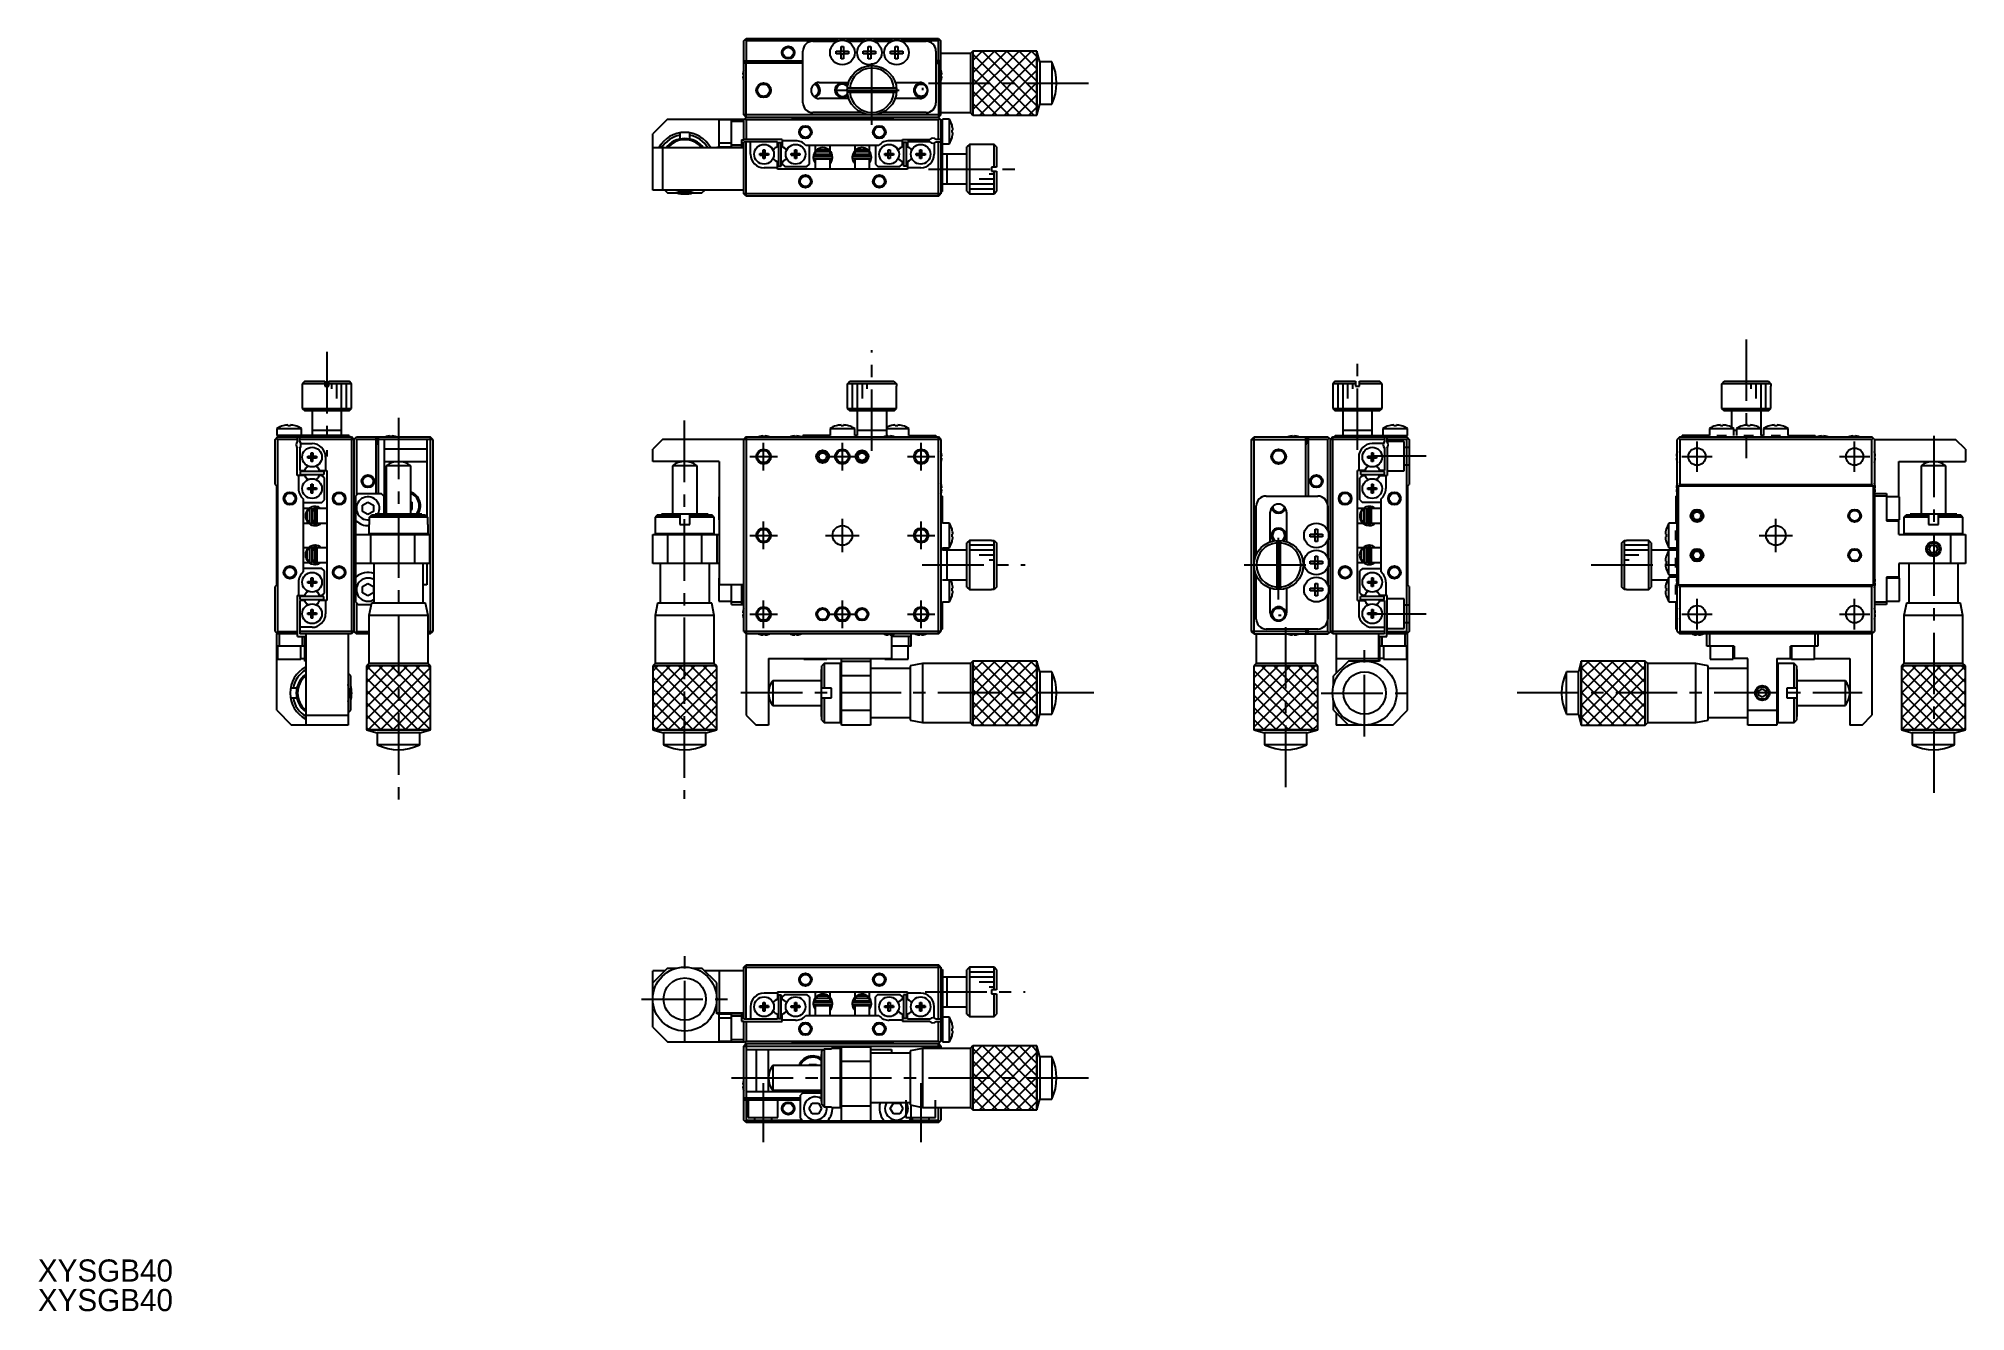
# Model space of a CAD drawing. Extents: x -20 to 371, y 1 to 259.
import ezdxf

# ---------------------------------------------------------------- set-up
doc = ezdxf.new("R2010")
doc.units = 0
doc.header["$LTSCALE"] = 10
doc.linetypes.add('CENTER', pattern=[2, 1.25, -0.25, 0.25, -0.25])
doc.linetypes.add('DASHED', pattern=[3.5, 2, -1.5])
doc.layers.get('0').update_dxf_attribs({"linetype": 'CONTINUOUS'})
doc.layers.add('CENTER', color=1, linetype='CENTER')
doc.styles.get("Standard").update_dxf_attribs({"font": 'FGP教科書体NT-M'})

msp = doc.modelspace()

# ---------------------------------------------------------------- texts
at = {"color": 7}
for p in [(-20.029859, 6.882537), (-20.029859, 0.882537)]:
    msp.add_text('XYSGB40', height=4.5, dxfattribs=at).set_placement(p)

# ---------------------------------------------------------------- linework, layer by layer
at = {"color": 7, "linetype": 'CONTINUOUS'}
for p, q in [((123.307939, 258.776966), (123.807939, 259.276966)), ((123.307939, 243.776966), (123.307939, 258.776966)), ((123.557939, 259.026966), (123.807939, 258.776966)), ((123.807939, 259.276966), (162.807939, 259.276966)), ((123.807939, 258.776966), (123.807939, 254.776966)), ((142.455003, 258.776966), (123.807939, 258.776966)), ((137.307939, 258.726966), (142.328143, 258.726966)), ((147.955003, 258.776966), (144.160875, 258.776966)), ((144.287735, 258.726966), (147.828143, 258.726966)), ((153.455003, 258.776966), (149.660875, 258.776966)), ((149.787735, 258.726966), (153.328143, 258.726966)), ((162.807939, 258.776966), (155.160875, 258.776966)), ((155.287735, 258.726966), (160.307939, 258.726966)), ((162.807939, 259.276966), (163.307939, 258.776966)), ((162.807939, 258.776966), (163.057939, 259.026966)), ((162.807939, 254.776966), (162.807939, 258.776966)), ((163.307939, 243.776966), (163.307939, 258.776966)), ((123.307939, 254.776966), (135.307939, 254.776966)), ((124.707939, 254.526966), (123.307939, 254.526966)), ((124.707939, 254.276966), (124.707939, 254.526966)), ((135.307939, 246.226966), (135.307939, 256.726966)), ((142.049349, 256.166966), (142.049349, 256.686966)), ((142.049349, 256.686966), (143.047939, 256.686966)), ((143.047939, 256.166966), (142.049349, 256.166966)), ((143.006564, 256.166966), (143.006564, 256.686966)), ((143.047939, 257.685556), (143.567939, 257.685556)), ((143.047939, 256.686966), (143.047939, 257.685556)), ((143.047939, 256.728341), (143.567939, 256.728341)), ((143.047939, 255.168377), (143.047939, 256.166966)), ((143.567939, 256.125591), (143.047939, 256.125591)), ((143.567939, 255.168377), (143.047939, 255.168377)), ((143.567939, 257.685556), (143.567939, 256.686966)), ((143.567939, 256.686966), (144.566528, 256.686966)), ((143.567939, 256.166966), (143.567939, 255.168377)), ((144.566528, 256.166966), (143.567939, 256.166966)), ((143.609314, 256.686966), (143.609314, 256.166966)), ((144.566528, 256.686966), (144.566528, 256.166966)), ((147.549349, 256.166966), (147.549349, 256.686966)), ((147.549349, 256.686966), (148.547939, 256.686966)), ((148.547939, 256.166966), (147.549349, 256.166966)), ((148.506564, 256.166966), (148.506564, 256.686966)), ((148.547939, 257.685556), (149.067939, 257.685556)), ((148.547939, 256.686966), (148.547939, 257.685556)), ((148.547939, 256.728341), (149.067939, 256.728341)), ((148.547939, 255.168377), (148.547939, 256.166966)), ((149.067939, 256.125591), (148.547939, 256.125591)), ((149.067939, 255.168377), (148.547939, 255.168377)), ((149.067939, 257.685556), (149.067939, 256.686966)), ((149.067939, 256.686966), (150.066528, 256.686966)), ((149.067939, 256.166966), (149.067939, 255.168377)), ((150.066528, 256.166966), (149.067939, 256.166966)), ((149.109314, 256.686966), (149.109314, 256.166966)), ((150.066528, 256.686966), (150.066528, 256.166966)), ((153.049349, 256.166966), (153.049349, 256.686966)), ((153.049349, 256.686966), (154.047939, 256.686966)), ((154.047939, 256.166966), (153.049349, 256.166966)), ((154.006564, 256.166966), (154.006564, 256.686966)), ((154.047939, 257.685556), (154.567939, 257.685556)), ((154.047939, 256.686966), (154.047939, 257.685556)), ((154.047939, 256.728341), (154.567939, 256.728341)), ((154.047939, 255.168377), (154.047939, 256.166966)), ((154.567939, 256.125591), (154.047939, 256.125591)), ((154.567939, 255.168377), (154.047939, 255.168377)), ((154.567939, 257.685556), (154.567939, 256.686966)), ((154.567939, 256.686966), (155.566528, 256.686966)), ((154.567939, 256.166966), (154.567939, 255.168377)), ((155.566528, 256.166966), (154.567939, 256.166966)), ((154.609314, 256.686966), (154.609314, 256.166966)), ((155.566528, 256.686966), (155.566528, 256.166966)), ((162.307939, 256.726966), (162.307939, 246.226966)), ((163.307939, 254.776966), (162.307939, 254.776966)), ((162.307939, 254.526966), (163.307939, 254.526966)), ((169.307943, 256.226962), (163.307939, 256.226962)), ((169.807945, 256.726965), (169.307943, 256.226962)), ((169.307943, 256.226962), (169.307943, 244.22697)), ((169.807945, 256.726965), (169.807945, 243.726967)), ((182.807946, 256.726965), (169.807945, 256.726965)), ((182.807946, 256.726965), (169.807945, 256.726965)), ((169.807945, 256.726965), (169.807945, 243.726967)), ((182.807946, 256.726965), (182.807946, 243.726967)), ((183.397434, 254.526966), (182.807946, 256.726965)), ((182.807946, 243.726967), (182.807946, 256.726965)), ((183.397434, 254.526966), (183.397434, 245.926966)), ((185.807945, 254.526966), (183.397434, 254.526966)), ((185.807945, 254.526966), (185.807945, 245.926966)), ((123.11808, 251.956966), (123.238417, 251.956966)), ((123.238417, 251.596966), (123.11808, 251.596966)), ((123.233795, 252.665582), (123.238417, 252.663328)), ((123.238417, 250.890605), (123.233795, 250.88835)), ((123.238417, 251.956966), (123.238417, 251.596966)), ((135.307939, 254.276966), (123.307939, 254.276966)), ((123.807939, 243.276966), (123.807939, 254.276966)), ((162.307939, 254.276966), (163.307939, 254.276966)), ((162.807939, 254.276966), (162.807939, 243.276966)), ((163.377461, 252.663328), (163.382083, 252.665582)), ((163.377461, 251.956966), (163.497798, 251.956966)), ((163.377461, 251.596966), (163.377461, 251.956966)), ((163.497798, 251.596966), (163.377461, 251.596966)), ((163.382083, 250.88835), (163.377461, 250.890605)), ((138.607939, 250.376966), (144.570851, 250.376966)), ((144.605812, 247.076966), (138.607939, 247.076966)), ((154.291913, 249.176966), (144.323965, 249.176966)), ((144.323965, 248.376966), (154.291913, 248.376966)), ((159.007939, 247.076966), (154.010066, 247.076966)), ((154.045027, 250.376966), (159.007939, 250.376966)), ((159.557938, 249.276966), (159.557938, 248.776966)), ((107.807939, 242.926966), (104.807939, 239.926966)), ((107.807939, 242.926966), (123.307939, 242.926966)), ((118.207939, 242.776966), (118.207939, 238.076966)), ((120.807939, 242.776966), (118.207939, 242.776966)), ((118.307939, 242.776966), (118.307939, 242.926966)), ((120.807939, 242.857788), (118.307939, 242.857788)), ((120.807939, 237.226966), (120.807939, 242.926966)), ((123.807939, 243.276966), (123.307939, 243.776966)), ((163.307939, 243.776966), (123.307939, 243.776966)), ((123.807939, 243.276966), (123.307939, 242.776966)), ((123.307939, 238.726966), (123.307939, 242.926966)), ((123.557939, 243.026966), (123.807939, 242.776966)), ((162.807939, 243.276966), (123.807939, 243.276966)), ((123.807939, 242.776966), (123.807939, 238.776966)), ((162.807939, 242.776966), (123.807939, 242.776966)), ((133.307939, 242.926966), (132.957939, 243.276966)), ((133.307939, 242.926966), (153.307939, 242.926966)), ((147.234898, 244.226966), (137.307939, 244.226966)), ((160.307939, 244.226966), (151.38098, 244.226966)), ((153.657939, 243.276966), (153.307939, 242.926966)), ((163.307939, 243.776966), (162.807939, 243.276966)), ((162.807939, 243.276966), (163.307939, 242.776966)), ((162.807939, 242.776966), (163.057939, 243.026966)), ((162.807939, 238.776966), (162.807939, 242.776966)), ((163.307939, 244.22697), (169.307943, 244.22697)), ((163.307939, 242.776966), (163.307939, 227.776966)), ((163.307939, 242.726966), (163.607939, 242.726966)), ((164.999596, 242.926966), (163.607939, 242.926966)), ((163.607939, 228.226966), (163.607939, 242.926966)), ((164.999596, 242.926966), (164.999596, 237.926966)), ((169.307943, 244.22697), (169.807945, 243.726967)), ((169.807945, 243.726967), (182.807946, 243.726967)), ((169.807945, 243.726967), (182.807946, 243.726967)), ((182.807946, 243.726967), (183.397434, 245.926966)), ((183.397434, 245.926966), (185.807945, 245.926966)), ((104.807939, 228.476966), (104.807939, 239.926966)), ((110.307939, 240.143046), (110.307939, 238.87051)), ((112.307939, 238.87051), (112.307939, 240.143046)), ((123.307939, 242.426966), (120.807939, 242.426966)), ((122.807939, 238.726966), (123.307939, 238.726966)), ((122.807939, 238.726966), (122.807939, 237.226966)), ((131.107939, 238.776966), (123.307939, 238.776966)), ((131.107939, 238.776966), (131.107939, 237.327772)), ((155.507939, 238.776966), (161.046501, 238.776966)), ((155.507939, 237.327772), (155.507939, 238.776966)), ((163.307939, 238.776966), (162.369377, 238.776966)), ((165.57052, 241.685556), (165.577375, 241.688899)), ((165.57052, 240.166966), (165.57052, 240.686966)), ((165.57052, 240.686966), (165.742891, 240.686966)), ((165.742891, 240.166966), (165.57052, 240.166966)), ((165.577375, 239.165033), (165.57052, 239.168377)), ((123.307939, 237.076966), (104.807939, 237.076966)), ((106.807939, 237.076966), (106.807939, 228.476966)), ((117.807939, 237.076966), (117.807939, 237.226966)), ((117.807939, 237.226966), (122.807939, 237.226966)), ((118.207939, 238.076966), (120.807939, 238.076966)), ((118.307939, 237.226966), (118.307939, 238.076966)), ((118.307939, 237.26723), (120.807939, 237.26723)), ((120.807939, 237.726966), (122.807939, 237.726966)), ((130.107939, 238.276966), (123.307939, 238.276966)), ((123.307939, 227.776966), (123.307939, 238.276966)), ((123.807939, 227.276966), (123.807939, 238.276966)), ((124.657939, 235.776966), (124.657939, 238.276966)), ((126.521577, 235.956966), (127.227939, 235.956966)), ((126.521577, 235.596966), (126.521577, 235.956966)), ((126.521577, 235.596966), (127.227939, 235.596966)), ((127.227939, 236.663328), (127.587939, 236.663328)), ((127.227939, 235.956966), (127.227939, 236.663328)), ((127.238311, 235.946594), (127.227939, 235.956966)), ((127.238311, 235.607338), (127.227939, 235.596966)), ((127.227939, 234.890605), (127.227939, 235.596966)), ((127.587939, 234.890605), (127.227939, 234.890605)), ((127.238311, 235.946594), (127.577567, 235.946594)), ((127.238311, 235.607338), (127.238311, 235.946594)), ((127.577567, 235.607338), (127.238311, 235.607338)), ((127.577567, 235.946594), (127.587939, 235.956966)), ((127.577567, 235.946594), (127.577567, 235.607338)), ((127.577567, 235.607338), (127.587939, 235.596966)), ((127.587939, 236.663328), (127.587939, 235.956966)), ((127.587939, 235.956966), (128.2943, 235.956966)), ((127.587939, 235.596966), (127.587939, 234.890605)), ((128.2943, 235.596966), (127.587939, 235.596966)), ((128.2943, 235.956966), (128.2943, 235.596966)), ((129.847844, 237.177606), (130.107939, 237.327772)), ((130.107939, 237.327772), (130.107939, 238.276966)), ((130.307939, 238.176966), (130.907939, 238.176966)), ((130.307939, 238.176966), (130.307939, 233.376966)), ((130.907939, 233.376966), (130.907939, 238.176966)), ((133.807939, 238.526966), (131.107939, 238.526966)), ((131.368034, 237.177606), (131.107939, 237.327772)), ((132.921577, 235.956966), (133.627939, 235.956966)), ((132.921577, 235.596966), (132.921577, 235.956966)), ((132.921577, 235.596966), (133.627939, 235.596966)), ((133.627939, 236.663328), (133.987939, 236.663328)), ((133.627939, 235.956966), (133.627939, 236.663328)), ((133.638311, 235.946594), (133.627939, 235.956966)), ((133.638311, 235.607338), (133.627939, 235.596966)), ((133.627939, 234.890605), (133.627939, 235.596966)), ((133.987939, 234.890605), (133.627939, 234.890605)), ((133.638311, 235.946594), (133.977567, 235.946594)), ((133.638311, 235.607338), (133.638311, 235.946594)), ((133.977567, 235.607338), (133.638311, 235.607338)), ((133.977567, 235.946594), (133.987939, 235.956966)), ((133.977567, 235.946594), (133.977567, 235.607338)), ((133.977567, 235.607338), (133.987939, 235.596966)), ((133.987939, 236.663328), (133.987939, 235.956966)), ((133.987939, 235.956966), (134.6943, 235.956966)), ((133.987939, 235.596966), (133.987939, 234.890605)), ((134.6943, 235.596966), (133.987939, 235.596966)), ((134.6943, 235.956966), (134.6943, 235.596966)), ((150.728877, 237.576966), (135.887001, 237.576966)), ((136.607939, 233.776966), (136.607939, 237.576966)), ((137.406339, 235.144953), (137.539871, 234.461026)), ((137.511074, 234.762757), (137.507605, 234.7285)), ((137.516254, 234.796808), (137.511074, 234.762757)), ((137.523133, 234.830567), (137.516254, 234.796808)), ((137.531695, 234.863953), (137.523133, 234.830567)), ((137.54192, 234.896885), (137.531695, 234.863953)), ((137.553784, 234.92928), (137.54192, 234.896885)), ((137.56726, 234.961059), (137.553784, 234.92928)), ((137.572879, 234.97313), (137.56726, 234.961059)), ((141.104861, 235.370484), (137.604861, 235.370484)), ((137.604861, 234.970484), (141.104861, 234.970484)), ((137.807939, 237.576966), (137.807939, 236.35498)), ((137.807939, 236.276966), (137.807939, 235.776966)), ((140.807939, 236.276966), (137.807939, 236.276966)), ((137.807939, 235.776966), (140.807939, 235.776966)), ((140.807939, 234.776966), (137.807939, 234.776966)), ((137.807939, 234.776966), (137.807939, 232.776966)), ((137.816678, 235.370506), (137.927552, 235.777113)), ((137.858554, 235.576966), (138.307939, 235.576966)), ((137.862256, 236.276966), (138.391424, 236.776966)), ((137.923766, 234.776989), (137.925153, 234.780641)), ((137.925153, 234.780641), (137.930858, 234.794319)), ((137.930858, 234.794319), (137.93725, 234.807686)), ((137.93725, 234.807686), (137.944311, 234.820708)), ((137.944311, 234.820708), (137.952019, 234.833353)), ((137.952019, 234.833353), (137.960354, 234.84559)), ((137.960354, 234.84559), (137.96929, 234.857389)), ((137.96929, 234.857389), (137.978804, 234.868722)), ((137.978804, 234.868722), (137.988868, 234.879562)), ((137.988868, 234.879562), (137.999457, 234.889885)), ((137.999457, 234.889885), (138.010541, 234.899667)), ((138.010541, 234.899667), (138.022092, 234.908887)), ((138.022092, 234.908887), (138.034079, 234.917524)), ((138.034079, 234.917524), (138.046474, 234.925559)), ((138.046474, 234.925559), (138.059243, 234.932976)), ((138.059243, 234.932976), (138.072356, 234.939759)), ((138.072356, 234.939759), (138.08578, 234.945893)), ((138.08578, 234.945893), (138.099483, 234.951367)), ((138.099483, 234.951367), (138.113433, 234.956169)), ((138.113433, 234.956169), (138.127595, 234.960289)), ((138.127595, 234.960289), (138.141937, 234.96372)), ((138.141937, 234.96372), (138.156425, 234.966454)), ((138.156425, 234.966454), (138.171025, 234.968487)), ((138.171025, 234.968487), (138.185702, 234.969815)), ((138.185702, 234.969815), (138.200424, 234.970435)), ((138.200424, 234.970435), (138.205748, 234.970484)), ((138.307939, 235.776966), (138.307939, 235.370484)), ((138.307939, 234.970484), (138.307939, 234.776966)), ((138.391424, 236.776966), (140.224454, 236.776966)), ((140.224454, 236.776966), (140.753622, 236.276966)), ((140.307939, 235.370484), (140.307939, 235.776966)), ((140.307939, 235.576966), (140.807939, 235.576966)), ((140.307939, 234.776966), (140.307939, 234.970484)), ((140.503974, 234.970484), (140.517928, 234.970158)), ((140.517928, 234.970158), (140.532623, 234.969123)), ((140.532623, 234.969123), (140.547249, 234.967384)), ((140.547249, 234.967384), (140.561772, 234.964943)), ((140.561772, 234.964943), (140.576159, 234.961806)), ((140.576159, 234.961806), (140.590376, 234.957979)), ((140.590376, 234.957979), (140.60439, 234.953472)), ((140.60439, 234.953472), (140.618168, 234.948293)), ((140.618168, 234.948293), (140.631679, 234.942454)), ((140.631679, 234.942454), (140.644889, 234.935967)), ((140.644889, 234.935967), (140.657769, 234.928844)), ((140.657769, 234.928844), (140.670286, 234.921103)), ((140.670286, 234.921103), (140.68241, 234.912758)), ((140.68241, 234.912758), (140.694111, 234.903829)), ((140.694111, 234.903829), (140.705361, 234.894333)), ((140.705361, 234.894333), (140.716131, 234.884293)), ((140.716131, 234.884293), (140.726393, 234.87373)), ((140.726393, 234.87373), (140.73612, 234.862668)), ((140.73612, 234.862668), (140.745287, 234.851131)), ((140.745287, 234.851131), (140.753868, 234.839147)), ((140.753868, 234.839147), (140.761841, 234.826743)), ((140.761841, 234.826743), (140.769182, 234.813948)), ((140.769182, 234.813948), (140.775871, 234.800794)), ((140.775871, 234.800794), (140.781889, 234.787311)), ((140.781889, 234.787311), (140.785955, 234.776989)), ((140.782468, 235.777156), (140.892761, 235.370488)), ((140.807939, 236.468096), (140.807939, 237.576966)), ((140.807939, 235.776966), (140.807939, 236.276966)), ((140.807939, 235.576966), (140.807939, 235.711141)), ((140.807939, 232.776966), (140.807939, 234.776966)), ((140.845364, 234.741871), (140.808172, 234.629201)), ((140.893063, 234.970392), (140.845364, 234.741871)), ((149.011017, 235.370484), (145.511017, 235.370484)), ((145.511017, 234.970484), (149.011017, 234.970484)), ((145.770434, 234.742147), (145.72281, 234.970425)), ((145.723124, 235.370539), (145.833366, 235.777052)), ((145.807601, 234.62948), (145.770434, 234.742147)), ((145.807939, 237.576966), (145.807939, 236.4688)), ((145.807939, 236.276966), (145.807939, 235.776966)), ((148.807939, 236.276966), (145.807939, 236.276966)), ((145.807939, 235.776966), (148.807939, 235.776966)), ((145.807939, 235.711482), (145.807939, 235.576966)), ((145.807939, 235.576966), (146.307939, 235.576966)), ((148.807939, 234.776966), (145.807939, 234.776966)), ((145.807939, 234.776966), (145.807939, 232.776966)), ((145.829923, 234.776989), (145.831309, 234.780641)), ((145.831309, 234.780641), (145.837014, 234.794319)), ((145.837014, 234.794319), (145.843406, 234.807686)), ((145.843406, 234.807686), (145.850467, 234.820708)), ((145.850467, 234.820708), (145.858176, 234.833353)), ((145.858176, 234.833353), (145.86651, 234.84559)), ((145.862256, 236.276966), (146.391424, 236.776966)), ((145.86651, 234.84559), (145.875446, 234.857389)), ((145.875446, 234.857389), (145.88496, 234.868722)), ((145.88496, 234.868722), (145.895025, 234.879562)), ((145.895025, 234.879562), (145.905613, 234.889885)), ((145.905613, 234.889885), (145.916697, 234.899667)), ((145.916697, 234.899667), (145.928248, 234.908887)), ((145.928248, 234.908887), (145.940236, 234.917524)), ((145.940236, 234.917524), (145.95263, 234.925559)), ((145.95263, 234.925559), (145.965399, 234.932976)), ((145.965399, 234.932976), (145.978512, 234.939759)), ((145.978512, 234.939759), (145.991936, 234.945893)), ((145.991936, 234.945893), (146.00564, 234.951367)), ((146.00564, 234.951367), (146.019589, 234.956169)), ((146.019589, 234.956169), (146.033752, 234.960289)), ((146.033752, 234.960289), (146.048093, 234.96372)), ((146.048093, 234.96372), (146.062581, 234.966454)), ((146.062581, 234.966454), (146.077181, 234.968487)), ((146.077181, 234.968487), (146.091859, 234.969815)), ((146.091859, 234.969815), (146.106581, 234.970435)), ((146.106581, 234.970435), (146.111904, 234.970484)), ((146.307939, 235.776966), (146.307939, 235.370484)), ((146.307939, 234.970484), (146.307939, 234.776966)), ((146.391424, 236.776966), (148.224454, 236.776966)), ((148.224454, 236.776966), (148.753622, 236.276966)), ((148.307939, 235.370484), (148.307939, 235.776966)), ((148.307939, 235.576966), (148.757768, 235.576966)), ((148.307939, 234.776966), (148.307939, 234.970484)), ((148.41013, 234.970484), (148.424084, 234.970158)), ((148.424084, 234.970158), (148.438779, 234.969123)), ((148.438779, 234.969123), (148.453405, 234.967384)), ((148.453405, 234.967384), (148.467928, 234.964943)), ((148.467928, 234.964943), (148.482315, 234.961806)), ((148.482315, 234.961806), (148.496532, 234.957979)), ((148.496532, 234.957979), (148.510546, 234.953472)), ((148.510546, 234.953472), (148.524324, 234.948293)), ((148.524324, 234.948293), (148.537835, 234.942454)), ((148.537835, 234.942454), (148.551045, 234.935967)), ((148.551045, 234.935967), (148.563925, 234.928844)), ((148.563925, 234.928844), (148.576442, 234.921103)), ((148.576442, 234.921103), (148.588566, 234.912758)), ((148.588566, 234.912758), (148.600268, 234.903829)), ((148.600268, 234.903829), (148.611518, 234.894333)), ((148.611518, 234.894333), (148.622287, 234.884293)), ((148.622287, 234.884293), (148.632549, 234.87373)), ((148.632549, 234.87373), (148.642276, 234.862668)), ((148.642276, 234.862668), (148.651443, 234.851131)), ((148.651443, 234.851131), (148.660025, 234.839147)), ((148.660025, 234.839147), (148.667997, 234.826743)), ((148.667997, 234.826743), (148.675339, 234.813948)), ((148.675339, 234.813948), (148.682028, 234.800794)), ((148.682028, 234.800794), (148.688045, 234.787311)), ((148.688045, 234.787311), (148.692111, 234.776989)), ((148.688333, 235.777098), (148.799196, 235.370536)), ((148.807939, 236.355401), (148.807939, 237.576966)), ((148.807939, 235.776966), (148.807939, 236.276966)), ((148.807939, 232.776966), (148.807939, 234.776966)), ((149.057021, 234.941767), (149.043022, 234.973081)), ((149.050049, 234.397734), (149.209556, 235.146207)), ((149.069508, 234.909632), (149.057021, 234.941767)), ((149.08037, 234.876927), (149.069508, 234.909632)), ((149.089581, 234.843733), (149.08037, 234.876927)), ((149.09712, 234.81013), (149.089581, 234.843733)), ((149.102967, 234.7762), (149.09712, 234.81013)), ((149.10711, 234.742027), (149.102967, 234.7762)), ((149.109538, 234.707693), (149.10711, 234.742027)), ((150.007939, 237.576966), (150.007939, 233.776966)), ((151.921577, 235.956966), (152.627939, 235.956966)), ((151.921577, 235.596966), (151.921577, 235.956966)), ((151.921577, 235.596966), (152.627939, 235.596966)), ((152.627939, 236.663328), (152.987939, 236.663328)), ((152.627939, 235.956966), (152.627939, 236.663328)), ((152.638311, 235.946594), (152.627939, 235.956966)), ((152.638311, 235.607338), (152.627939, 235.596966)), ((152.627939, 234.890605), (152.627939, 235.596966)), ((152.987939, 234.890605), (152.627939, 234.890605)), ((152.638311, 235.946594), (152.977567, 235.946594)), ((152.638311, 235.607338), (152.638311, 235.946594)), ((152.977567, 235.607338), (152.638311, 235.607338)), ((155.507939, 238.526966), (152.807939, 238.526966)), ((152.977567, 235.946594), (152.987939, 235.956966)), ((152.977567, 235.946594), (152.977567, 235.607338)), ((152.977567, 235.607338), (152.987939, 235.596966)), ((152.987939, 236.663328), (152.987939, 235.956966)), ((152.987939, 235.956966), (153.6943, 235.956966)), ((152.987939, 235.596966), (152.987939, 234.890605)), ((153.6943, 235.596966), (152.987939, 235.596966)), ((153.6943, 235.956966), (153.6943, 235.596966)), ((155.247844, 237.177606), (155.507939, 237.327772)), ((156.307939, 238.176966), (155.707939, 238.176966)), ((155.707939, 238.176966), (155.707939, 233.376966)), ((156.307939, 233.376966), (156.307939, 238.176966)), ((156.507939, 238.276966), (156.507939, 237.327772)), ((161.046501, 238.276966), (156.507939, 238.276966)), ((156.768034, 237.177606), (156.507939, 237.327772)), ((158.321577, 235.956966), (159.027939, 235.956966)), ((158.321577, 235.596966), (158.321577, 235.956966)), ((158.321577, 235.596966), (159.027939, 235.596966)), ((159.027939, 236.663328), (159.387939, 236.663328)), ((159.027939, 235.956966), (159.027939, 236.663328)), ((159.038311, 235.946594), (159.027939, 235.956966)), ((159.038311, 235.607338), (159.027939, 235.596966)), ((159.027939, 234.890605), (159.027939, 235.596966)), ((159.387939, 234.890605), (159.027939, 234.890605)), ((159.038311, 235.946594), (159.377567, 235.946594)), ((159.038311, 235.607338), (159.038311, 235.946594)), ((159.377567, 235.607338), (159.038311, 235.607338)), ((159.377567, 235.946594), (159.387939, 235.956966)), ((159.377567, 235.946594), (159.377567, 235.607338)), ((159.377567, 235.607338), (159.387939, 235.596966)), ((159.387939, 236.663328), (159.387939, 235.956966)), ((159.387939, 235.956966), (160.0943, 235.956966)), ((159.387939, 235.596966), (159.387939, 234.890605)), ((160.0943, 235.596966), (159.387939, 235.596966)), ((160.0943, 235.956966), (160.0943, 235.596966)), ((161.957939, 238.05872), (161.957939, 235.776966)), ((162.369377, 238.276966), (163.307939, 238.276966)), ((162.807939, 227.276966), (162.807939, 238.276966)), ((163.607939, 237.926966), (164.999596, 237.926966)), ((168.607939, 235.776966), (163.607939, 235.776966)), ((164.607939, 229.776966), (164.607939, 235.776966)), ((169.107939, 237.776966), (168.607939, 237.276966)), ((168.607939, 228.276966), (168.607939, 237.276966)), ((174.107939, 237.776966), (169.107939, 237.776966)), ((169.107939, 237.776966), (169.107939, 227.776966)), ((174.107939, 233.176966), (174.107939, 237.776966)), ((174.607939, 237.276966), (174.107939, 237.776966)), ((174.607939, 237.276966), (174.607939, 233.176966)), ((130.107939, 233.026966), (127.407939, 233.026966)), ((130.107939, 234.226161), (129.847844, 234.376327)), ((130.107939, 232.776966), (130.107939, 234.226161)), ((156.507939, 232.776966), (130.107939, 232.776966)), ((130.307939, 233.376966), (130.907939, 233.376966)), ((131.107939, 234.226161), (131.368034, 234.376327)), ((131.107939, 234.226161), (131.107939, 233.776966)), ((131.107939, 233.776966), (131.607939, 233.276966)), ((131.607939, 233.276966), (136.107939, 233.276966)), ((136.107939, 233.276966), (136.607939, 233.776966)), ((137.505854, 234.694119), (137.505827, 234.659698)), ((137.505827, 234.659698), (137.507521, 234.625321)), ((137.507605, 234.7285), (137.505854, 234.694119)), ((137.507521, 234.625321), (137.510934, 234.591071)), ((137.510934, 234.591071), (137.516055, 234.557033)), ((137.516055, 234.557033), (137.522874, 234.523288)), ((137.522874, 234.523288), (137.531373, 234.48992)), ((137.531373, 234.48992), (137.541532, 234.457009)), ((137.541532, 234.457009), (137.553327, 234.424635)), ((137.553327, 234.424635), (137.560577, 234.406909)), ((137.560224, 234.40859), (137.560876, 234.406332)), ((137.560876, 234.406332), (137.5627, 234.404576)), ((137.56162, 234.407452), (137.807849, 233.98579)), ((137.5627, 234.404576), (137.565684, 234.403334)), ((137.565516, 234.398362), (137.807945, 234.470992)), ((137.565684, 234.403334), (137.569809, 234.402614)), ((137.569809, 234.402614), (137.575049, 234.40242)), ((137.575049, 234.40242), (137.581369, 234.402754)), ((137.581369, 234.402754), (137.588731, 234.403614)), ((137.588731, 234.403614), (137.597086, 234.404994)), ((137.597086, 234.404994), (137.606382, 234.406885)), ((137.606382, 234.406885), (137.61656, 234.409275)), ((137.61656, 234.409275), (137.627554, 234.41215)), ((137.627554, 234.41215), (137.639295, 234.41549)), ((137.639295, 234.41549), (137.651707, 234.419274)), ((137.651707, 234.419274), (137.664711, 234.423479)), ((137.664711, 234.423479), (137.678225, 234.428077)), ((137.678225, 234.428077), (137.692163, 234.433039)), ((137.692163, 234.433039), (137.706435, 234.438334)), ((137.706435, 234.438334), (137.72095, 234.443927)), ((137.72095, 234.443927), (137.735616, 234.449784)), ((137.735616, 234.449784), (137.75034, 234.455866)), ((137.75034, 234.455866), (137.765027, 234.462135)), ((137.765027, 234.462135), (137.779585, 234.468551)), ((137.779585, 234.468551), (137.793919, 234.475073)), ((137.793919, 234.475073), (137.807939, 234.48166)), ((141.149502, 234.408603), (141.147944, 234.409235)), ((141.148729, 234.406153), (141.149144, 234.406909)), ((141.149144, 234.406909), (141.167164, 234.453982)), ((141.149144, 234.406909), (141.149497, 234.40859)), ((141.167305, 234.453937), (141.171885, 234.468321)), ((145.444253, 234.466312), (145.466734, 234.406909)), ((145.46683, 234.411193), (145.46638, 234.40859)), ((145.466734, 234.406909), (145.46638, 234.40859)), ((145.466381, 234.408588), (145.467584, 234.40909)), ((145.467149, 234.406153), (145.466734, 234.406909)), ((149.050362, 234.398362), (148.807933, 234.470992)), ((148.821959, 234.475073), (148.807939, 234.48166)), ((148.807959, 233.985699), (149.054258, 234.407452)), ((148.836293, 234.468551), (148.821959, 234.475073)), ((148.85085, 234.462135), (148.836293, 234.468551)), ((148.865538, 234.455866), (148.85085, 234.462135)), ((148.880261, 234.449784), (148.865538, 234.455866)), ((148.894928, 234.443927), (148.880261, 234.449784)), ((148.909443, 234.438334), (148.894928, 234.443927)), ((148.923715, 234.433039), (148.909443, 234.438334)), ((148.937652, 234.428077), (148.923715, 234.433039)), ((148.951166, 234.423479), (148.937652, 234.428077)), ((148.964171, 234.419274), (148.951166, 234.423479)), ((148.976583, 234.41549), (148.964171, 234.419274)), ((148.988324, 234.41215), (148.976583, 234.41549)), ((148.999318, 234.409275), (148.988324, 234.41215)), ((149.009495, 234.406885), (148.999318, 234.409275)), ((149.018791, 234.404994), (149.009495, 234.406885)), ((149.027147, 234.403614), (149.018791, 234.404994)), ((149.034508, 234.402754), (149.027147, 234.403614)), ((149.040829, 234.40242), (149.034508, 234.402754)), ((149.046068, 234.402614), (149.040829, 234.40242)), ((149.050193, 234.403334), (149.046068, 234.402614)), ((149.053177, 234.404576), (149.050193, 234.403334)), ((149.055001, 234.406332), (149.053177, 234.404576)), ((149.055654, 234.40859), (149.055001, 234.406332)), ((149.0553, 234.406909), (149.067369, 234.43726)), ((149.067369, 234.43726), (149.078532, 234.469876)), ((149.078532, 234.469876), (149.088047, 234.502996)), ((149.088047, 234.502996), (149.095891, 234.536539)), ((149.095891, 234.536539), (149.102045, 234.570422)), ((149.102045, 234.570422), (149.106495, 234.604563)), ((149.106495, 234.604563), (149.109231, 234.638877)), ((149.109231, 234.638877), (149.110246, 234.673282)), ((149.110246, 234.673282), (149.109538, 234.707693)), ((150.007939, 233.776966), (150.507939, 233.276966)), ((150.507939, 233.276966), (155.007939, 233.276966)), ((155.007939, 233.276966), (155.507939, 233.776966)), ((155.507939, 234.226161), (155.247844, 234.376327)), ((155.507939, 233.776966), (155.507939, 234.226161)), ((156.307939, 233.376966), (155.707939, 233.376966)), ((156.507939, 234.226161), (156.768034, 234.376327)), ((156.507939, 234.226161), (156.507939, 232.776966)), ((159.207939, 233.026966), (156.507939, 233.026966)), ((173.607939, 233.176966), (173.607939, 232.376966)), ((174.607939, 233.176966), (173.607939, 233.176966)), ((173.607939, 232.376966), (174.607939, 232.376966)), ((174.107939, 227.776966), (174.107939, 232.376966)), ((174.607939, 232.376966), (174.607939, 228.276966)), ((123.307939, 228.476966), (104.807939, 228.476966)), ((107.257939, 228.476966), (107.807939, 227.926966)), ((107.807939, 227.926966), (114.807939, 227.926966)), ((110.307939, 228.476892), (110.307939, 228.310886)), ((112.307939, 228.310886), (112.307939, 228.476892)), ((114.807939, 227.926966), (115.357939, 228.476966)), ((123.807939, 227.276966), (123.307939, 227.776966)), ((163.307939, 227.776966), (123.307939, 227.776966)), ((162.807939, 227.276966), (123.807939, 227.276966)), ((162.807939, 227.276966), (163.307939, 227.776966)), ((163.607939, 228.226966), (163.307939, 228.226966)), ((163.607939, 229.776966), (168.607939, 229.776966)), ((168.607939, 228.276966), (169.107939, 227.776966)), ((169.107939, 227.776966), (174.107939, 227.776966)), ((174.107939, 227.776966), (174.607939, 228.276966)), ((34.141117, 189.685161), (33.641117, 189.185161)), ((38.241117, 189.185161), (33.641117, 189.185161)), ((33.641117, 189.185161), (33.641117, 184.185161)), ((34.141117, 189.685161), (38.241117, 189.685161)), ((38.241117, 189.685161), (38.241117, 188.685161)), ((38.241117, 188.685161), (39.041117, 188.685161)), ((39.041117, 189.685161), (43.141117, 189.685161)), ((39.041117, 188.685161), (39.041117, 189.685161)), ((43.641117, 189.185161), (39.041117, 189.185161)), ((43.641117, 189.185161), (43.141117, 189.685161)), ((43.641117, 184.185161), (43.641117, 189.185161)), ((144.307939, 188.685161), (144.323965, 188.685161)), ((144.307939, 188.685161), (144.307939, 184.185161)), ((144.323965, 189.185161), (144.825752, 189.685161)), ((154.291913, 189.185161), (144.323965, 189.185161)), ((144.323965, 188.685161), (144.323965, 189.185161)), ((144.825752, 189.685161), (153.790126, 189.685161)), ((153.790126, 189.685161), (154.291913, 189.185161)), ((154.291913, 189.185161), (154.291913, 188.685161)), ((154.291913, 188.685161), (154.307939, 188.685161)), ((154.307939, 184.185161), (154.307939, 188.685161)), ((243.391426, 189.685161), (242.891426, 189.185161)), ((247.491426, 189.185161), (242.891426, 189.185161)), ((242.891426, 189.185161), (242.891426, 184.185161)), ((243.391426, 189.685161), (247.491426, 189.685161)), ((247.491426, 189.685161), (247.491426, 188.685161)), ((247.491426, 188.685161), (248.291426, 188.685161)), ((248.291426, 189.685161), (252.391426, 189.685161)), ((248.291426, 188.685161), (248.291426, 189.685161)), ((252.891426, 189.185161), (248.291426, 189.185161)), ((252.891426, 189.185161), (252.391426, 189.685161)), ((252.891426, 184.185161), (252.891426, 189.185161)), ((321.833234, 188.685161), (321.84926, 188.685161)), ((321.833234, 188.685161), (321.833234, 184.185161)), ((321.84926, 189.185161), (322.351047, 189.685161)), ((321.84926, 188.685161), (321.84926, 189.185161)), ((331.817208, 189.185161), (321.84926, 189.185161)), ((322.351047, 189.685161), (331.315421, 189.685161)), ((331.315421, 189.685161), (331.817208, 189.185161)), ((331.817208, 189.185161), (331.817208, 188.685161)), ((331.817208, 188.685161), (331.833234, 188.685161)), ((331.833234, 184.185161), (331.833234, 188.685161)), ((33.641117, 184.185161), (34.141117, 183.685161)), ((33.641117, 184.185161), (43.641117, 184.185161)), ((43.141117, 183.685161), (43.641117, 184.185161)), ((144.307939, 184.185161), (154.307939, 184.185161)), ((144.307939, 184.185161), (144.807939, 183.685161)), ((153.807939, 183.685161), (154.307939, 184.185161)), ((242.891426, 184.185161), (252.891426, 184.185161)), ((242.891426, 184.185161), (243.391426, 183.685161)), ((252.391426, 183.685161), (252.891426, 184.185161)), ((321.833234, 184.185161), (331.833234, 184.185161)), ((321.833234, 184.185161), (322.333234, 183.685161)), ((331.333234, 183.685161), (331.833234, 184.185161)), ((28.491117, 180.076818), (33.491117, 180.076818)), ((28.491117, 180.076818), (28.491117, 178.685161)), ((29.732527, 180.647742), (29.729184, 180.654597)), ((30.731117, 180.647742), (30.731117, 180.820114)), ((31.251117, 180.647742), (30.731117, 180.647742)), ((31.251117, 180.820114), (31.251117, 180.647742)), ((32.25305, 180.654597), (32.249706, 180.647742)), ((33.491117, 178.685161), (33.491117, 180.076818)), ((43.141117, 183.685161), (34.141117, 183.685161)), ((35.641117, 183.685161), (35.641117, 178.685161)), ((41.641117, 178.685161), (41.641117, 183.685161)), ((140.807939, 180.076818), (145.807939, 180.076818)), ((140.807939, 180.076818), (140.807939, 178.685161)), ((142.049349, 180.647742), (142.046006, 180.654597)), ((143.047939, 180.647742), (143.047939, 180.820114)), ((143.567939, 180.647742), (143.047939, 180.647742)), ((143.567939, 180.820114), (143.567939, 180.647742)), ((144.569872, 180.654597), (144.566528, 180.647742)), ((153.807939, 183.685161), (144.807939, 183.685161)), ((145.807939, 178.685161), (145.807939, 180.076818)), ((146.307939, 183.685161), (146.307939, 178.685161)), ((152.307939, 178.685161), (152.307939, 183.685161)), ((152.307939, 180.076818), (156.807939, 180.076818)), ((153.049349, 180.647742), (153.046006, 180.654597)), ((154.047939, 180.647742), (154.047939, 180.820114)), ((154.567939, 180.647742), (154.047939, 180.647742)), ((154.567939, 180.820114), (154.567939, 180.647742)), ((155.569872, 180.654597), (155.566528, 180.647742)), ((156.807939, 178.685161), (156.807939, 180.076818)), ((252.391426, 183.685161), (243.391426, 183.685161)), ((244.891426, 183.685161), (244.891426, 178.685161)), ((250.891426, 178.685161), (250.891426, 183.685161)), ((253.041426, 180.076818), (258.041426, 180.076818)), ((253.041426, 180.076818), (253.041426, 178.685161)), ((254.282837, 180.647742), (254.279494, 180.654597)), ((255.281426, 180.647742), (255.281426, 180.820114)), ((255.801426, 180.647742), (255.281426, 180.647742)), ((255.801426, 180.820114), (255.801426, 180.647742)), ((256.803359, 180.654597), (256.800016, 180.647742)), ((258.041426, 178.685161), (258.041426, 180.076818)), ((319.333234, 180.076818), (319.333234, 178.685161)), ((319.333234, 180.076818), (324.333234, 180.076818)), ((320.574644, 180.647742), (320.571301, 180.654597)), ((321.573234, 180.647742), (321.573234, 180.820114)), ((322.093234, 180.647742), (321.573234, 180.647742)), ((322.093234, 180.820114), (322.093234, 180.647742)), ((331.333234, 183.685161), (322.333234, 183.685161)), ((323.095167, 180.654597), (323.091823, 180.647742)), ((323.833234, 183.685161), (323.833234, 180.36629)), ((324.333234, 178.685161), (324.333234, 180.076818)), ((324.833234, 180.076818), (324.833234, 178.685161)), ((324.833234, 180.076818), (329.833234, 180.076818)), ((326.074644, 180.647742), (326.071301, 180.654597)), ((327.073234, 180.647742), (327.073234, 180.820114)), ((327.593234, 180.647742), (327.073234, 180.647742)), ((327.593234, 180.820114), (327.593234, 180.647742)), ((328.595167, 180.654597), (328.591823, 180.647742)), ((329.833234, 178.685161), (329.833234, 183.685161)), ((330.333234, 180.076818), (330.333234, 178.685161)), ((330.333234, 180.076818), (335.333234, 180.076818)), ((331.574644, 180.647742), (331.571301, 180.654597)), ((332.573234, 180.647742), (332.573234, 180.820114)), ((333.093234, 180.647742), (332.573234, 180.647742)), ((333.093234, 180.820114), (333.093234, 180.647742)), ((334.095167, 180.654597), (334.091823, 180.647742)), ((335.333234, 178.685161), (335.333234, 180.076818)), ((28.141117, 177.885161), (28.641117, 178.385161)), ((28.141117, 168.735161), (28.141117, 177.885161)), ((28.641117, 177.885161), (28.391117, 178.135161)), ((43.191117, 178.685161), (28.491117, 178.685161)), ((28.641117, 178.385161), (43.641117, 178.385161)), ((28.641117, 177.885161), (28.641117, 138.885161)), ((32.641117, 177.885161), (28.641117, 177.885161)), ((28.691117, 178.385161), (28.691117, 178.685161)), ((32.641117, 178.385161), (32.641117, 177.446599)), ((32.641117, 170.585161), (32.641117, 176.123723)), ((33.141117, 177.446599), (33.141117, 178.385161)), ((44.141117, 177.885161), (33.141117, 177.885161)), ((33.141117, 176.123723), (33.141117, 171.585161)), ((33.359363, 177.035161), (35.641117, 177.035161)), ((41.641117, 179.685161), (35.641117, 179.685161)), ((43.191117, 178.685161), (43.191117, 178.385161)), ((44.141117, 177.885161), (43.641117, 178.385161)), ((43.641117, 178.385161), (43.641117, 138.385161)), ((44.141117, 177.885161), (44.641117, 178.385161)), ((44.141117, 177.885161), (44.141117, 138.885161)), ((44.641117, 177.885161), (44.391117, 178.135161)), ((44.641117, 178.385161), (59.641117, 178.385161)), ((48.641117, 177.885161), (44.641117, 177.885161)), ((44.641117, 177.885161), (44.641117, 166.535161)), ((48.641117, 166.885161), (48.641117, 178.385161)), ((48.891117, 178.385161), (48.891117, 176.985161)), ((48.891117, 176.985161), (49.141117, 176.985161)), ((49.141117, 166.885161), (49.141117, 178.385161)), ((60.141117, 177.885161), (49.141117, 177.885161)), ((50.341117, 162.685161), (50.341117, 177.885161)), ((50.754756, 178.454683), (50.752501, 178.459305)), ((51.461117, 178.454683), (51.461117, 178.57502)), ((51.821117, 178.454683), (51.461117, 178.454683)), ((51.821117, 178.57502), (51.821117, 178.454683)), ((52.529733, 178.459305), (52.527478, 178.454683)), ((58.941117, 177.885161), (58.941117, 162.248705)), ((60.141117, 177.885161), (59.641117, 178.385161)), ((59.641117, 178.385161), (59.641117, 138.385161)), ((60.141117, 177.885161), (60.141117, 138.885161)), ((106.807939, 177.885161), (104.807939, 175.885161)), ((163.307939, 177.885161), (106.807939, 177.885161)), ((123.807939, 178.385161), (123.307939, 177.885161)), ((123.307939, 138.885161), (123.307939, 177.885161)), ((123.807939, 178.385161), (162.807939, 178.385161)), ((123.807939, 178.385161), (123.807939, 121.885161)), ((126.521577, 178.454683), (126.519323, 178.459305)), ((127.227939, 178.454683), (127.227939, 178.57502)), ((127.587939, 178.454683), (127.227939, 178.454683)), ((127.587939, 178.57502), (127.587939, 178.454683)), ((128.296555, 178.459305), (128.2943, 178.454683)), ((132.921577, 178.454683), (132.919323, 178.459305)), ((133.627939, 178.454683), (133.627939, 178.57502)), ((133.987939, 178.454683), (133.627939, 178.454683)), ((133.987939, 178.57502), (133.987939, 178.454683)), ((134.696555, 178.459305), (134.6943, 178.454683)), ((135.307939, 178.385161), (135.307939, 178.685161)), ((140.807939, 178.685161), (135.307939, 178.685161)), ((146.307939, 178.685161), (145.807939, 178.685161)), ((152.307939, 179.685161), (146.307939, 179.685161)), ((151.921577, 178.454683), (151.919323, 178.459305)), ((152.627939, 178.454683), (152.627939, 178.57502)), ((152.987939, 178.454683), (152.627939, 178.454683)), ((152.987939, 178.57502), (152.987939, 178.454683)), ((153.696555, 178.459305), (153.6943, 178.454683)), ((156.807939, 178.685161), (162.307939, 178.685161)), ((158.321577, 178.454683), (158.319323, 178.459305)), ((159.027939, 178.454683), (159.027939, 178.57502)), ((159.387939, 178.454683), (159.027939, 178.454683)), ((159.387939, 178.57502), (159.387939, 178.454683)), ((160.096555, 178.459305), (160.0943, 178.454683)), ((162.307939, 178.685161), (162.307939, 178.385161)), ((163.307939, 177.885161), (162.807939, 178.385161)), ((162.807939, 138.385161), (162.807939, 178.385161)), ((163.307939, 177.885161), (163.307939, 138.885161)), ((226.391426, 177.885161), (226.891426, 178.385161)), ((226.391426, 138.885161), (226.391426, 177.885161)), ((226.391426, 177.885161), (237.391426, 177.885161)), ((226.891426, 178.385161), (241.891426, 178.385161)), ((226.891426, 138.385161), (226.891426, 178.385161)), ((234.005065, 178.454683), (234.002811, 178.459305)), ((234.711426, 178.454683), (234.711426, 178.57502)), ((235.071426, 178.454683), (234.711426, 178.454683)), ((235.071426, 178.57502), (235.071426, 178.454683)), ((235.780042, 178.459305), (235.777788, 178.454683)), ((237.391426, 166.385161), (237.391426, 178.385161)), ((237.391426, 176.985161), (237.641426, 176.985161)), ((237.641426, 176.985161), (237.641426, 178.385161)), ((237.891426, 178.385161), (237.891426, 166.385161)), ((241.891426, 177.885161), (237.891426, 177.885161)), ((241.891426, 178.385161), (242.391426, 177.885161)), ((242.141426, 178.135161), (241.891426, 177.885161)), ((241.891426, 159.238097), (241.891426, 177.885161)), ((242.891426, 178.385161), (242.391426, 177.885161)), ((242.391426, 138.885161), (242.391426, 177.885161)), ((253.391426, 177.885161), (242.391426, 177.885161)), ((242.891426, 178.385161), (257.891426, 178.385161)), ((242.891426, 138.385161), (242.891426, 178.385161)), ((243.341426, 178.385161), (243.341426, 178.685161)), ((243.341426, 178.685161), (258.041426, 178.685161)), ((250.891426, 179.685161), (244.891426, 179.685161)), ((253.173181, 177.035161), (250.891426, 177.035161)), ((253.391426, 178.385161), (253.391426, 177.446599)), ((253.391426, 176.123723), (253.391426, 171.585161)), ((253.891426, 177.446599), (253.891426, 178.385161)), ((257.891426, 177.885161), (253.891426, 177.885161)), ((253.891426, 176.123723), (253.891426, 170.585161)), ((257.841426, 178.685161), (257.841426, 178.385161)), ((257.891426, 178.385161), (258.391426, 177.885161)), ((258.141426, 178.135161), (257.891426, 177.885161)), ((257.891426, 138.885161), (257.891426, 177.885161)), ((258.391426, 177.885161), (258.391426, 168.735161)), ((313.333234, 178.385161), (312.833234, 177.885161)), ((312.833234, 138.885161), (312.833234, 177.885161)), ((313.083234, 178.135161), (313.333234, 177.885161)), ((313.333234, 178.385161), (352.333234, 178.385161)), ((313.333234, 177.885161), (313.333234, 168.735161)), ((352.333234, 177.885161), (313.333234, 177.885161)), ((313.833234, 178.385161), (313.833234, 178.685161)), ((319.333234, 178.685161), (313.833234, 178.685161)), ((316.63348, 176.123723), (317.032988, 176.123723)), ((320.853438, 178.685161), (322.81303, 178.685161)), ((324.833234, 179.685161), (324.333234, 179.685161)), ((326.353438, 178.685161), (328.31303, 178.685161)), ((330.333234, 178.685161), (329.833234, 178.685161)), ((331.853438, 178.685161), (333.81303, 178.685161)), ((335.333234, 178.685161), (340.833234, 178.685161)), ((340.833234, 178.685161), (340.833234, 178.385161)), ((341.446872, 178.454683), (341.444618, 178.459305)), ((342.153234, 178.454683), (342.153234, 178.57502)), ((342.513234, 178.454683), (342.153234, 178.454683)), ((342.513234, 178.57502), (342.513234, 178.454683)), ((343.22185, 178.459305), (343.219595, 178.454683)), ((347.846872, 178.454683), (347.844618, 178.459305)), ((348.553234, 178.454683), (348.553234, 178.57502)), ((348.913234, 178.454683), (348.553234, 178.454683)), ((348.63348, 176.123723), (349.032988, 176.123723)), ((348.913234, 178.57502), (348.913234, 178.454683)), ((349.62185, 178.459305), (349.619595, 178.454683)), ((352.833234, 177.885161), (352.333234, 178.385161)), ((352.583234, 178.135161), (352.333234, 177.885161)), ((352.333234, 168.735161), (352.333234, 177.885161)), ((352.833234, 177.885161), (369.333234, 177.885161)), ((352.833234, 177.885161), (352.833234, 138.885161)), ((371.333234, 175.885161), (369.333234, 177.885161)), ((34.754756, 174.465161), (35.461117, 174.465161)), ((34.754756, 174.105161), (34.754756, 174.465161)), ((35.461117, 174.105161), (34.754756, 174.105161)), ((35.461117, 175.171522), (35.821117, 175.171522)), ((35.461117, 174.465161), (35.461117, 175.171522)), ((35.471489, 174.454789), (35.461117, 174.465161)), ((35.471489, 174.115533), (35.461117, 174.105161)), ((35.461117, 173.398799), (35.461117, 174.105161)), ((35.821117, 173.398799), (35.461117, 173.398799)), ((35.471489, 174.115533), (35.471489, 174.454789)), ((35.471489, 174.454789), (35.810745, 174.454789)), ((35.810745, 174.115533), (35.471489, 174.115533)), ((35.810745, 174.454789), (35.821117, 174.465161)), ((35.810745, 174.454789), (35.810745, 174.115533)), ((35.810745, 174.115533), (35.821117, 174.105161)), ((35.821117, 175.171522), (35.821117, 174.465161)), ((35.821117, 174.465161), (36.527478, 174.465161)), ((36.527478, 174.105161), (35.821117, 174.105161)), ((35.821117, 173.398799), (35.821117, 174.105161)), ((36.527478, 174.465161), (36.527478, 174.105161)), ((38.391117, 174.285161), (38.391117, 171.585161)), ((58.941117, 175.885161), (50.341117, 175.885161)), ((50.341117, 173.385161), (58.941117, 173.385161)), ((55.691113, 172.507652), (50.691121, 172.507652)), ((50.691121, 172.507652), (50.691121, 162.685161)), ((55.691113, 162.685161), (55.691113, 172.507652)), ((104.807939, 173.385161), (104.807939, 175.885161)), ((118.307939, 173.385161), (104.807939, 173.385161)), ((113.807935, 172.507652), (108.807943, 172.507652)), ((108.807943, 172.507652), (108.807943, 162.685161)), ((113.807935, 162.685161), (113.807935, 172.507652)), ((118.307939, 173.385161), (118.307939, 148.385161)), ((163.377461, 175.171522), (163.382083, 175.173777)), ((163.377461, 174.105161), (163.377461, 174.465161)), ((163.377461, 174.465161), (163.497798, 174.465161)), ((163.497798, 174.105161), (163.377461, 174.105161)), ((163.382083, 173.396545), (163.377461, 173.398799)), ((248.141426, 174.285161), (248.141426, 171.585161)), ((250.005065, 174.105161), (250.005065, 174.465161)), ((250.005065, 174.465161), (250.711426, 174.465161)), ((250.711426, 174.105161), (250.005065, 174.105161)), ((250.711426, 175.171522), (251.071426, 175.171522)), ((250.711426, 175.171522), (250.711426, 174.465161)), ((250.721799, 174.454789), (250.711426, 174.465161)), ((250.721799, 174.115533), (250.711426, 174.105161)), ((250.711426, 173.398799), (250.711426, 174.105161)), ((251.071426, 173.398799), (250.711426, 173.398799)), ((250.721799, 174.454789), (251.061054, 174.454789)), ((250.721799, 174.115533), (250.721799, 174.454789)), ((251.061054, 174.115533), (250.721799, 174.115533)), ((251.061054, 174.454789), (251.071426, 174.465161)), ((251.061054, 174.454789), (251.061054, 174.115533)), ((251.061054, 174.115533), (251.071426, 174.105161)), ((251.071426, 175.171522), (251.071426, 174.465161)), ((251.071426, 174.465161), (251.777788, 174.465161)), ((251.071426, 174.105161), (251.071426, 173.398799)), ((251.777788, 174.105161), (251.071426, 174.105161)), ((251.777788, 174.465161), (251.777788, 174.105161)), ((312.643375, 174.465161), (312.763712, 174.465161)), ((312.763712, 174.105161), (312.643375, 174.105161)), ((312.75909, 175.173777), (312.763712, 175.171522)), ((312.763712, 173.398799), (312.75909, 173.396545)), ((312.763712, 174.465161), (312.763712, 174.105161)), ((352.902756, 175.171522), (352.907378, 175.173777)), ((352.902756, 174.465161), (353.023093, 174.465161)), ((352.902756, 174.105161), (352.902756, 174.465161)), ((353.023093, 174.105161), (352.902756, 174.105161)), ((352.907378, 173.396545), (352.902756, 173.398799)), ((357.833234, 173.385161), (371.333234, 173.385161)), ((357.833234, 166.235161), (357.833234, 173.385161)), ((362.333238, 172.507652), (362.333238, 162.685161)), ((367.33323, 172.507652), (362.333238, 172.507652)), ((367.33323, 162.685161), (367.33323, 172.507652)), ((371.333234, 175.885161), (371.333234, 173.385161)), ((28.141117, 168.735161), (28.491117, 168.385161)), ((28.491117, 148.385161), (28.491117, 168.385161)), ((34.090311, 170.585161), (32.641117, 170.585161)), ((32.891117, 170.585161), (32.891117, 167.885161)), ((33.141117, 171.585161), (34.090311, 171.585161)), ((33.241117, 171.385161), (33.241117, 170.785161)), ((38.041117, 171.385161), (33.241117, 171.385161)), ((33.241117, 170.785161), (38.041117, 170.785161)), ((34.240477, 171.845256), (34.090311, 171.585161)), ((34.240477, 170.325066), (34.090311, 170.585161)), ((35.461117, 168.771522), (35.821117, 168.771522)), ((35.461117, 168.065161), (35.461117, 168.771522)), ((35.821117, 168.771522), (35.821117, 168.065161)), ((37.191923, 171.585161), (37.041757, 171.845256)), ((37.191923, 170.585161), (37.041757, 170.325066)), ((37.191923, 171.585161), (38.641117, 171.585161)), ((37.641117, 170.585161), (37.191923, 170.585161)), ((38.141117, 170.085161), (37.641117, 170.585161)), ((38.041117, 171.385161), (38.041117, 170.785161)), ((38.141117, 165.585161), (38.141117, 170.085161)), ((38.641117, 171.585161), (38.641117, 145.185161)), ((163.377461, 168.771522), (163.382083, 168.773777)), ((247.891426, 145.185161), (247.891426, 171.585161)), ((249.340621, 171.585161), (247.891426, 171.585161)), ((248.891426, 170.585161), (248.391426, 170.085161)), ((248.391426, 165.585161), (248.391426, 170.085161)), ((253.291426, 171.385161), (248.491426, 171.385161)), ((248.491426, 171.385161), (248.491426, 170.785161)), ((248.491426, 170.785161), (253.291426, 170.785161)), ((248.891426, 170.585161), (249.340621, 170.585161)), ((249.490787, 171.845256), (249.340621, 171.585161)), ((249.340621, 170.585161), (249.490787, 170.325066)), ((250.711426, 168.771522), (251.071426, 168.771522)), ((250.711426, 168.771522), (250.711426, 168.065161)), ((251.071426, 168.771522), (251.071426, 168.065161)), ((252.442232, 171.585161), (252.292066, 171.845256)), ((252.292066, 170.325066), (252.442232, 170.585161)), ((253.391426, 171.585161), (252.442232, 171.585161)), ((252.442232, 170.585161), (253.891426, 170.585161)), ((253.291426, 171.385161), (253.291426, 170.785161)), ((253.641426, 170.585161), (253.641426, 167.885161)), ((258.041426, 168.385161), (258.391426, 168.735161)), ((258.041426, 168.385161), (258.041426, 148.385161)), ((312.75909, 168.773777), (312.763712, 168.771522)), ((312.983234, 168.385161), (313.333234, 168.735161)), ((352.683234, 168.385161), (312.983234, 168.385161)), ((312.983234, 168.385161), (312.983234, 148.385161)), ((313.333234, 168.735161), (352.333234, 168.735161)), ((352.333234, 168.735161), (352.683234, 168.385161)), ((352.683234, 148.385161), (352.683234, 168.385161)), ((352.902756, 168.771522), (352.907378, 168.773777)), ((33.841117, 165.806099), (33.841117, 150.964223)), ((33.841117, 165.085161), (37.641117, 165.085161)), ((34.754756, 168.065161), (35.461117, 168.065161)), ((34.754756, 167.705161), (34.754756, 168.065161)), ((35.461117, 167.705161), (34.754756, 167.705161)), ((35.471489, 168.054789), (35.461117, 168.065161)), ((35.471489, 167.715533), (35.461117, 167.705161)), ((35.461117, 166.998799), (35.461117, 167.705161)), ((35.821117, 166.998799), (35.461117, 166.998799)), ((35.471489, 167.715533), (35.471489, 168.054789)), ((35.471489, 168.054789), (35.810745, 168.054789)), ((35.810745, 167.715533), (35.471489, 167.715533)), ((35.810745, 168.054789), (35.821117, 168.065161)), ((35.810745, 168.054789), (35.810745, 167.715533)), ((35.810745, 167.715533), (35.821117, 167.705161)), ((35.821117, 168.065161), (36.527478, 168.065161)), ((36.527478, 167.705161), (35.821117, 167.705161)), ((35.821117, 166.998799), (35.821117, 167.705161)), ((36.527478, 168.065161), (36.527478, 167.705161)), ((37.641117, 165.085161), (38.141117, 165.585161)), ((44.991117, 166.885161), (44.491117, 166.385161)), ((44.491117, 166.385161), (44.491117, 144.885161)), ((44.991117, 166.885161), (49.691117, 166.885161)), ((45.891117, 164.520246), (46.991117, 165.155331)), ((45.891117, 163.250076), (45.891117, 164.520246)), ((46.991117, 165.155331), (48.091117, 164.520246)), ((48.091117, 164.520246), (48.091117, 163.250076)), ((50.191117, 166.385161), (49.691117, 166.885161)), ((50.191117, 166.385161), (50.191117, 162.685161)), ((55.691113, 165.222321), (55.891117, 165.106849)), ((55.891117, 165.106849), (55.891117, 163.663473)), ((118.307939, 166.235161), (118.207939, 166.235161)), ((118.207939, 166.235161), (118.207939, 161.535161)), ((163.307939, 166.385161), (163.607939, 166.385161)), ((163.377461, 167.705161), (163.377461, 168.065161)), ((163.377461, 168.065161), (163.497798, 168.065161)), ((163.497798, 167.705161), (163.377461, 167.705161)), ((163.382083, 166.996545), (163.377461, 166.998799)), ((163.607939, 160.885161), (163.607939, 166.385161)), ((227.341426, 154.458202), (227.341426, 164.385161)), ((229.341426, 166.385161), (239.841426, 166.385161)), ((241.841426, 164.385161), (241.841426, 159.364957)), ((248.391426, 165.585161), (248.891426, 165.085161)), ((252.691426, 165.085161), (248.891426, 165.085161)), ((250.005065, 167.705161), (250.005065, 168.065161)), ((250.005065, 168.065161), (250.711426, 168.065161)), ((250.711426, 167.705161), (250.005065, 167.705161)), ((250.721799, 168.054789), (250.711426, 168.065161)), ((250.721799, 167.715533), (250.711426, 167.705161)), ((250.711426, 166.998799), (250.711426, 167.705161)), ((251.071426, 166.998799), (250.711426, 166.998799)), ((250.721799, 168.054789), (251.061054, 168.054789)), ((250.721799, 167.715533), (250.721799, 168.054789)), ((251.061054, 167.715533), (250.721799, 167.715533)), ((251.061054, 168.054789), (251.071426, 168.065161)), ((251.061054, 168.054789), (251.061054, 167.715533)), ((251.061054, 167.715533), (251.071426, 167.705161)), ((251.071426, 168.065161), (251.777788, 168.065161)), ((251.071426, 167.705161), (251.071426, 166.998799)), ((251.777788, 167.705161), (251.071426, 167.705161)), ((251.777788, 168.065161), (251.777788, 167.705161)), ((252.691426, 150.964223), (252.691426, 165.806099)), ((312.533234, 166.385161), (312.833234, 166.385161)), ((312.533234, 166.385161), (312.533234, 160.885161)), ((312.643375, 168.065161), (312.763712, 168.065161)), ((312.763712, 167.705161), (312.643375, 167.705161)), ((312.763712, 166.998799), (312.75909, 166.996545)), ((312.763712, 168.065161), (312.763712, 167.705161)), ((355.333234, 166.385161), (352.833234, 166.385161)), ((352.872971, 166.885161), (355.333234, 166.885161)), ((352.902756, 168.065161), (353.023093, 168.065161)), ((352.902756, 167.705161), (352.902756, 168.065161)), ((353.023093, 167.705161), (352.902756, 167.705161)), ((352.907378, 166.996545), (352.902756, 166.998799)), ((355.333234, 166.885161), (355.333234, 161.337633)), ((357.933234, 166.235161), (355.333234, 166.235161)), ((357.933234, 161.535161), (357.933234, 166.235161)), ((35.062683, 163.885161), (33.841117, 163.885161)), ((33.841117, 160.885161), (34.949283, 160.885161)), ((34.641117, 163.301676), (35.141117, 163.830844)), ((34.641117, 161.468646), (34.641117, 163.301676)), ((35.141117, 160.939478), (34.641117, 161.468646)), ((35.641117, 163.885161), (35.141117, 163.885161)), ((35.141117, 163.885161), (35.141117, 160.885161)), ((35.141117, 160.885161), (35.641117, 160.885161)), ((35.640985, 163.765555), (36.047548, 163.876418)), ((36.047545, 160.800346), (35.641032, 160.910588)), ((35.641117, 160.885161), (35.641117, 163.885161)), ((36.047599, 163.385161), (35.641117, 163.385161)), ((35.641117, 161.385161), (36.047599, 161.385161)), ((35.706601, 160.885161), (35.841117, 160.885161)), ((35.841117, 163.385161), (35.841117, 163.83499)), ((35.841117, 160.885161), (35.841117, 161.385161)), ((36.047599, 164.088239), (36.047599, 160.588239)), ((37.020349, 164.127271), (36.271876, 164.286778)), ((36.476316, 164.134243), (36.445002, 164.120244)), ((36.447599, 160.588239), (36.447599, 164.088239)), ((36.447599, 163.487352), (36.447926, 163.501306)), ((36.641117, 163.385161), (36.447599, 163.385161)), ((36.447599, 161.385161), (36.641117, 161.385161)), ((36.447648, 161.183803), (36.447599, 161.189126)), ((36.448268, 161.169081), (36.447648, 161.183803)), ((36.675936, 160.847656), (36.447658, 160.800032)), ((36.447926, 163.501306), (36.44896, 163.516001)), ((36.449596, 161.154403), (36.448268, 161.169081)), ((36.44896, 163.516001), (36.450699, 163.530627)), ((36.451629, 161.139803), (36.449596, 161.154403)), ((36.450699, 163.530627), (36.45314, 163.54515)), ((36.454363, 161.125316), (36.451629, 161.139803)), ((36.45314, 163.54515), (36.456277, 163.559537)), ((36.457794, 161.110974), (36.454363, 161.125316)), ((36.456277, 163.559537), (36.460104, 163.573754)), ((36.461914, 161.096811), (36.457794, 161.110974)), ((36.460104, 163.573754), (36.464611, 163.587768)), ((36.466716, 161.082862), (36.461914, 161.096811)), ((36.464611, 163.587768), (36.46979, 163.601546)), ((36.47219, 161.069158), (36.466716, 161.082862)), ((36.46979, 163.601546), (36.475629, 163.615057)), ((36.478324, 161.055734), (36.47219, 161.069158)), ((36.475629, 163.615057), (36.482117, 163.628268)), ((36.508451, 164.14673), (36.476316, 164.134243)), ((36.485107, 161.042621), (36.478324, 161.055734)), ((36.482117, 163.628268), (36.489239, 163.641147)), ((36.492524, 161.029852), (36.485107, 161.042621)), ((36.489239, 163.641147), (36.49698, 163.653664)), ((36.500559, 161.017458), (36.492524, 161.029852)), ((36.49698, 163.653664), (36.505325, 163.665788)), ((36.509196, 161.00547), (36.500559, 161.017458)), ((36.505325, 163.665788), (36.514254, 163.67749)), ((36.541156, 164.157592), (36.508451, 164.14673)), ((36.518416, 160.993919), (36.509196, 161.00547)), ((36.514254, 163.67749), (36.52375, 163.68874)), ((36.528198, 160.982835), (36.518416, 160.993919)), ((36.52375, 163.68874), (36.53379, 163.699509)), ((36.538521, 160.972247), (36.528198, 160.982835)), ((36.53379, 163.699509), (36.544353, 163.709771)), ((36.549361, 160.962182), (36.538521, 160.972247)), ((36.57435, 164.166803), (36.541156, 164.157592)), ((36.544353, 163.709771), (36.555415, 163.719498)), ((36.560694, 160.952668), (36.549361, 160.962182)), ((36.555415, 163.719498), (36.566952, 163.728665)), ((36.572493, 160.943732), (36.560694, 160.952668)), ((36.566952, 163.728665), (36.578936, 163.737247)), ((36.58473, 160.935398), (36.572493, 160.943732)), ((36.607953, 164.174342), (36.57435, 164.166803)), ((36.578936, 163.737247), (36.59134, 163.745219)), ((36.597375, 160.927689), (36.58473, 160.935398)), ((36.59134, 163.745219), (36.604135, 163.752561)), ((36.610397, 160.920628), (36.597375, 160.927689)), ((36.604135, 163.752561), (36.617289, 163.75925)), ((36.641883, 164.180189), (36.607953, 164.174342)), ((36.623764, 160.914236), (36.610397, 160.920628)), ((36.617289, 163.75925), (36.630772, 163.765267)), ((36.637442, 160.908531), (36.623764, 160.914236)), ((36.630772, 163.765267), (36.641094, 163.769333)), ((36.641094, 160.907145), (36.637442, 160.908531)), ((36.641117, 163.885161), (36.641117, 160.885161)), ((38.641117, 163.885161), (36.641117, 163.885161)), ((36.641117, 160.885161), (38.641117, 160.885161)), ((36.676056, 164.184332), (36.641883, 164.180189)), ((36.788603, 160.884823), (36.675936, 160.847656)), ((36.71039, 164.18676), (36.676056, 164.184332)), ((36.744801, 164.187468), (36.71039, 164.18676)), ((36.779206, 164.186453), (36.744801, 164.187468)), ((36.813521, 164.183717), (36.779206, 164.186453)), ((36.847661, 164.179267), (36.813521, 164.183717)), ((36.881544, 164.173113), (36.847661, 164.179267)), ((36.915087, 164.165269), (36.881544, 164.173113)), ((36.948207, 164.155754), (36.915087, 164.165269)), ((36.94301, 163.899181), (36.936423, 163.885161)), ((36.949532, 163.913515), (36.94301, 163.899181)), ((37.019721, 164.127584), (36.947086, 163.885145)), ((36.980823, 164.144591), (36.948207, 164.155754)), ((36.955948, 163.928072), (36.949532, 163.913515)), ((36.951771, 160.521475), (37.011174, 160.543956)), ((36.962217, 163.94276), (36.955948, 163.928072)), ((36.968299, 163.957483), (36.962217, 163.94276)), ((36.974156, 163.97215), (36.968299, 163.957483)), ((36.979749, 163.986665), (36.974156, 163.97215)), ((36.985044, 164.000937), (36.979749, 163.986665)), ((37.011174, 164.132522), (36.980823, 164.144591)), ((36.990006, 164.014874), (36.985044, 164.000937)), ((36.994604, 164.028388), (36.990006, 164.014874)), ((36.998809, 164.041393), (36.994604, 164.028388)), ((37.002593, 164.053805), (36.998809, 164.041393)), ((37.005933, 164.065546), (37.002593, 164.053805)), ((37.008808, 164.07654), (37.005933, 164.065546)), ((37.006973, 160.544023), (37.009493, 160.543602)), ((37.011198, 164.086717), (37.008808, 164.07654)), ((37.009493, 160.543602), (37.009135, 160.544464)), ((37.009493, 164.132876), (37.011752, 164.132223)), ((37.011174, 160.543956), (37.009493, 160.543602)), ((37.432385, 163.885181), (37.010631, 164.13148)), ((37.011931, 160.544371), (37.011174, 160.543956)), ((37.013089, 164.096013), (37.011198, 164.086717)), ((37.011752, 164.132223), (37.013507, 164.130399)), ((37.014469, 164.104369), (37.013089, 164.096013)), ((37.013507, 164.130399), (37.014749, 164.127415)), ((37.015329, 164.11173), (37.014469, 164.104369)), ((37.014749, 164.127415), (37.015469, 164.123291)), ((37.015663, 164.118051), (37.015329, 164.11173)), ((37.015469, 164.123291), (37.015663, 164.118051)), ((44.560295, 161.367005), (44.491117, 161.337633)), ((46.991117, 162.61499), (45.891117, 163.250076)), ((48.091117, 163.250076), (46.991117, 162.61499)), ((47.191117, 160.585161), (47.275037, 160.585161)), ((47.191117, 160.585161), (47.191117, 158.785161)), ((47.275037, 162.085161), (47.78279, 162.585161)), ((47.275037, 160.585161), (47.275037, 162.085161)), ((59.107197, 162.085161), (47.275037, 162.085161)), ((47.78279, 162.585161), (58.599444, 162.585161)), ((57.941117, 162.685161), (48.441117, 162.685161)), ((48.441117, 162.685161), (48.441117, 162.585161)), ((55.891117, 163.663473), (55.691113, 163.548001)), ((57.941117, 162.585161), (57.941117, 162.685161)), ((58.599444, 162.585161), (59.107197, 162.085161)), ((59.107197, 162.085161), (59.107197, 160.585161)), ((59.107197, 160.585161), (59.191117, 160.585161)), ((59.191117, 158.785161), (59.191117, 160.585161)), ((105.807939, 162.585161), (105.307939, 162.085161)), ((110.307939, 162.085161), (105.307939, 162.085161)), ((105.307939, 162.085161), (105.307939, 158.785161)), ((105.807939, 162.585161), (110.307939, 162.585161)), ((116.057939, 162.685161), (106.557939, 162.685161)), ((106.557939, 162.685161), (106.557939, 162.58518)), ((110.307939, 162.585161), (110.307939, 160.585161)), ((110.307939, 160.585161), (112.307939, 160.585161)), ((112.307939, 162.585161), (116.807939, 162.585161)), ((112.307939, 160.585161), (112.307939, 162.585161)), ((117.307939, 162.085161), (112.307939, 162.085161)), ((116.057939, 162.58518), (116.057939, 162.685161)), ((117.307939, 162.085161), (116.807939, 162.585161)), ((117.307939, 158.785161), (117.307939, 162.085161)), ((118.207939, 161.535161), (118.307939, 161.535161)), ((164.999596, 160.885161), (163.607939, 160.885161)), ((164.999596, 160.885161), (164.999596, 155.885161)), ((230.191426, 157.087288), (230.191426, 163.085161)), ((233.491426, 163.085161), (233.491426, 157.122249)), ((249.101092, 163.885161), (247.891426, 163.885161)), ((247.891426, 160.885161), (248.987628, 160.885161)), ((248.691426, 163.301676), (249.191426, 163.830844)), ((248.691426, 161.468646), (248.691426, 163.301676)), ((249.191426, 160.939478), (248.691426, 161.468646)), ((249.691426, 163.885161), (249.191426, 163.885161)), ((249.191426, 163.885161), (249.191426, 160.885161)), ((249.191426, 160.885161), (249.691426, 160.885161)), ((249.511977, 160.5493), (249.521407, 160.545264)), ((249.51256, 160.548955), (249.580715, 160.78269)), ((249.517255, 164.128167), (249.512822, 164.127584)), ((249.517493, 160.567545), (249.516939, 160.560561)), ((249.516939, 160.560561), (249.516956, 160.554731)), ((249.516956, 160.554731), (249.517542, 160.550095)), ((249.518613, 160.575634), (249.517493, 160.567545)), ((249.517542, 160.550095), (249.518769, 160.546541)), ((249.520291, 160.584773), (249.518613, 160.575634)), ((249.518769, 160.546541), (249.520613, 160.544371)), ((249.522516, 160.594899), (249.520291, 160.584773)), ((249.520613, 160.544371), (249.521369, 160.543956)), ((249.576533, 164.153249), (249.521369, 164.132522)), ((249.521369, 160.543956), (249.551721, 160.531887)), ((249.525272, 160.605943), (249.522516, 160.594899)), ((249.528541, 160.617827), (249.525272, 160.605943)), ((249.5323, 160.630471), (249.528541, 160.617827)), ((249.536522, 160.643786), (249.5323, 160.630471)), ((249.54118, 160.657682), (249.536522, 160.643786)), ((249.546241, 160.672062), (249.54118, 160.657682)), ((249.551669, 160.686828), (249.546241, 160.672062)), ((249.557429, 160.701877), (249.551669, 160.686828)), ((249.551721, 160.531887), (249.584336, 160.520724)), ((249.563479, 160.717107), (249.557429, 160.701877)), ((249.569778, 160.732411), (249.563479, 160.717107)), ((249.576283, 160.747686), (249.569778, 160.732411)), ((249.574373, 160.523684), (250.260634, 160.3897)), ((249.582949, 160.762824), (249.576283, 160.747686)), ((249.580715, 160.78269), (249.637894, 160.885213)), ((249.58973, 160.777723), (249.582949, 160.762824)), ((249.584336, 160.520724), (249.617457, 160.511209)), ((249.59658, 160.792279), (249.58973, 160.777723)), ((249.60345, 160.806392), (249.59658, 160.792279)), ((249.610295, 160.819965), (249.60345, 160.806392)), ((249.617066, 160.832904), (249.610295, 160.819965)), ((249.623717, 160.84512), (249.617066, 160.832904)), ((249.617457, 160.511209), (249.651, 160.503365)), ((249.630202, 160.85653), (249.623717, 160.84512)), ((249.636476, 160.867054), (249.630202, 160.85653)), ((249.642497, 160.876619), (249.636476, 160.867054)), ((249.648222, 160.885161), (249.642497, 160.876619)), ((249.651, 160.503365), (249.684883, 160.497211)), ((249.681061, 160.909481), (249.654956, 160.920774)), ((249.677922, 163.764431), (249.692166, 163.77005)), ((249.685112, 160.909102), (249.677922, 160.912047)), ((249.684883, 160.497211), (249.719023, 160.492761)), ((249.699038, 160.904023), (249.685112, 160.909102)), ((249.691312, 163.770972), (250.084885, 163.876445)), ((249.691426, 160.885161), (249.691426, 163.885161)), ((250.084945, 163.385161), (249.691426, 163.385161)), ((249.691426, 161.385161), (250.084945, 161.385161)), ((249.692166, 163.77005), (249.706182, 163.774753)), ((249.713207, 160.899663), (249.699038, 160.904023)), ((249.706182, 163.774753), (249.720426, 163.778734)), ((249.727581, 160.896037), (249.713207, 160.899663)), ((249.719023, 160.492761), (249.753337, 160.490025)), ((249.720426, 163.778734), (249.734862, 163.781982)), ((249.742122, 160.893154), (249.727581, 160.896037)), ((249.734862, 163.781982), (249.749451, 163.784486)), ((249.75679, 160.891022), (249.742122, 160.893154)), ((249.749451, 163.784486), (249.764155, 163.786237)), ((249.753337, 160.490025), (249.787742, 160.48901)), ((249.771547, 160.889649), (249.75679, 160.891022)), ((249.764155, 163.786237), (249.778934, 163.787229)), ((249.786351, 160.889038), (249.771547, 160.889649)), ((249.778934, 163.787229), (249.793749, 163.78746)), ((249.801163, 160.889189), (249.786351, 160.889038)), ((249.787742, 160.48901), (249.822153, 160.489718)), ((249.793749, 163.78746), (249.80856, 163.786927)), ((249.815944, 160.890103), (249.801163, 160.889189)), ((249.80856, 163.786927), (249.823325, 163.785633)), ((249.830652, 160.891774), (249.815944, 160.890103)), ((249.822153, 160.489718), (249.856487, 160.492146)), ((249.823325, 163.785633), (249.838006, 163.78358)), ((249.84525, 160.894197), (249.830652, 160.891774)), ((249.838006, 163.78358), (249.852563, 163.780775)), ((249.859698, 160.897363), (249.84525, 160.894197)), ((249.852563, 163.780775), (249.866957, 163.777227)), ((249.856487, 160.492146), (249.890661, 160.496289)), ((249.873958, 160.901263), (249.859698, 160.897363)), ((249.866957, 163.777227), (249.881149, 163.772947)), ((249.887995, 160.905884), (249.873958, 160.901263)), ((249.881149, 163.772947), (249.895102, 163.767947)), ((249.901772, 160.911211), (249.887995, 160.905884)), ((249.890661, 160.496289), (249.92459, 160.502137)), ((249.891426, 163.385161), (249.891426, 163.769735)), ((249.891426, 160.906831), (249.891426, 161.385161)), ((249.895102, 163.767947), (249.908779, 163.762242)), ((249.915254, 160.917228), (249.901772, 160.911211)), ((249.908779, 163.762242), (249.922146, 163.75585)), ((249.928409, 160.923917), (249.915254, 160.917228)), ((249.922146, 163.75585), (249.935168, 163.748789)), ((249.92459, 160.502137), (249.958193, 160.509675)), ((249.941203, 160.931259), (249.928409, 160.923917)), ((249.935168, 163.748789), (249.947813, 163.74108)), ((249.953607, 160.939231), (249.941203, 160.931259)), ((249.947813, 163.74108), (249.96005, 163.732746)), ((249.965592, 160.947813), (249.953607, 160.939231)), ((249.958193, 160.509675), (249.991387, 160.518886)), ((249.96005, 163.732746), (249.971849, 163.72381)), ((249.977128, 160.95698), (249.965592, 160.947813)), ((249.971849, 163.72381), (249.983182, 163.714296)), ((249.98819, 160.966707), (249.977128, 160.95698)), ((249.983182, 163.714296), (249.994023, 163.704231)), ((249.998753, 160.976969), (249.98819, 160.966707)), ((249.991387, 160.518886), (250.024092, 160.529748)), ((249.994023, 163.704231), (250.004346, 163.693643)), ((250.008794, 160.987738), (249.998753, 160.976969)), ((250.004346, 163.693643), (250.014128, 163.682559)), ((250.018289, 160.998988), (250.008794, 160.987738)), ((250.014128, 163.682559), (250.023347, 163.671008)), ((250.027219, 161.01069), (250.018289, 160.998988)), ((250.023347, 163.671008), (250.031984, 163.65902)), ((250.024092, 160.529748), (250.056228, 160.542235)), ((250.035563, 161.022814), (250.027219, 161.01069)), ((250.031984, 163.65902), (250.04002, 163.646626)), ((250.043305, 161.035331), (250.035563, 161.022814)), ((250.04002, 163.646626), (250.047436, 163.633857)), ((250.050427, 161.048211), (250.043305, 161.035331)), ((250.047436, 163.633857), (250.054219, 163.620744)), ((250.056914, 161.061421), (250.050427, 161.048211)), ((250.054219, 163.620744), (250.060354, 163.60732)), ((250.056228, 160.542235), (250.087541, 160.556234)), ((250.062754, 161.074932), (250.056914, 161.061421)), ((250.060354, 163.60732), (250.065827, 163.593616)), ((250.067933, 161.08871), (250.062754, 161.074932)), ((250.065827, 163.593616), (250.070629, 163.579667)), ((250.07244, 161.102724), (250.067933, 161.08871)), ((250.070629, 163.579667), (250.07475, 163.565504)), ((250.076266, 161.116941), (250.07244, 161.102724)), ((250.07475, 163.565504), (250.07818, 163.551163)), ((250.079403, 161.131328), (250.076266, 161.116941)), ((250.07818, 163.551163), (250.080915, 163.536675)), ((250.081844, 161.145851), (250.079403, 161.131328)), ((250.080915, 163.536675), (250.082948, 163.522075)), ((250.083584, 161.160477), (250.081844, 161.145851)), ((250.082948, 163.522075), (250.084275, 163.507397)), ((250.084618, 161.175172), (250.083584, 161.160477)), ((250.084275, 163.507397), (250.084895, 163.492675)), ((250.084945, 161.189126), (250.084618, 161.175172)), ((250.084895, 163.492675), (250.084945, 163.487352)), ((250.084945, 164.088239), (250.084945, 160.588239)), ((250.484945, 160.588239), (250.484945, 164.088239)), ((250.691426, 163.385161), (250.484945, 163.385161)), ((250.484945, 161.385161), (250.691426, 161.385161)), ((250.719718, 160.849557), (250.484996, 160.800059)), ((250.484999, 163.876132), (250.691546, 163.834927)), ((250.691426, 163.885161), (250.691426, 160.885161)), ((252.691426, 163.885161), (250.691426, 163.885161)), ((250.691426, 160.885161), (252.691426, 160.885161)), ((250.826237, 160.884928), (250.719718, 160.849557)), ((312.533234, 160.885161), (311.141577, 160.885161)), ((311.141577, 155.885161), (311.141577, 160.885161)), ((355.333234, 161.535161), (357.933234, 161.535161)), ((355.333234, 161.367005), (357.833234, 161.367005)), ((357.833234, 161.337633), (355.333234, 161.337633)), ((357.833234, 158.585161), (357.833234, 161.535161)), ((359.333234, 162.585161), (358.833234, 162.085161)), ((363.833234, 162.085161), (358.833234, 162.085161)), ((358.833234, 162.085161), (358.833234, 158.785161)), ((359.333234, 162.585161), (363.833234, 162.585161)), ((369.583234, 162.685161), (360.083234, 162.685161)), ((360.083234, 162.685161), (360.083234, 162.58518)), ((363.833234, 162.585161), (363.833234, 160.585161)), ((363.833234, 160.585161), (365.833234, 160.585161)), ((365.833234, 162.585161), (370.333234, 162.585161)), ((365.833234, 160.585161), (365.833234, 162.585161)), ((370.833234, 162.085161), (365.833234, 162.085161)), ((369.583234, 162.58518), (369.583234, 162.685161)), ((370.833234, 162.085161), (370.333234, 162.585161)), ((370.833234, 158.785161), (370.833234, 162.085161)), ((44.491117, 158.585161), (59.491117, 158.585161)), ((47.191117, 158.785161), (59.191117, 158.785161)), ((47.191117, 158.785161), (47.391117, 158.585161)), ((47.491117, 158.585161), (47.491117, 152.685161)), ((56.491117, 152.685161), (56.491117, 158.585161)), ((58.991117, 158.585161), (59.191117, 158.785161)), ((59.491117, 158.585161), (59.491117, 152.685161)), ((104.807939, 152.685161), (104.807939, 158.585161)), ((104.807939, 158.585161), (118.307939, 158.585161)), ((105.307939, 158.785161), (105.507939, 158.585161)), ((105.307939, 158.785161), (117.307939, 158.785161)), ((107.807939, 158.585161), (107.807939, 152.685161)), ((114.807939, 152.685161), (114.807939, 158.585161)), ((117.107939, 158.585161), (117.307939, 158.785161)), ((117.807939, 158.585161), (117.807939, 152.685161)), ((165.57052, 159.64375), (165.577375, 159.647094)), ((165.57052, 158.645161), (165.742891, 158.645161)), ((165.57052, 158.125161), (165.57052, 158.645161)), ((165.742891, 158.125161), (165.57052, 158.125161)), ((165.577375, 157.123228), (165.57052, 157.126571)), ((169.107939, 157.385161), (168.607939, 156.885161)), ((168.607939, 147.885161), (168.607939, 156.885161)), ((169.107939, 157.385161), (169.107939, 147.385161)), ((173.607939, 157.385161), (169.107939, 157.385161)), ((173.607939, 157.385161), (173.607939, 157.369135)), ((173.607939, 157.369135), (174.107939, 157.369135)), ((174.107939, 147.401187), (174.107939, 157.369135)), ((174.107939, 157.369135), (174.607939, 156.867348)), ((174.607939, 156.867348), (174.607939, 147.902974)), ((231.491426, 157.369135), (231.491426, 147.401187)), ((232.291426, 147.401187), (232.291426, 157.369135)), ((238.282837, 158.645161), (239.281426, 158.645161)), ((238.282837, 158.125161), (238.282837, 158.645161)), ((239.281426, 158.125161), (238.282837, 158.125161)), ((239.240052, 158.125161), (239.240052, 158.645161)), ((239.281426, 159.64375), (239.801426, 159.64375)), ((239.281426, 158.645161), (239.281426, 159.64375)), ((239.281426, 158.686536), (239.801426, 158.686536)), ((239.281426, 157.126571), (239.281426, 158.125161)), ((239.801426, 158.083786), (239.281426, 158.083786)), ((239.801426, 157.126571), (239.281426, 157.126571)), ((239.801426, 159.64375), (239.801426, 158.645161)), ((239.801426, 158.645161), (240.800016, 158.645161)), ((239.801426, 158.125161), (239.801426, 157.126571)), ((240.800016, 158.125161), (239.801426, 158.125161)), ((239.842801, 158.645161), (239.842801, 158.125161)), ((240.800016, 158.645161), (240.800016, 158.125161)), ((241.841426, 157.405365), (241.841426, 153.864957)), ((241.891426, 153.738097), (241.891426, 157.532225)), ((301.533234, 156.867348), (302.033234, 157.369135)), ((301.533234, 147.902974), (301.533234, 156.867348)), ((302.033234, 157.369135), (302.033234, 147.401187)), ((302.033234, 157.369135), (302.533234, 157.369135)), ((302.533234, 157.369135), (302.533234, 157.385161)), ((307.033234, 157.385161), (302.533234, 157.385161)), ((307.033234, 147.385161), (307.033234, 157.385161)), ((307.533234, 156.885161), (307.033234, 157.385161)), ((307.533234, 156.885161), (307.533234, 147.885161)), ((310.398281, 158.645161), (310.570653, 158.645161)), ((310.570653, 158.125161), (310.398281, 158.125161)), ((310.563798, 159.647094), (310.570653, 159.64375)), ((310.570653, 157.126571), (310.563798, 157.123228)), ((310.570653, 158.645161), (310.570653, 158.125161)), ((312.533234, 157.405365), (312.533234, 159.364957)), ((357.833234, 158.585161), (371.333234, 158.585161)), ((358.833234, 158.785161), (370.833234, 158.785161)), ((358.833234, 158.785161), (359.033234, 158.585161)), ((368.333234, 152.685161), (368.333234, 158.585161)), ((370.633234, 158.585161), (370.833234, 158.785161)), ((371.333234, 158.585161), (371.333234, 152.685161)), ((34.949987, 155.885161), (33.841117, 155.885161)), ((33.841117, 152.885161), (35.063103, 152.885161)), ((34.641117, 155.301676), (35.141117, 155.830844)), ((34.641117, 153.468646), (34.641117, 155.301676)), ((35.141117, 152.939478), (34.641117, 153.468646)), ((35.641117, 155.885161), (35.141117, 155.885161)), ((35.141117, 155.885161), (35.141117, 152.885161)), ((35.141117, 152.885161), (35.641117, 152.885161)), ((35.640927, 155.85969), (36.047595, 155.969983)), ((36.047577, 152.8939), (35.64097, 153.004774)), ((35.641117, 152.885161), (35.641117, 155.885161)), ((36.047599, 155.385161), (35.641117, 155.385161)), ((35.641117, 153.385161), (36.047599, 153.385161)), ((35.841117, 155.885161), (35.706942, 155.885161)), ((35.841117, 155.385161), (35.841117, 155.885161)), ((35.841117, 152.935776), (35.841117, 153.385161)), ((36.047599, 156.182083), (36.047599, 152.682083)), ((36.27313, 152.483561), (36.957057, 152.617093)), ((36.444953, 152.650101), (36.457024, 152.644482)), ((36.447599, 152.682083), (36.447599, 156.182083)), ((36.447599, 155.581196), (36.447926, 155.59515)), ((36.641117, 155.385161), (36.447599, 155.385161)), ((36.447599, 153.385161), (36.641117, 153.385161)), ((36.447648, 153.277646), (36.447599, 153.28297)), ((36.448268, 153.262925), (36.447648, 153.277646)), ((36.447691, 155.970285), (36.676212, 155.922586)), ((36.447926, 155.59515), (36.44896, 155.609845)), ((36.449596, 153.248247), (36.448268, 153.262925)), ((36.44896, 155.609845), (36.450699, 155.624471)), ((36.451629, 153.233647), (36.449596, 153.248247)), ((36.450699, 155.624471), (36.45314, 155.638994)), ((36.454363, 153.219159), (36.451629, 153.233647)), ((36.45314, 155.638994), (36.456277, 155.653381)), ((36.457794, 153.204817), (36.454363, 153.219159)), ((36.456277, 155.653381), (36.460104, 155.667598)), ((36.457024, 152.644482), (36.488804, 152.631006)), ((36.461914, 153.190655), (36.457794, 153.204817)), ((36.460104, 155.667598), (36.464611, 155.681612)), ((36.466716, 153.176706), (36.461914, 153.190655)), ((36.464611, 155.681612), (36.46979, 155.69539)), ((36.47219, 153.163002), (36.466716, 153.176706)), ((36.46979, 155.69539), (36.475629, 155.708901)), ((36.478324, 153.149578), (36.47219, 153.163002)), ((36.475629, 155.708901), (36.482117, 155.722111)), ((36.485107, 153.136465), (36.478324, 153.149578)), ((36.482117, 155.722111), (36.489239, 155.734991)), ((36.492524, 153.123696), (36.485107, 153.136465)), ((36.488804, 152.631006), (36.521199, 152.619142)), ((36.489239, 155.734991), (36.49698, 155.747508)), ((36.500559, 153.111302), (36.492524, 153.123696)), ((36.49698, 155.747508), (36.505325, 155.759632)), ((36.509196, 153.099314), (36.500559, 153.111302)), ((36.505325, 155.759632), (36.514254, 155.771333)), ((36.518416, 153.087763), (36.509196, 153.099314)), ((36.514254, 155.771333), (36.52375, 155.782583)), ((36.528198, 153.076679), (36.518416, 153.087763)), ((36.521199, 152.619142), (36.55413, 152.608917)), ((36.52375, 155.782583), (36.53379, 155.793353)), ((36.538521, 153.06609), (36.528198, 153.076679)), ((36.53379, 155.793353), (36.544353, 155.803615)), ((36.549361, 153.056026), (36.538521, 153.06609)), ((36.544353, 155.803615), (36.555415, 155.813342)), ((36.560694, 153.046512), (36.549361, 153.056026)), ((36.55413, 152.608917), (36.587516, 152.600355)), ((36.555415, 155.813342), (36.566952, 155.822509)), ((36.572493, 153.037576), (36.560694, 153.046512)), ((36.566952, 155.822509), (36.578936, 155.83109)), ((36.58473, 153.029241), (36.572493, 153.037576)), ((36.578936, 155.83109), (36.59134, 155.839063)), ((36.597375, 153.021533), (36.58473, 153.029241)), ((36.587516, 152.600355), (36.621276, 152.593476)), ((36.59134, 155.839063), (36.604135, 155.846405)), ((36.610397, 153.014472), (36.597375, 153.021533)), ((36.604135, 155.846405), (36.617289, 155.853094)), ((36.623764, 153.00808), (36.610397, 153.014472)), ((36.617289, 155.853094), (36.630772, 155.859111)), ((36.621276, 152.593476), (36.655326, 152.588296)), ((36.637442, 153.002375), (36.623764, 153.00808)), ((36.630772, 155.859111), (36.641094, 155.863177)), ((36.641094, 153.000988), (36.637442, 153.002375)), ((36.641117, 155.885161), (36.641117, 152.885161)), ((38.641117, 155.885161), (36.641117, 155.885161)), ((36.641117, 152.885161), (38.641117, 152.885161)), ((36.655326, 152.588296), (36.689583, 152.584827)), ((36.676212, 155.922586), (36.788882, 155.885395)), ((36.689583, 152.584827), (36.723964, 152.583077)), ((36.723964, 152.583077), (36.758385, 152.583049)), ((36.758385, 152.583049), (36.792762, 152.584743)), ((36.792762, 152.584743), (36.827012, 152.588156)), ((36.827012, 152.588156), (36.86105, 152.593277)), ((36.86105, 152.593277), (36.894795, 152.600096)), ((36.894795, 152.600096), (36.928163, 152.608595)), ((36.928163, 152.608595), (36.961074, 152.618754)), ((36.94301, 152.871141), (36.936423, 152.885161)), ((36.949532, 152.856807), (36.94301, 152.871141)), ((37.019721, 152.642738), (36.947086, 152.885177)), ((36.955948, 152.842249), (36.949532, 152.856807)), ((36.964146, 156.244527), (36.949762, 156.249107)), ((36.962217, 152.827562), (36.955948, 152.842249)), ((36.961074, 152.618754), (36.993448, 152.630549)), ((36.968299, 152.812838), (36.962217, 152.827562)), ((37.011174, 156.226366), (36.964101, 156.244386)), ((36.974156, 152.798172), (36.968299, 152.812838)), ((36.979749, 152.783657), (36.974156, 152.798172)), ((36.985044, 152.769385), (36.979749, 152.783657)), ((36.990006, 152.755447), (36.985044, 152.769385)), ((36.994604, 152.741933), (36.990006, 152.755447)), ((36.993448, 152.630549), (37.011174, 152.6378)), ((36.998809, 152.728929), (36.994604, 152.741933)), ((37.002593, 152.716517), (36.998809, 152.728929)), ((37.005933, 152.704776), (37.002593, 152.716517)), ((37.008808, 152.693782), (37.005933, 152.704776)), ((37.011198, 152.683605), (37.008808, 152.693782)), ((37.009493, 156.226719), (37.009116, 156.225812)), ((37.011174, 156.226366), (37.009493, 156.226719)), ((37.009493, 152.637446), (37.011752, 152.638099)), ((37.010631, 152.638842), (37.432293, 152.885071)), ((37.011931, 156.225951), (37.011174, 156.226366)), ((37.013089, 152.674308), (37.011198, 152.683605)), ((37.011752, 152.638099), (37.013507, 152.639923)), ((37.014469, 152.665953), (37.013089, 152.674308)), ((37.013507, 152.639923), (37.014749, 152.642906)), ((37.015329, 152.658591), (37.014469, 152.665953)), ((37.014749, 152.642906), (37.015469, 152.647031)), ((37.015663, 152.652271), (37.015329, 152.658591)), ((37.015469, 152.647031), (37.015663, 152.652271)), ((59.491117, 152.685161), (44.491117, 152.685161)), ((48.191117, 152.685161), (48.191117, 144.635161)), ((58.191117, 144.635161), (58.191117, 152.685161)), ((58.941117, 152.685161), (58.941117, 148.385161)), ((118.307939, 152.685161), (104.807939, 152.685161)), ((106.307939, 152.685161), (106.307939, 144.635161)), ((116.307939, 144.635161), (116.307939, 152.685161)), ((163.607939, 155.385161), (163.607939, 155.885161)), ((163.607939, 155.885161), (164.999596, 155.885161)), ((168.607939, 155.385161), (163.607939, 155.385161)), ((164.607939, 149.385161), (164.607939, 155.385161)), ((238.282837, 153.145161), (239.281426, 153.145161)), ((238.282837, 152.625161), (238.282837, 153.145161)), ((239.281426, 152.625161), (238.282837, 152.625161)), ((239.240052, 152.625161), (239.240052, 153.145161)), ((239.281426, 154.14375), (239.801426, 154.14375)), ((239.281426, 153.145161), (239.281426, 154.14375)), ((239.281426, 153.186536), (239.801426, 153.186536)), ((239.281426, 151.626571), (239.281426, 152.625161)), ((239.801426, 152.583786), (239.281426, 152.583786)), ((239.801426, 154.14375), (239.801426, 153.145161)), ((239.801426, 153.145161), (240.800016, 153.145161)), ((239.801426, 152.625161), (239.801426, 151.626571)), ((240.800016, 152.625161), (239.801426, 152.625161)), ((239.842801, 153.145161), (239.842801, 152.625161)), ((240.800016, 153.145161), (240.800016, 152.625161)), ((248.987571, 155.885161), (247.891426, 155.885161)), ((247.891426, 152.885161), (249.100102, 152.885161)), ((248.691426, 155.301676), (249.191426, 155.830844)), ((248.691426, 153.468646), (248.691426, 155.301676)), ((249.191426, 152.939478), (248.691426, 153.468646)), ((249.691426, 155.885161), (249.191426, 155.885161)), ((249.191426, 155.885161), (249.191426, 152.885161)), ((249.191426, 152.885161), (249.691426, 152.885161)), ((249.51256, 156.221367), (249.580715, 155.987632)), ((249.515609, 152.641827), (249.512822, 152.642738)), ((249.516939, 156.209761), (249.516956, 156.215591)), ((249.517493, 156.202777), (249.516939, 156.209761)), ((249.516956, 156.215591), (249.517542, 156.220227)), ((249.518613, 156.194688), (249.517493, 156.202777)), ((249.517542, 156.220227), (249.518769, 156.223781)), ((249.520291, 156.185548), (249.518613, 156.194688)), ((249.518769, 156.223781), (249.520613, 156.225951)), ((249.522516, 156.175422), (249.520291, 156.185548)), ((249.520613, 156.225951), (249.521369, 156.226366)), ((249.539095, 156.233616), (249.521369, 156.226366)), ((249.521369, 152.6378), (249.579266, 152.616184)), ((249.525272, 156.164379), (249.522516, 156.175422)), ((249.528541, 156.152495), (249.525272, 156.164379)), ((249.5323, 156.139851), (249.528541, 156.152495)), ((249.536522, 156.126536), (249.5323, 156.139851)), ((249.54118, 156.11264), (249.536522, 156.126536)), ((249.571469, 156.245411), (249.539095, 156.233616)), ((249.546241, 156.09826), (249.54118, 156.11264)), ((249.551669, 156.083494), (249.546241, 156.09826)), ((249.557429, 156.068444), (249.551669, 156.083494)), ((249.563479, 156.053215), (249.557429, 156.068444)), ((249.569778, 156.03791), (249.563479, 156.053215)), ((249.576283, 156.022636), (249.569778, 156.03791)), ((249.60438, 156.25557), (249.571469, 156.245411)), ((250.259453, 156.380605), (249.575461, 156.247062)), ((249.582949, 156.007498), (249.576283, 156.022636)), ((249.580715, 155.987632), (249.637894, 155.885109)), ((249.58973, 155.992599), (249.582949, 156.007498)), ((249.59658, 155.978043), (249.58973, 155.992599)), ((249.60345, 155.96393), (249.59658, 155.978043)), ((249.610295, 155.950357), (249.60345, 155.96393)), ((249.637749, 156.26407), (249.60438, 156.25557)), ((249.617066, 155.937418), (249.610295, 155.950357)), ((249.623717, 155.925201), (249.617066, 155.937418)), ((249.630202, 155.913792), (249.623717, 155.925201)), ((249.636476, 155.903268), (249.630202, 155.913792)), ((249.642497, 155.893703), (249.636476, 155.903268)), ((249.671493, 156.270888), (249.637749, 156.26407)), ((249.648222, 155.885161), (249.642497, 155.893703)), ((249.705532, 156.27601), (249.671493, 156.270888)), ((249.677922, 155.858275), (249.692166, 155.863893)), ((249.685112, 153.002946), (249.677922, 153.005891)), ((249.699038, 152.997867), (249.685112, 153.002946)), ((250.084852, 152.893881), (249.691245, 152.999377)), ((249.691426, 152.885161), (249.691426, 155.885161)), ((250.084945, 155.385161), (249.691426, 155.385161)), ((249.691426, 153.385161), (250.084945, 153.385161)), ((249.692166, 155.863893), (249.706182, 155.868596)), ((249.713207, 152.993507), (249.699038, 152.997867)), ((249.739781, 156.279422), (249.705532, 156.27601)), ((249.706182, 155.868596), (249.720426, 155.872578)), ((249.727581, 152.98988), (249.713207, 152.993507)), ((249.720426, 155.872578), (249.734862, 155.875826)), ((249.742122, 152.986997), (249.727581, 152.98988)), ((249.734862, 155.875826), (249.749451, 155.878329)), ((249.774158, 156.281117), (249.739781, 156.279422)), ((249.75679, 152.984866), (249.742122, 152.986997)), ((249.749451, 155.878329), (249.764155, 155.88008)), ((249.771547, 152.983493), (249.75679, 152.984866)), ((249.764155, 155.88008), (249.778934, 155.881073)), ((249.786351, 152.982882), (249.771547, 152.983493)), ((249.808579, 156.281089), (249.774158, 156.281117)), ((249.778934, 155.881073), (249.793749, 155.881304)), ((249.801163, 152.983033), (249.786351, 152.982882)), ((249.793749, 155.881304), (249.80856, 155.880771)), ((249.815944, 152.983946), (249.801163, 152.983033)), ((249.80856, 155.880771), (249.823325, 155.879476)), ((249.84296, 156.279339), (249.808579, 156.281089)), ((249.830652, 152.985617), (249.815944, 152.983946)), ((249.823325, 155.879476), (249.838006, 155.877424)), ((249.84525, 152.98804), (249.830652, 152.985617)), ((249.838006, 155.877424), (249.852563, 155.874619)), ((249.877218, 156.27587), (249.84296, 156.279339)), ((249.859698, 152.991207), (249.84525, 152.98804)), ((249.852563, 155.874619), (249.866957, 155.871071)), ((249.873958, 152.995107), (249.859698, 152.991207)), ((249.866957, 155.871071), (249.881149, 155.866791)), ((249.887995, 152.999728), (249.873958, 152.995107)), ((249.911268, 156.27069), (249.877218, 156.27587)), ((249.881149, 155.866791), (249.895102, 155.86179)), ((249.901772, 153.005055), (249.887995, 152.999728)), ((249.891426, 155.385161), (249.891426, 155.863487)), ((249.891426, 153.000583), (249.891426, 153.385161)), ((249.895102, 155.86179), (249.908779, 155.856086)), ((249.915254, 153.011072), (249.901772, 153.005055)), ((249.908779, 155.856086), (249.922146, 155.849693)), ((249.945027, 156.263811), (249.911268, 156.27069)), ((249.928409, 153.017761), (249.915254, 153.011072)), ((249.922146, 155.849693), (249.935168, 155.842633)), ((249.941203, 153.025102), (249.928409, 153.017761)), ((249.935168, 155.842633), (249.947813, 155.834924)), ((249.953607, 153.033075), (249.941203, 153.025102)), ((249.978414, 156.255249), (249.945027, 156.263811)), ((249.947813, 155.834924), (249.96005, 155.82659)), ((249.965592, 153.041657), (249.953607, 153.033075)), ((249.96005, 155.82659), (249.971849, 155.817653)), ((249.977128, 153.050823), (249.965592, 153.041657)), ((249.971849, 155.817653), (249.983182, 155.80814)), ((249.98819, 153.060551), (249.977128, 153.050823)), ((250.011345, 156.245024), (249.978414, 156.255249)), ((249.983182, 155.80814), (249.994023, 155.798075)), ((249.998753, 153.070813), (249.98819, 153.060551)), ((249.994023, 155.798075), (250.004346, 155.787487)), ((250.008794, 153.081582), (249.998753, 153.070813)), ((250.004346, 155.787487), (250.014128, 155.776403)), ((250.018289, 153.092832), (250.008794, 153.081582)), ((250.04374, 156.233159), (250.011345, 156.245024)), ((250.014128, 155.776403), (250.023347, 155.764852)), ((250.027219, 153.104534), (250.018289, 153.092832)), ((250.023347, 155.764852), (250.031984, 155.752864)), ((250.035563, 153.116658), (250.027219, 153.104534)), ((250.031984, 155.752864), (250.04002, 155.74047)), ((250.043305, 153.129175), (250.035563, 153.116658)), ((250.04002, 155.74047), (250.047436, 155.727701)), ((250.050427, 153.142054), (250.043305, 153.129175)), ((250.075519, 156.219684), (250.04374, 156.233159)), ((250.047436, 155.727701), (250.054219, 155.714588)), ((250.056914, 153.155265), (250.050427, 153.142054)), ((250.054219, 155.714588), (250.060354, 155.701163)), ((250.062754, 153.168775), (250.056914, 153.155265)), ((250.060354, 155.701163), (250.065827, 155.68746)), ((250.067933, 153.182554), (250.062754, 153.168775)), ((250.065827, 155.68746), (250.070629, 155.673511)), ((250.07244, 153.196568), (250.067933, 153.182554)), ((250.070629, 155.673511), (250.07475, 155.659348)), ((250.076266, 153.210785), (250.07244, 153.196568)), ((250.07475, 155.659348), (250.07818, 155.645006)), ((250.08759, 156.214065), (250.075519, 156.219684)), ((250.079403, 153.225171), (250.076266, 153.210785)), ((250.07818, 155.645006), (250.080915, 155.630519)), ((250.081844, 153.239695), (250.079403, 153.225171)), ((250.080915, 155.630519), (250.082948, 155.615919)), ((250.083584, 153.254321), (250.081844, 153.239695)), ((250.082948, 155.615919), (250.084275, 155.601241)), ((250.084618, 153.269015), (250.083584, 153.254321)), ((250.084275, 155.601241), (250.084895, 155.586519)), ((250.084945, 153.28297), (250.084618, 153.269015)), ((250.084895, 155.586519), (250.084945, 155.581196)), ((250.084945, 156.182083), (250.084945, 152.682083)), ((250.484945, 152.682083), (250.484945, 156.182083)), ((250.691426, 155.385161), (250.484945, 155.385161)), ((250.484945, 153.385161), (250.691426, 153.385161)), ((250.691517, 152.935387), (250.484949, 152.894184)), ((250.484967, 155.970267), (250.714634, 155.922245)), ((250.691426, 155.885161), (250.691426, 152.885161)), ((252.691426, 155.885161), (250.691426, 155.885161)), ((250.691426, 152.885161), (252.691426, 152.885161)), ((250.714634, 155.922245), (250.825685, 155.8856)), ((312.533234, 155.385161), (307.533234, 155.385161)), ((310.398281, 153.145161), (310.570653, 153.145161)), ((310.570653, 152.625161), (310.398281, 152.625161)), ((310.563798, 154.147094), (310.570653, 154.14375)), ((310.570653, 153.145161), (310.570653, 152.625161)), ((311.141577, 155.885161), (312.533234, 155.885161)), ((311.141577, 150.385161), (311.141577, 155.385161)), ((312.533234, 155.885161), (312.533234, 155.385161)), ((312.533234, 151.905365), (312.533234, 153.864957)), ((357.833234, 152.685161), (357.833234, 149.735161)), ((371.333234, 152.685161), (357.833234, 152.685161)), ((359.833234, 152.685161), (359.833234, 144.635161)), ((363.967209, 155.635161), (364.400221, 156.385161)), ((364.400221, 154.885161), (363.967209, 155.635161)), ((364.400221, 156.385161), (365.266247, 156.385161)), ((365.266247, 154.885161), (364.400221, 154.885161)), ((365.266247, 156.385161), (365.699259, 155.635161)), ((365.699259, 155.635161), (365.266247, 154.885161)), ((369.833234, 144.635161), (369.833234, 152.685161)), ((32.891117, 148.885161), (32.891117, 146.185161)), ((37.641117, 151.685161), (33.841117, 151.685161)), ((34.754756, 149.065161), (35.461117, 149.065161)), ((34.754756, 148.705161), (34.754756, 149.065161)), ((35.461117, 148.705161), (34.754756, 148.705161)), ((35.461117, 149.771522), (35.821117, 149.771522)), ((35.461117, 149.065161), (35.461117, 149.771522)), ((35.471489, 149.054789), (35.461117, 149.065161)), ((35.471489, 148.715533), (35.461117, 148.705161)), ((35.461117, 147.998799), (35.461117, 148.705161)), ((35.471489, 148.715533), (35.471489, 149.054789)), ((35.471489, 149.054789), (35.810745, 149.054789)), ((35.810745, 148.715533), (35.471489, 148.715533)), ((35.810745, 149.054789), (35.821117, 149.065161)), ((35.810745, 149.054789), (35.810745, 148.715533)), ((35.810745, 148.715533), (35.821117, 148.705161)), ((35.821117, 149.771522), (35.821117, 149.065161)), ((35.821117, 149.065161), (36.527478, 149.065161)), ((36.527478, 148.705161), (35.821117, 148.705161)), ((35.821117, 147.998799), (35.821117, 148.705161)), ((36.527478, 149.065161), (36.527478, 148.705161)), ((38.141117, 151.185161), (37.641117, 151.685161)), ((38.141117, 146.685161), (38.141117, 151.185161)), ((44.491117, 149.932689), (44.560295, 149.903316)), ((118.307939, 149.735161), (118.207939, 149.735161)), ((118.207939, 149.735161), (118.207939, 145.035161)), ((163.607939, 149.385161), (168.607939, 149.385161)), ((164.999596, 149.385161), (164.999596, 144.885161)), ((227.341426, 141.385161), (227.341426, 150.31212)), ((239.801426, 151.626571), (239.281426, 151.626571)), ((241.841426, 151.905365), (241.841426, 148.364957)), ((241.891426, 148.238097), (241.891426, 152.032225)), ((248.891426, 151.685161), (248.391426, 151.185161)), ((248.391426, 146.685161), (248.391426, 151.185161)), ((248.891426, 151.685161), (252.691426, 151.685161)), ((250.005065, 148.705161), (250.005065, 149.065161)), ((250.005065, 149.065161), (250.711426, 149.065161)), ((250.711426, 148.705161), (250.005065, 148.705161)), ((250.711426, 149.771522), (251.071426, 149.771522)), ((250.711426, 149.771522), (250.711426, 149.065161)), ((250.721799, 149.054789), (250.711426, 149.065161)), ((250.721799, 148.715533), (250.711426, 148.705161)), ((250.711426, 147.998799), (250.711426, 148.705161)), ((250.721799, 149.054789), (251.061054, 149.054789)), ((250.721799, 148.715533), (250.721799, 149.054789)), ((251.061054, 148.715533), (250.721799, 148.715533)), ((251.061054, 149.054789), (251.071426, 149.065161)), ((251.061054, 149.054789), (251.061054, 148.715533)), ((251.061054, 148.715533), (251.071426, 148.705161)), ((251.071426, 149.771522), (251.071426, 149.065161)), ((251.071426, 149.065161), (251.777788, 149.065161)), ((251.071426, 148.705161), (251.071426, 147.998799)), ((251.777788, 148.705161), (251.071426, 148.705161)), ((251.777788, 149.065161), (251.777788, 148.705161)), ((253.641426, 148.885161), (253.641426, 146.185161)), ((307.533234, 149.385161), (310.852105, 149.385161)), ((310.570653, 151.626571), (310.563798, 151.623228)), ((311.141577, 150.385161), (312.533234, 150.385161)), ((312.533234, 149.885161), (311.141577, 149.885161)), ((311.141577, 144.885161), (311.141577, 149.885161)), ((311.533234, 150.385161), (311.533234, 149.885161)), ((312.533234, 150.385161), (312.533234, 149.885161)), ((312.643375, 149.065161), (312.763712, 149.065161)), ((312.763712, 148.705161), (312.643375, 148.705161)), ((312.75909, 149.773777), (312.763712, 149.771522)), ((312.763712, 149.065161), (312.763712, 148.705161)), ((352.902756, 149.771522), (352.907378, 149.773777)), ((352.902756, 149.065161), (353.023093, 149.065161)), ((352.902756, 148.705161), (352.902756, 149.065161)), ((353.023093, 148.705161), (352.902756, 148.705161)), ((355.333234, 149.932689), (357.833234, 149.932689)), ((355.333234, 149.932689), (355.333234, 144.385161)), ((357.833234, 149.903316), (355.333234, 149.903316)), ((357.933234, 149.735161), (355.333234, 149.735161)), ((357.933234, 145.035161), (357.933234, 149.735161)), ((28.491117, 148.385161), (28.141117, 148.035161)), ((28.141117, 138.885161), (28.141117, 148.035161)), ((32.641117, 146.185161), (34.090311, 146.185161)), ((32.641117, 146.185161), (32.641117, 138.385161)), ((34.090311, 145.185161), (33.141117, 145.185161)), ((33.141117, 145.185161), (33.141117, 138.385161)), ((38.041117, 145.985161), (33.241117, 145.985161)), ((33.241117, 145.385161), (33.241117, 145.985161)), ((33.241117, 145.385161), (38.041117, 145.385161)), ((34.240477, 146.445256), (34.090311, 146.185161)), ((34.240477, 144.925066), (34.090311, 145.185161)), ((35.821117, 147.998799), (35.461117, 147.998799)), ((37.191923, 146.185161), (37.041757, 146.445256)), ((37.191923, 145.185161), (37.041757, 144.925066)), ((37.191923, 146.185161), (37.641117, 146.185161)), ((38.641117, 145.185161), (37.191923, 145.185161)), ((37.641117, 146.185161), (38.141117, 146.685161)), ((38.041117, 145.385161), (38.041117, 145.985161)), ((38.391117, 145.185161), (38.391117, 142.485161)), ((44.491117, 144.885161), (44.991117, 144.385161)), ((45.891117, 148.020246), (46.991117, 148.655331)), ((45.891117, 146.750076), (45.891117, 148.020246)), ((46.991117, 146.11499), (45.891117, 146.750076)), ((46.991117, 148.655331), (48.091117, 148.020246)), ((48.091117, 146.750076), (46.991117, 146.11499)), ((48.091117, 148.020246), (48.091117, 146.750076)), ((58.941117, 148.385161), (58.191117, 148.385161)), ((118.207939, 145.035161), (120.807939, 145.035161)), ((123.307939, 148.385161), (118.307939, 148.385161)), ((120.807939, 144.385161), (120.807939, 148.385161)), ((120.807939, 144.885161), (122.807939, 144.885161)), ((122.807939, 148.385161), (122.807939, 144.385159)), ((163.607939, 144.885161), (164.999596, 144.885161)), ((163.607939, 139.385161), (163.607939, 144.885161)), ((165.57052, 148.64375), (165.577375, 148.647094)), ((165.57052, 147.645161), (165.742891, 147.645161)), ((165.57052, 147.125161), (165.57052, 147.645161)), ((165.742891, 147.125161), (165.57052, 147.125161)), ((165.577375, 146.123228), (165.57052, 146.126571)), ((168.607939, 147.885161), (169.107939, 147.385161)), ((169.107939, 147.385161), (173.607939, 147.385161)), ((174.107939, 147.401187), (173.607939, 147.401187)), ((173.607939, 147.401187), (173.607939, 147.385161)), ((174.607939, 147.902974), (174.107939, 147.401187)), ((230.191426, 142.685161), (230.191426, 147.683034)), ((233.491426, 147.648073), (233.491426, 142.685161)), ((238.282837, 147.645161), (239.281426, 147.645161)), ((238.282837, 147.125161), (238.282837, 147.645161)), ((239.281426, 147.125161), (238.282837, 147.125161)), ((239.240052, 147.125161), (239.240052, 147.645161)), ((239.281426, 148.64375), (239.801426, 148.64375)), ((239.281426, 147.645161), (239.281426, 148.64375)), ((239.281426, 147.686536), (239.801426, 147.686536)), ((239.281426, 146.126571), (239.281426, 147.125161)), ((239.801426, 147.083786), (239.281426, 147.083786)), ((239.801426, 146.126571), (239.281426, 146.126571)), ((239.801426, 148.64375), (239.801426, 147.645161)), ((239.801426, 147.645161), (240.800016, 147.645161)), ((239.801426, 147.125161), (239.801426, 146.126571)), ((240.800016, 147.125161), (239.801426, 147.125161)), ((239.842801, 147.645161), (239.842801, 147.125161)), ((240.800016, 147.645161), (240.800016, 147.125161)), ((241.841426, 146.405365), (241.841426, 141.385161)), ((241.891426, 138.885161), (241.891426, 146.532225)), ((247.891426, 145.185161), (249.340621, 145.185161)), ((248.141426, 145.185161), (248.141426, 142.485161)), ((248.391426, 146.685161), (248.891426, 146.185161)), ((248.491426, 145.385161), (248.491426, 145.985161)), ((253.291426, 145.985161), (248.491426, 145.985161)), ((248.491426, 145.385161), (253.291426, 145.385161)), ((249.340621, 146.185161), (248.891426, 146.185161)), ((249.340621, 146.185161), (249.490787, 146.445256)), ((249.490787, 144.925066), (249.340621, 145.185161)), ((251.071426, 147.998799), (250.711426, 147.998799)), ((252.292066, 146.445256), (252.442232, 146.185161)), ((252.442232, 145.185161), (252.292066, 144.925066)), ((253.891426, 146.185161), (252.442232, 146.185161)), ((252.442232, 145.185161), (253.391426, 145.185161)), ((253.291426, 145.385161), (253.291426, 145.985161)), ((253.391426, 145.185161), (253.391426, 138.385161)), ((253.891426, 138.385161), (253.891426, 146.185161)), ((258.391426, 148.035161), (258.041426, 148.385161)), ((258.391426, 148.035161), (258.391426, 138.885161)), ((302.033234, 147.401187), (301.533234, 147.902974)), ((302.533234, 147.401187), (302.033234, 147.401187)), ((302.533234, 147.385161), (302.533234, 147.401187)), ((302.533234, 147.385161), (307.033234, 147.385161)), ((307.033234, 147.385161), (307.533234, 147.885161)), ((310.398281, 147.645161), (310.570653, 147.645161)), ((310.570653, 147.125161), (310.398281, 147.125161)), ((310.563798, 148.647094), (310.570653, 148.64375)), ((310.570653, 146.126571), (310.563798, 146.123228)), ((310.570653, 147.645161), (310.570653, 147.125161)), ((311.141577, 144.885161), (312.533234, 144.885161)), ((312.533234, 146.405365), (312.533234, 148.364957)), ((312.533234, 144.885161), (312.533234, 139.385161)), ((312.763712, 147.998799), (312.75909, 147.996545)), ((313.333234, 148.035161), (312.983234, 148.385161)), ((312.983234, 148.385161), (352.683234, 148.385161)), ((313.333234, 148.035161), (313.333234, 138.885161)), ((352.333234, 148.035161), (313.333234, 148.035161)), ((352.683234, 148.385161), (352.333234, 148.035161)), ((352.333234, 138.885161), (352.333234, 148.035161)), ((352.833234, 144.885161), (355.333234, 144.885161)), ((352.907378, 147.996545), (352.902756, 147.998799)), ((355.333234, 145.035161), (357.933234, 145.035161)), ((34.754756, 142.665161), (35.461117, 142.665161)), ((34.754756, 142.305161), (34.754756, 142.665161)), ((35.461117, 142.305161), (34.754756, 142.305161)), ((35.461117, 143.371522), (35.821117, 143.371522)), ((35.461117, 142.665161), (35.461117, 143.371522)), ((35.471489, 142.654789), (35.461117, 142.665161)), ((35.471489, 142.315533), (35.461117, 142.305161)), ((35.461117, 141.598799), (35.461117, 142.305161)), ((35.821117, 141.598799), (35.461117, 141.598799)), ((35.471489, 142.315533), (35.471489, 142.654789)), ((35.471489, 142.654789), (35.810745, 142.654789)), ((35.810745, 142.315533), (35.471489, 142.315533)), ((35.810745, 142.654789), (35.821117, 142.665161)), ((35.810745, 142.654789), (35.810745, 142.315533)), ((35.810745, 142.315533), (35.821117, 142.305161)), ((35.821117, 143.371522), (35.821117, 142.665161)), ((35.821117, 142.665161), (36.527478, 142.665161)), ((36.527478, 142.305161), (35.821117, 142.305161)), ((35.821117, 141.598799), (35.821117, 142.305161)), ((36.527478, 142.665161), (36.527478, 142.305161)), ((44.641117, 144.735161), (44.641117, 138.885161)), ((44.991117, 144.385161), (47.64112, 144.385161)), ((47.69112, 144.635161), (47.191121, 142.135162)), ((59.191113, 142.135162), (47.191121, 142.135162)), ((47.191121, 142.135162), (47.191121, 132.385157)), ((58.691114, 144.635161), (47.69112, 144.635161)), ((59.191113, 142.135162), (58.691114, 144.635161)), ((59.191113, 132.385157), (59.191113, 142.135162)), ((105.807942, 144.635161), (105.307943, 142.135162)), ((117.307935, 142.135162), (105.307943, 142.135162)), ((105.307943, 142.135162), (105.307943, 132.385157)), ((116.807936, 144.635161), (105.807942, 144.635161)), ((117.307935, 142.135162), (116.807936, 144.635161)), ((117.307935, 132.385157), (117.307935, 142.135162)), ((120.807939, 144.385159), (123.307939, 144.385159)), ((123.11808, 142.665161), (123.238417, 142.665161)), ((123.238417, 142.305161), (123.11808, 142.305161)), ((123.233795, 143.373777), (123.238417, 143.371522)), ((123.238417, 141.598799), (123.233795, 141.596545)), ((123.238417, 142.665161), (123.238417, 142.305161)), ((232.391426, 142.135162), (231.891426, 142.135162)), ((250.005065, 142.305161), (250.005065, 142.665161)), ((250.005065, 142.665161), (250.711426, 142.665161)), ((250.711426, 142.305161), (250.005065, 142.305161)), ((250.711426, 143.371522), (251.071426, 143.371522)), ((250.711426, 143.371522), (250.711426, 142.665161)), ((250.721799, 142.654789), (250.711426, 142.665161)), ((250.721799, 142.315533), (250.711426, 142.305161)), ((250.711426, 141.598799), (250.711426, 142.305161)), ((251.071426, 141.598799), (250.711426, 141.598799)), ((250.721799, 142.654789), (251.061054, 142.654789)), ((250.721799, 142.315533), (250.721799, 142.654789)), ((251.061054, 142.315533), (250.721799, 142.315533)), ((251.061054, 142.654789), (251.071426, 142.665161)), ((251.061054, 142.654789), (251.061054, 142.315533)), ((251.061054, 142.315533), (251.071426, 142.305161)), ((251.071426, 143.371522), (251.071426, 142.665161)), ((251.071426, 142.665161), (251.777788, 142.665161)), ((251.071426, 142.305161), (251.071426, 141.598799)), ((251.777788, 142.305161), (251.071426, 142.305161)), ((251.777788, 142.665161), (251.777788, 142.305161)), ((312.643375, 142.665161), (312.763712, 142.665161)), ((312.763712, 142.305161), (312.643375, 142.305161)), ((312.75909, 143.373777), (312.763712, 143.371522)), ((312.763712, 141.598799), (312.75909, 141.596545)), ((312.763712, 142.665161), (312.763712, 142.305161)), ((355.333234, 144.385161), (352.833234, 144.385161)), ((352.902756, 143.371522), (352.907378, 143.373777)), ((352.902756, 142.665161), (353.023093, 142.665161)), ((352.902756, 142.305161), (352.902756, 142.665161)), ((353.023093, 142.305161), (352.902756, 142.305161)), ((352.907378, 141.596545), (352.902756, 141.598799)), ((359.333237, 144.635161), (358.833238, 142.135162)), ((358.833238, 142.135162), (358.833238, 132.385157)), ((370.83323, 142.135162), (358.833238, 142.135162)), ((370.333231, 144.635161), (359.333237, 144.635161)), ((370.83323, 142.135162), (370.333231, 144.635161)), ((370.83323, 132.385157), (370.83323, 142.135162)), ((28.141117, 138.885161), (28.641117, 138.385161)), ((28.391117, 138.635161), (28.641117, 138.885161)), ((32.691117, 138.385161), (28.491117, 138.385161)), ((28.491117, 122.885161), (28.491117, 138.385161)), ((28.641117, 138.885161), (32.641117, 138.885161)), ((28.991117, 138.385161), (28.991117, 135.885161)), ((32.691117, 137.885161), (32.691117, 138.385161)), ((32.691117, 137.885161), (34.191117, 137.885161)), ((35.641117, 139.735161), (33.141117, 139.735161)), ((44.141117, 138.885161), (33.141117, 138.885161)), ((43.641117, 138.385161), (33.141117, 138.385161)), ((33.691117, 135.885161), (33.691117, 137.885161)), ((34.191117, 132.885161), (34.191117, 137.885161)), ((34.341117, 138.385161), (34.341117, 119.885161)), ((42.941117, 138.385161), (42.941117, 119.885161)), ((44.141117, 138.885161), (43.641117, 138.385161)), ((44.141117, 138.885161), (44.641117, 138.385161)), ((44.391117, 138.635161), (44.641117, 138.885161)), ((44.641117, 138.885161), (47.191121, 138.885161)), ((47.191121, 138.385161), (44.641117, 138.385161)), ((59.191113, 138.885161), (60.141117, 138.885161)), ((59.641117, 138.385161), (59.191113, 138.385161)), ((59.641117, 138.385161), (60.141117, 138.885161)), ((123.307939, 138.885161), (123.807939, 138.385161)), ((163.307939, 138.885161), (123.307939, 138.885161)), ((162.807939, 138.385161), (123.807939, 138.385161)), ((126.519323, 138.311017), (126.521577, 138.315639)), ((127.227939, 138.315639), (127.587939, 138.315639)), ((127.227939, 138.195302), (127.227939, 138.315639)), ((127.587939, 138.315639), (127.587939, 138.195302)), ((128.2943, 138.315639), (128.296555, 138.311017)), ((132.919323, 138.311017), (132.921577, 138.315639)), ((133.627939, 138.315639), (133.987939, 138.315639)), ((133.627939, 138.195302), (133.627939, 138.315639)), ((133.987939, 138.315639), (133.987939, 138.195302)), ((134.6943, 138.315639), (134.696555, 138.311017)), ((151.919323, 138.311017), (151.921577, 138.315639)), ((152.627939, 138.315639), (152.987939, 138.315639)), ((152.627939, 138.195302), (152.627939, 138.315639)), ((152.987939, 138.315639), (152.987939, 138.195302)), ((153.307939, 138.229594), (153.307939, 133.385161)), ((157.307941, 137.885161), (153.307939, 137.885161)), ((153.6943, 138.315639), (153.696555, 138.311017)), ((156.807939, 135.885161), (156.807939, 137.885161)), ((157.307941, 135.885161), (157.307941, 138.385161)), ((158.319323, 138.311017), (158.321577, 138.315639)), ((159.027939, 138.315639), (159.387939, 138.315639)), ((159.027939, 138.195302), (159.027939, 138.315639)), ((159.387939, 138.315639), (159.387939, 138.195302)), ((160.0943, 138.315639), (160.096555, 138.311017)), ((162.807939, 138.385161), (163.307939, 138.885161)), ((163.607939, 139.385161), (163.307939, 139.385161)), ((226.891426, 138.385161), (226.391426, 138.885161)), ((237.391426, 138.885161), (226.391426, 138.885161)), ((226.891426, 138.385161), (241.891426, 138.385161)), ((227.34143, 138.385161), (227.34143, 132.385157)), ((239.841426, 139.385161), (229.341426, 139.385161)), ((234.002811, 138.311017), (234.005065, 138.315639)), ((234.711426, 138.315639), (235.071426, 138.315639)), ((234.711426, 138.195302), (234.711426, 138.315639)), ((235.071426, 138.315639), (235.071426, 138.195302)), ((235.777788, 138.315639), (235.780042, 138.311017)), ((237.391426, 139.385161), (237.391426, 138.385161)), ((237.641426, 139.385161), (237.641426, 138.385161)), ((237.891426, 138.385161), (237.891426, 139.385161)), ((237.891426, 138.885161), (241.891426, 138.885161)), ((239.341422, 132.385157), (239.341422, 138.385161)), ((241.891426, 138.885161), (242.141426, 138.635161)), ((242.391426, 138.885161), (241.891426, 138.385161)), ((242.891426, 138.385161), (242.391426, 138.885161)), ((253.391426, 138.885161), (242.391426, 138.885161)), ((253.391426, 138.385161), (242.891426, 138.385161)), ((243.591426, 138.385161), (243.591426, 130.435161)), ((250.891426, 139.735161), (253.391426, 139.735161)), ((252.191426, 138.385161), (252.191426, 132.885161)), ((252.341426, 137.885161), (252.341426, 132.885161)), ((252.341426, 137.885161), (253.841426, 137.885161)), ((252.841426, 137.885161), (252.841426, 135.885161)), ((253.841426, 137.885161), (253.841426, 138.385161)), ((258.041426, 138.385161), (253.841426, 138.385161)), ((253.891426, 138.885161), (257.891426, 138.885161)), ((257.541426, 135.885161), (257.541426, 138.385161)), ((257.891426, 138.885161), (258.141426, 138.635161)), ((258.391426, 138.885161), (257.891426, 138.385161)), ((258.041426, 122.885161), (258.041426, 138.385161)), ((312.833234, 139.385161), (312.533234, 139.385161)), ((312.833234, 138.885161), (313.333234, 138.385161)), ((313.333234, 138.885161), (313.083234, 138.635161)), ((313.333234, 138.885161), (352.333234, 138.885161)), ((352.333234, 138.385161), (313.333234, 138.385161)), ((316.044618, 138.311017), (316.046872, 138.315639)), ((316.753234, 138.315639), (317.113234, 138.315639)), ((316.753234, 138.195302), (316.753234, 138.315639)), ((317.113234, 138.315639), (317.113234, 138.195302)), ((317.819595, 138.315639), (317.82185, 138.311017)), ((318.833234, 135.885161), (318.833234, 138.385161)), ((319.333234, 138.385161), (319.333234, 135.885161)), ((340.833234, 135.885161), (340.833234, 138.385161)), ((341.333234, 138.385161), (341.333234, 135.885161)), ((352.333234, 138.885161), (352.583234, 138.635161)), ((352.333234, 138.385161), (352.833234, 138.885161)), ((352.333234, 138.385161), (352.333234, 121.885161)), ((34.191117, 135.885161), (28.491117, 135.885161)), ((28.641117, 133.385161), (28.491117, 133.385161)), ((28.560295, 135.885161), (28.560295, 133.385161)), ((28.641117, 135.885161), (28.641117, 133.285161)), ((28.641117, 133.285161), (33.341117, 133.285161)), ((33.341117, 133.285161), (33.341117, 135.885161)), ((33.341117, 133.385161), (34.191117, 133.385161)), ((34.150853, 133.385161), (34.150853, 135.885161)), ((128.307939, 133.385161), (153.307939, 133.385161)), ((128.307939, 133.385161), (128.307939, 119.885161)), ((135.457939, 133.385161), (135.457939, 133.285161)), ((135.457939, 133.285161), (140.157939, 133.285161)), ((140.157939, 133.285161), (140.157939, 133.385161)), ((143.107939, 119.885161), (143.107939, 133.385161)), ((149.007939, 133.385161), (149.007939, 119.885161)), ((151.957939, 133.385161), (151.957939, 133.285161)), ((151.957939, 133.285161), (156.657939, 133.285161)), ((157.307939, 135.885161), (153.307939, 135.885161)), ((156.657939, 133.285161), (156.657939, 135.885161)), ((243.591426, 133.385161), (252.191426, 133.385161)), ((258.041426, 135.885161), (252.341426, 135.885161)), ((253.191426, 133.385161), (252.341426, 133.385161)), ((252.38169, 135.885161), (252.38169, 133.385161)), ((253.191426, 135.885161), (253.191426, 133.285161)), ((253.191426, 133.285161), (257.891426, 133.285161)), ((257.891426, 133.285161), (257.891426, 135.885161)), ((258.041426, 133.385161), (257.891426, 133.385161)), ((257.972248, 133.385161), (257.972248, 135.885161)), ((324.380762, 135.885161), (318.833234, 135.885161)), ((319.483234, 135.885161), (319.483234, 133.285161)), ((319.483234, 133.285161), (324.183234, 133.285161)), ((324.183234, 133.285161), (324.183234, 135.885161)), ((327.133234, 133.385161), (324.183234, 133.385161)), ((324.351389, 133.385161), (324.351389, 135.885161)), ((324.380762, 135.885161), (324.380762, 133.385161)), ((327.133234, 119.885161), (327.133234, 133.385161)), ((333.033234, 133.385161), (335.983234, 133.385161)), ((333.033234, 133.385161), (333.033234, 119.885161)), ((335.785706, 133.385161), (335.785706, 135.885161)), ((341.333234, 135.885161), (335.785706, 135.885161)), ((335.815078, 135.885161), (335.815078, 133.385161)), ((335.983234, 135.885161), (335.983234, 133.285161)), ((335.983234, 133.285161), (340.683234, 133.285161)), ((340.683234, 133.285161), (340.683234, 135.885161)), ((340.683234, 133.385161), (347.833234, 133.385161)), ((347.833234, 133.385161), (347.833234, 119.885161)), ((34.341117, 132.885161), (34.191117, 132.885161)), ((43.491117, 129.885161), (42.941117, 130.435161)), ((43.491117, 122.885161), (43.491117, 129.885161)), ((47.191121, 132.385157), (46.691118, 131.885155)), ((59.691116, 131.885155), (46.691118, 131.885155)), ((46.691118, 131.885155), (46.691118, 118.885154)), ((46.691118, 131.885155), (46.691118, 118.885154)), ((59.691116, 131.885155), (46.691118, 131.885155)), ((59.191113, 132.385157), (47.191121, 132.385157)), ((59.691116, 131.885155), (59.191113, 132.385157)), ((59.691116, 118.885154), (59.691116, 131.885155)), ((59.691116, 118.885154), (59.691116, 131.885155)), ((105.307943, 132.385157), (104.80794, 131.885155)), ((117.807938, 131.885155), (104.80794, 131.885155)), ((104.80794, 131.885155), (104.80794, 118.885154)), ((104.80794, 131.885155), (104.80794, 118.885154)), ((117.807938, 131.885155), (104.80794, 131.885155)), ((117.307935, 132.385157), (105.307943, 132.385157)), ((117.807938, 131.885155), (117.307935, 132.385157)), ((117.807938, 118.885154), (117.807938, 131.885155)), ((117.807938, 118.885154), (117.807938, 131.885155)), ((139.007939, 131.135161), (139.007939, 121.635161)), ((139.107919, 131.135161), (139.007939, 131.135161)), ((139.607939, 132.385161), (139.107939, 131.885161)), ((139.107939, 127.385161), (139.107939, 131.885161)), ((139.607939, 132.385161), (139.607939, 127.385161)), ((142.907939, 132.385161), (139.607939, 132.385161)), ((143.107939, 132.185161), (142.907939, 132.385161)), ((142.907939, 120.385161), (142.907939, 132.385161)), ((143.107939, 132.885161), (149.007939, 132.885161)), ((149.007939, 129.885161), (143.107939, 129.885161)), ((157.057939, 131.385161), (149.007939, 131.385161)), ((159.557938, 132.385157), (157.057939, 131.885158)), ((157.057939, 131.885158), (157.057939, 120.885164)), ((159.557938, 132.385157), (159.557938, 120.385165)), ((169.307943, 132.385157), (159.557938, 132.385157)), ((169.807945, 132.88516), (169.307943, 132.385157)), ((169.307943, 132.385157), (169.307943, 120.385165)), ((169.807945, 132.88516), (169.807945, 119.885162)), ((182.807946, 132.88516), (169.807945, 132.88516)), ((182.807946, 132.88516), (169.807945, 132.88516)), ((169.807945, 132.88516), (169.807945, 119.885162)), ((182.807946, 132.88516), (182.807946, 119.885162)), ((183.397434, 130.685161), (182.807946, 132.88516)), ((182.807946, 119.885162), (182.807946, 132.88516)), ((183.397434, 130.685161), (183.397434, 122.085161)), ((185.807945, 130.685161), (183.397434, 130.685161)), ((185.807945, 130.685161), (185.807945, 122.085161)), ((227.34143, 132.385157), (226.841427, 131.885155)), ((239.841425, 131.885155), (226.841427, 131.885155)), ((226.841427, 131.885155), (226.841427, 118.885154)), ((226.841427, 131.885155), (226.841427, 118.885154)), ((239.841425, 131.885155), (226.841427, 131.885155)), ((239.341422, 132.385157), (227.34143, 132.385157)), ((239.841425, 131.885155), (239.341422, 132.385157)), ((239.841425, 118.885154), (239.841425, 131.885155)), ((239.841425, 118.885154), (239.841425, 131.885155)), ((246.041426, 132.885161), (243.041426, 129.885161)), ((243.041426, 127.985157), (243.041426, 129.885161)), ((252.341426, 132.885161), (246.041426, 132.885161)), ((292.743739, 130.685161), (290.333228, 130.685161)), ((290.333228, 122.085161), (290.333228, 130.685161)), ((293.333227, 132.88516), (292.743739, 130.685161)), ((292.743739, 122.085161), (292.743739, 130.685161)), ((306.333228, 132.88516), (293.333227, 132.88516)), ((293.333227, 119.885162), (293.333227, 132.88516)), ((306.333228, 132.88516), (293.333227, 132.88516)), ((293.333227, 132.88516), (293.333227, 119.885162)), ((306.83323, 132.385157), (306.333228, 132.88516)), ((306.333228, 119.885162), (306.333228, 132.88516)), ((306.333228, 119.885162), (306.333228, 132.88516)), ((316.583235, 132.385157), (306.83323, 132.385157)), ((306.83323, 120.385165), (306.83323, 132.385157)), ((319.083234, 131.885158), (316.583235, 132.385157)), ((316.583235, 120.385165), (316.583235, 132.385157)), ((319.083234, 120.885164), (319.083234, 131.885158)), ((327.133234, 131.385161), (319.083234, 131.385161)), ((333.233234, 132.385161), (333.033234, 132.185161)), ((333.233234, 132.385161), (333.233234, 120.385161)), ((336.533234, 132.385161), (333.233234, 132.385161)), ((336.533234, 127.385161), (336.533234, 132.385161)), ((337.033234, 131.885161), (336.533234, 132.385161)), ((337.033234, 131.885161), (337.033234, 127.385161)), ((337.133234, 131.135161), (337.033253, 131.135161)), ((337.133234, 121.635161), (337.133234, 131.135161)), ((358.833238, 132.385157), (358.333235, 131.885155)), ((358.333235, 131.885155), (358.333235, 118.885154)), ((371.333233, 131.885155), (358.333235, 131.885155)), ((358.333235, 131.885155), (358.333235, 118.885154)), ((371.333233, 131.885155), (358.333235, 131.885155)), ((370.83323, 132.385157), (358.833238, 132.385157)), ((371.333233, 131.885155), (370.83323, 132.385157)), ((371.333233, 118.885154), (371.333233, 131.885155)), ((371.333233, 118.885154), (371.333233, 131.885155)), ((32.547573, 127.385161), (31.275037, 127.385161)), ((31.275037, 125.385161), (32.547573, 125.385161)), ((43.107197, 127.385161), (42.941191, 127.385161)), ((42.941191, 125.385161), (43.107197, 125.385161)), ((129.185448, 128.885157), (129.185448, 123.885165)), ((139.007939, 128.885157), (129.185448, 128.885157)), ((141.107939, 127.385161), (139.107939, 127.385161)), ((139.107939, 120.885161), (139.107939, 125.385161)), ((139.107939, 125.385161), (141.107939, 125.385161)), ((139.607939, 125.385161), (139.607939, 120.385161)), ((141.107939, 125.385161), (141.107939, 127.385161)), ((329.333234, 126.818174), (330.083234, 127.251186)), ((329.333234, 125.952148), (329.333234, 126.818174)), ((330.083234, 125.519136), (329.333234, 125.952148)), ((330.083234, 127.251186), (330.833234, 126.818174)), ((330.833234, 125.952148), (330.083234, 125.519136)), ((330.833234, 126.818174), (330.833234, 125.952148)), ((335.033234, 127.385161), (335.033234, 125.385161)), ((337.033234, 127.385161), (335.033234, 127.385161)), ((335.033234, 125.385161), (337.033234, 125.385161)), ((336.533234, 120.385161), (336.533234, 125.385161)), ((337.033234, 125.385161), (337.033234, 120.885161)), ((346.955725, 128.885157), (337.133234, 128.885157)), ((346.955725, 123.885165), (346.955725, 128.885157)), ((28.491117, 122.885161), (31.491117, 119.885161)), ((34.341117, 121.885161), (42.941117, 121.885161)), ((42.941117, 122.335161), (43.491117, 122.885161)), ((123.807939, 121.885161), (125.807939, 119.885161)), ((129.185448, 123.885165), (139.007939, 123.885165)), ((139.007939, 121.635161), (139.107919, 121.635161)), ((143.107939, 122.885161), (149.007939, 122.885161)), ((149.007939, 121.385161), (157.057939, 121.385161)), ((182.807946, 119.885162), (183.397434, 122.085161)), ((183.397434, 122.085161), (185.807945, 122.085161)), ((243.041426, 122.885161), (243.041426, 124.785165)), ((243.041426, 122.885161), (246.041426, 119.885161)), ((243.591426, 122.335161), (243.591426, 119.885161)), ((255.041426, 119.885161), (258.041426, 122.885161)), ((290.333228, 122.085161), (292.743739, 122.085161)), ((292.743739, 122.085161), (293.333227, 119.885162)), ((319.083234, 121.385161), (327.133234, 121.385161)), ((327.133234, 122.885161), (333.033234, 122.885161)), ((337.033253, 121.635161), (337.133234, 121.635161)), ((337.133234, 123.885165), (346.955725, 123.885165)), ((350.333234, 119.885161), (352.333234, 121.885161)), ((42.941117, 119.885161), (31.491117, 119.885161)), ((59.691116, 118.885154), (46.691118, 118.885154)), ((46.691118, 118.885154), (48.891117, 118.295666)), ((46.691118, 118.885154), (59.691116, 118.885154)), ((57.491117, 118.295666), (48.891117, 118.295666)), ((48.891117, 118.295666), (48.891117, 115.885155)), ((57.491117, 118.295666), (59.691116, 118.885154)), ((57.491117, 115.885155), (57.491117, 118.295666)), ((117.807938, 118.885154), (104.80794, 118.885154)), ((104.80794, 118.885154), (107.007939, 118.295666)), ((104.80794, 118.885154), (117.807938, 118.885154)), ((115.607939, 118.295666), (107.007939, 118.295666)), ((107.007939, 118.295666), (107.007939, 115.885155)), ((115.607939, 118.295666), (117.807938, 118.885154)), ((115.607939, 115.885155), (115.607939, 118.295666)), ((128.307939, 119.885161), (125.807939, 119.885161)), ((139.107939, 120.885161), (139.607939, 120.385161)), ((139.607939, 120.385161), (142.907939, 120.385161)), ((142.907939, 120.385161), (143.107939, 120.585161)), ((149.007939, 119.885161), (143.107939, 119.885161)), ((157.057939, 120.885164), (159.557938, 120.385165)), ((159.557938, 120.385165), (169.307943, 120.385165)), ((169.307943, 120.385165), (169.807945, 119.885162)), ((169.807945, 119.885162), (182.807946, 119.885162)), ((169.807945, 119.885162), (182.807946, 119.885162)), ((239.841425, 118.885154), (226.841427, 118.885154)), ((226.841427, 118.885154), (229.041426, 118.295666)), ((226.841427, 118.885154), (239.841425, 118.885154)), ((237.641426, 118.295666), (229.041426, 118.295666)), ((229.041426, 118.295666), (229.041426, 115.885155)), ((237.641426, 118.295666), (239.841425, 118.885154)), ((237.641426, 115.885155), (237.641426, 118.295666)), ((255.041426, 119.885161), (243.591426, 119.885161)), ((293.333227, 119.885162), (306.333228, 119.885162)), ((293.333227, 119.885162), (306.333228, 119.885162)), ((306.333228, 119.885162), (306.83323, 120.385165)), ((306.83323, 120.385165), (316.583235, 120.385165)), ((316.583235, 120.385165), (319.083234, 120.885164)), ((333.033234, 119.885161), (327.133234, 119.885161)), ((333.033234, 120.585161), (333.233234, 120.385161)), ((333.233234, 120.385161), (336.533234, 120.385161)), ((336.533234, 120.385161), (337.033234, 120.885161)), ((350.333234, 119.885161), (347.833234, 119.885161)), ((358.333235, 118.885154), (360.533234, 118.295666)), ((371.333233, 118.885154), (358.333235, 118.885154)), ((358.333235, 118.885154), (371.333233, 118.885154)), ((360.533234, 118.295666), (360.533234, 115.885155)), ((369.133234, 118.295666), (360.533234, 118.295666)), ((369.133234, 118.295666), (371.333233, 118.885154)), ((369.133234, 115.885155), (369.133234, 118.295666)), ((57.491117, 115.885155), (48.891117, 115.885155)), ((115.607939, 115.885155), (107.007939, 115.885155)), ((237.641426, 115.885155), (229.041426, 115.885155)), ((369.133234, 115.885155), (360.533234, 115.885155)), ((107.807939, 70.543339), (104.807939, 67.543339)), ((107.807939, 70.543339), (109.707943, 70.543339)), ((112.907935, 70.543339), (114.807939, 70.543339)), ((117.807939, 67.543339), (114.807939, 70.543339)), ((123.307939, 70.693339), (123.807939, 71.193339)), ((123.307939, 60.193339), (123.307939, 70.693339)), ((123.307939, 70.693339), (163.307939, 70.693339)), ((123.807939, 71.193339), (162.807939, 71.193339)), ((123.807939, 60.193339), (123.807939, 71.193339)), ((163.307939, 70.693339), (162.807939, 71.193339)), ((162.807939, 60.193339), (162.807939, 71.193339)), ((163.307939, 70.693339), (163.307939, 55.693339)), ((169.107939, 70.693339), (168.607939, 70.193339)), ((169.107939, 70.693339), (169.107939, 60.693339)), ((174.107939, 70.693339), (169.107939, 70.693339)), ((174.107939, 66.093339), (174.107939, 70.693339)), ((174.607939, 70.193339), (174.107939, 70.693339)), ((107.257939, 69.993339), (104.807939, 69.993339)), ((104.807939, 58.543339), (104.807939, 69.993339)), ((123.307939, 69.993339), (115.357939, 69.993339)), ((117.807939, 61.243339), (117.807939, 67.543339)), ((118.307939, 69.993339), (118.307939, 61.393339)), ((163.307939, 70.243339), (163.607939, 70.243339)), ((163.607939, 70.243339), (163.607939, 55.543339)), ((168.607939, 68.693339), (163.607939, 68.693339)), ((164.607939, 62.693339), (164.607939, 68.693339)), ((168.607939, 61.193339), (168.607939, 70.193339)), ((174.607939, 70.193339), (174.607939, 66.093339)), ((124.657939, 62.693339), (124.657939, 60.193339)), ((126.521577, 62.513339), (126.521577, 62.873339)), ((126.521577, 62.873339), (127.227939, 62.873339)), ((127.227939, 63.579701), (127.587939, 63.579701)), ((127.227939, 62.873339), (127.227939, 63.579701)), ((127.238311, 62.862967), (127.227939, 62.873339)), ((127.238311, 62.523711), (127.238311, 62.862967)), ((127.238311, 62.862967), (127.577567, 62.862967)), ((130.107939, 65.443339), (127.407939, 65.443339)), ((127.577567, 62.862967), (127.587939, 62.873339)), ((127.577567, 62.862967), (127.577567, 62.523711)), ((127.587939, 63.579701), (127.587939, 62.873339)), ((128.2943, 62.873339), (127.587939, 62.873339)), ((128.2943, 62.873339), (128.2943, 62.513339)), ((129.847844, 64.093979), (130.107939, 64.244145)), ((130.107939, 65.693339), (156.507939, 65.693339)), ((130.107939, 65.693339), (130.107939, 64.244145)), ((130.307939, 65.093339), (130.907939, 65.093339)), ((130.307939, 65.093339), (130.307939, 60.293339)), ((130.907939, 60.293339), (130.907939, 65.093339)), ((131.607939, 65.193339), (131.107939, 64.693339)), ((131.107939, 64.244145), (131.107939, 64.693339)), ((131.107939, 64.244145), (131.368034, 64.093979)), ((131.607939, 65.193339), (136.107939, 65.193339)), ((132.921577, 62.513339), (132.921577, 62.873339)), ((132.921577, 62.873339), (133.627939, 62.873339)), ((133.627939, 63.579701), (133.987939, 63.579701)), ((133.627939, 62.873339), (133.627939, 63.579701)), ((133.638311, 62.862967), (133.627939, 62.873339)), ((133.638311, 62.523711), (133.638311, 62.862967)), ((133.638311, 62.862967), (133.977567, 62.862967)), ((133.977567, 62.862967), (133.987939, 62.873339)), ((133.977567, 62.862967), (133.977567, 62.523711)), ((133.987939, 63.579701), (133.987939, 62.873339)), ((134.6943, 62.873339), (133.987939, 62.873339)), ((134.6943, 62.873339), (134.6943, 62.513339)), ((136.607939, 64.693339), (136.107939, 65.193339)), ((136.607939, 64.693339), (136.607939, 60.893339)), ((137.560577, 64.063396), (137.538962, 64.005499)), ((137.575265, 64.055467), (137.560224, 64.061715)), ((137.564605, 64.069156), (137.565516, 64.071943)), ((137.776324, 63.950911), (137.565499, 64.066174)), ((141.104861, 63.499821), (137.604861, 63.499821)), ((137.604861, 63.099821), (141.104861, 63.099821)), ((137.807953, 63.939298), (137.776324, 63.950911)), ((137.807939, 65.693339), (137.807939, 64.484663)), ((137.807939, 64.393339), (137.807939, 63.893339)), ((140.807939, 64.393339), (137.807939, 64.393339)), ((137.807939, 63.893339), (140.807939, 63.893339)), ((140.807939, 62.893339), (137.807939, 62.893339)), ((137.807939, 62.893339), (137.807939, 60.893339)), ((137.816659, 63.499913), (137.922155, 63.89352)), ((137.858165, 62.893249), (137.816962, 63.099817)), ((137.862256, 64.393339), (138.391424, 64.893339)), ((137.90566, 63.798415), (137.906271, 63.813219)), ((137.905811, 63.783602), (137.90566, 63.798415)), ((137.906724, 63.768822), (137.905811, 63.783602)), ((137.906271, 63.813219), (137.907644, 63.827976)), ((137.908395, 63.754114), (137.906724, 63.768822)), ((137.907644, 63.827976), (137.909775, 63.842644)), ((137.910818, 63.739516), (137.908395, 63.754114)), ((137.909775, 63.842644), (137.912658, 63.857185)), ((137.913985, 63.725068), (137.910818, 63.739516)), ((137.912658, 63.857185), (137.916285, 63.871559)), ((137.917885, 63.710807), (137.913985, 63.725068)), ((137.916285, 63.871559), (137.920645, 63.885728)), ((137.922506, 63.696771), (137.917885, 63.710807)), ((137.920645, 63.885728), (137.925321, 63.898626)), ((137.927833, 63.682994), (137.922506, 63.696771)), ((137.923361, 63.693339), (138.307939, 63.693339)), ((137.93385, 63.669512), (137.927833, 63.682994)), ((137.940539, 63.656357), (137.93385, 63.669512)), ((137.94788, 63.643562), (137.940539, 63.656357)), ((137.955853, 63.631158), (137.94788, 63.643562)), ((137.964435, 63.619174), (137.955853, 63.631158)), ((137.973601, 63.607638), (137.964435, 63.619174)), ((137.983329, 63.596575), (137.973601, 63.607638)), ((137.99359, 63.586012), (137.983329, 63.596575)), ((138.00436, 63.575972), (137.99359, 63.586012)), ((138.01561, 63.566477), (138.00436, 63.575972)), ((138.027312, 63.557547), (138.01561, 63.566477)), ((138.039436, 63.549202), (138.027312, 63.557547)), ((138.051953, 63.541461), (138.039436, 63.549202)), ((138.064832, 63.534339), (138.051953, 63.541461)), ((138.078043, 63.527851), (138.064832, 63.534339)), ((138.091553, 63.522012), (138.078043, 63.527851)), ((138.105332, 63.516833), (138.091553, 63.522012)), ((138.119346, 63.512326), (138.105332, 63.516833)), ((138.133563, 63.5085), (138.119346, 63.512326)), ((138.147949, 63.505363), (138.133563, 63.5085)), ((138.162472, 63.502922), (138.147949, 63.505363)), ((138.177099, 63.501182), (138.162472, 63.502922)), ((138.191793, 63.500148), (138.177099, 63.501182)), ((138.205748, 63.499821), (138.191793, 63.500148)), ((138.307939, 63.893339), (138.307939, 63.499821)), ((138.307939, 63.099821), (138.307939, 62.893339)), ((138.391424, 64.893339), (140.224454, 64.893339)), ((140.224454, 64.893339), (140.753622, 64.393339)), ((140.307939, 63.499821), (140.307939, 63.893339)), ((140.307939, 63.693339), (140.786265, 63.693339)), ((140.307939, 62.893339), (140.307939, 63.099821)), ((140.509297, 63.49987), (140.503974, 63.499821)), ((140.524019, 63.50049), (140.509297, 63.49987)), ((140.538697, 63.501818), (140.524019, 63.50049)), ((140.553297, 63.503851), (140.538697, 63.501818)), ((140.567784, 63.506585), (140.553297, 63.503851)), ((140.582126, 63.510016), (140.567784, 63.506585)), ((140.596288, 63.514137), (140.582126, 63.510016)), ((140.610238, 63.518938), (140.596288, 63.514137)), ((140.623941, 63.524412), (140.610238, 63.518938)), ((140.637366, 63.530547), (140.623941, 63.524412)), ((140.650479, 63.537329), (140.637366, 63.530547)), ((140.663248, 63.544746), (140.650479, 63.537329)), ((140.675642, 63.552781), (140.663248, 63.544746)), ((140.68763, 63.561418), (140.675642, 63.552781)), ((140.69918, 63.570638), (140.68763, 63.561418)), ((140.710265, 63.58042), (140.69918, 63.570638)), ((140.720853, 63.590743), (140.710265, 63.58042)), ((140.730918, 63.601583), (140.720853, 63.590743)), ((140.740431, 63.612916), (140.730918, 63.601583)), ((140.749368, 63.624715), (140.740431, 63.612916)), ((140.757702, 63.636952), (140.749368, 63.624715)), ((140.765411, 63.649597), (140.757702, 63.636952)), ((140.772471, 63.66262), (140.765411, 63.649597)), ((140.778864, 63.675986), (140.772471, 63.66262)), ((140.784568, 63.689664), (140.778864, 63.675986)), ((140.781053, 63.906844), (140.786671, 63.8926)), ((140.789568, 63.703617), (140.784568, 63.689664)), ((140.786671, 63.8926), (140.791374, 63.878584)), ((140.793849, 63.717809), (140.789568, 63.703617)), ((140.791374, 63.878584), (140.795356, 63.86434)), ((140.797397, 63.732202), (140.793849, 63.717809)), ((140.795356, 63.86434), (140.798604, 63.849904)), ((140.800202, 63.746759), (140.797397, 63.732202)), ((140.798604, 63.849904), (140.801107, 63.835315)), ((140.802254, 63.76144), (140.800202, 63.746759)), ((140.801107, 63.835315), (140.802858, 63.820611)), ((140.803549, 63.776206), (140.802254, 63.76144)), ((140.802858, 63.820611), (140.803851, 63.805831)), ((140.804081, 63.791016), (140.803549, 63.776206)), ((140.803851, 63.805831), (140.804081, 63.791016)), ((140.91041, 64.00405), (140.807927, 63.9469)), ((140.807939, 64.597194), (140.807939, 65.693339)), ((140.807939, 63.893339), (140.807939, 64.393339)), ((140.807939, 63.936543), (140.81648, 63.942269)), ((140.807939, 60.893339), (140.807939, 62.893339)), ((140.845023, 62.870132), (140.808378, 62.759081)), ((140.81648, 63.942269), (140.826046, 63.948289)), ((140.826046, 63.948289), (140.83657, 63.954564)), ((140.83657, 63.954564), (140.847979, 63.961049)), ((140.893045, 63.099799), (140.845023, 62.870132)), ((140.847979, 63.961049), (140.860196, 63.9677)), ((140.860196, 63.9677), (140.873135, 63.974471)), ((140.873135, 63.974471), (140.886708, 63.981315)), ((140.886708, 63.981315), (140.900821, 63.988186)), ((140.900821, 63.988186), (140.915377, 63.995035)), ((141.144144, 64.072206), (140.91041, 64.00405)), ((140.915377, 63.995035), (140.930276, 64.001816)), ((140.930276, 64.001816), (140.945414, 64.008483)), ((140.945414, 64.008483), (140.960688, 64.014988)), ((140.960688, 64.014988), (140.975993, 64.021287)), ((140.975993, 64.021287), (140.991222, 64.027337)), ((140.991222, 64.027337), (141.006272, 64.033096)), ((141.006272, 64.033096), (141.021038, 64.038525)), ((141.021038, 64.038525), (141.035418, 64.043585)), ((141.035418, 64.043585), (141.049314, 64.048243)), ((141.049314, 64.048243), (141.062629, 64.052466)), ((141.062629, 64.052466), (141.075273, 64.056225)), ((141.075273, 64.056225), (141.087157, 64.059494)), ((141.087157, 64.059494), (141.0982, 64.06225)), ((141.0982, 64.06225), (141.108326, 64.064475)), ((141.108326, 64.064475), (141.117466, 64.066153)), ((141.117466, 64.066153), (141.125555, 64.067273)), ((141.125555, 64.067273), (141.132539, 64.067826)), ((141.132539, 64.067826), (141.138369, 64.06781)), ((141.136843, 63.497175), (141.142462, 63.509247)), ((141.138369, 64.06781), (141.143005, 64.067224)), ((141.142462, 63.509247), (141.155937, 63.541026)), ((141.143005, 64.067224), (141.146559, 64.065997)), ((141.146559, 64.065997), (141.148729, 64.064153)), ((141.148729, 64.064153), (141.149144, 64.063396)), ((141.156394, 64.04567), (141.149144, 64.063396)), ((141.155937, 63.541026), (141.167802, 63.573421)), ((141.168189, 64.013297), (141.156394, 64.04567)), ((141.167802, 63.573421), (141.178027, 63.606352)), ((141.178348, 63.980385), (141.168189, 64.013297)), ((141.303383, 63.325313), (141.16984, 64.009304)), ((141.178027, 63.606352), (141.186589, 63.639738)), ((141.186848, 63.947017), (141.178348, 63.980385)), ((141.186589, 63.639738), (141.193468, 63.673498)), ((141.193666, 63.913272), (141.186848, 63.947017)), ((141.193468, 63.673498), (141.198648, 63.707548)), ((141.198788, 63.879234), (141.193666, 63.913272)), ((141.198648, 63.707548), (141.202117, 63.741805)), ((141.2022, 63.844984), (141.198788, 63.879234)), ((141.202117, 63.741805), (141.203867, 63.776186)), ((141.203895, 63.810607), (141.2022, 63.844984)), ((141.203867, 63.776186), (141.203895, 63.810607)), ((145.446462, 64.010392), (145.312478, 63.324132)), ((145.412803, 63.831428), (145.411788, 63.797024)), ((145.411788, 63.797024), (145.412496, 63.762612)), ((145.412496, 63.762612), (145.414924, 63.728278)), ((145.415539, 63.865743), (145.412803, 63.831428)), ((145.414924, 63.728278), (145.419067, 63.694105)), ((145.419989, 63.899883), (145.415539, 63.865743)), ((145.419067, 63.694105), (145.424914, 63.660175)), ((145.426143, 63.933766), (145.419989, 63.899883)), ((145.424914, 63.660175), (145.432453, 63.626573)), ((145.433987, 63.967309), (145.426143, 63.933766)), ((145.432453, 63.626573), (145.441664, 63.593378)), ((145.443502, 64.00043), (145.433987, 63.967309)), ((145.441664, 63.593378), (145.452526, 63.560673)), ((145.454665, 64.033045), (145.443502, 64.00043)), ((145.452526, 63.560673), (145.465013, 63.528538)), ((145.466734, 64.063396), (145.454665, 64.033045)), ((145.465013, 63.528538), (145.479012, 63.497224)), ((145.467149, 64.064153), (145.466734, 64.063396)), ((145.469319, 64.065997), (145.467149, 64.064153)), ((145.472078, 64.072789), (145.468041, 64.063359)), ((145.472873, 64.067224), (145.469319, 64.065997)), ((145.471733, 64.072206), (145.705468, 64.00405)), ((145.477509, 64.06781), (145.472873, 64.067224)), ((145.483339, 64.067826), (145.477509, 64.06781)), ((145.490323, 64.067273), (145.483339, 64.067826)), ((145.498412, 64.066153), (145.490323, 64.067273)), ((145.507551, 64.064475), (145.498412, 64.066153)), ((145.517677, 64.06225), (145.507551, 64.064475)), ((149.011017, 63.499821), (145.511017, 63.499821)), ((145.511017, 63.099821), (149.011017, 63.099821)), ((145.528721, 64.059494), (145.517677, 64.06225)), ((145.540605, 64.056225), (145.528721, 64.059494)), ((145.553248, 64.052466), (145.540605, 64.056225)), ((145.566564, 64.048243), (145.553248, 64.052466)), ((145.58046, 64.043585), (145.566564, 64.048243)), ((145.59484, 64.038525), (145.58046, 64.043585)), ((145.609606, 64.033096), (145.59484, 64.038525)), ((145.624655, 64.027337), (145.609606, 64.033096)), ((145.639885, 64.021287), (145.624655, 64.027337)), ((145.655189, 64.014988), (145.639885, 64.021287)), ((145.670464, 64.008483), (145.655189, 64.014988)), ((145.685602, 64.001816), (145.670464, 64.008483)), ((145.700501, 63.995035), (145.685602, 64.001816)), ((145.715057, 63.988186), (145.700501, 63.995035)), ((145.705468, 64.00405), (145.807951, 63.9469)), ((145.72917, 63.981315), (145.715057, 63.988186)), ((145.772335, 62.865048), (145.722837, 63.09977)), ((145.742743, 63.974471), (145.72917, 63.981315)), ((145.755682, 63.9677), (145.742743, 63.974471)), ((145.767898, 63.961049), (145.755682, 63.9677)), ((145.779308, 63.954564), (145.767898, 63.961049)), ((145.807706, 62.758528), (145.772335, 62.865048)), ((145.789832, 63.948289), (145.779308, 63.954564)), ((145.799397, 63.942269), (145.789832, 63.948289)), ((145.807939, 63.936543), (145.799397, 63.942269)), ((145.807939, 65.693339), (145.807939, 64.597138)), ((145.807939, 64.393339), (145.807939, 63.893339)), ((148.807939, 64.393339), (145.807939, 64.393339)), ((145.807939, 63.893339), (148.807939, 63.893339)), ((148.807939, 62.893339), (145.807939, 62.893339)), ((145.807939, 62.893339), (145.807939, 60.893339)), ((145.811816, 63.798415), (145.812427, 63.813219)), ((145.811967, 63.783602), (145.811816, 63.798415)), ((145.812881, 63.768822), (145.811967, 63.783602)), ((145.812427, 63.813219), (145.8138, 63.827976)), ((145.814552, 63.754114), (145.812881, 63.768822)), ((145.8138, 63.827976), (145.815932, 63.842644)), ((145.816975, 63.739516), (145.814552, 63.754114)), ((145.815932, 63.842644), (145.818815, 63.857185)), ((145.820141, 63.725068), (145.816975, 63.739516)), ((145.818815, 63.857185), (145.822441, 63.871559)), ((145.824041, 63.710807), (145.820141, 63.725068)), ((145.822441, 63.871559), (145.826801, 63.885728)), ((145.828662, 63.696771), (145.824041, 63.710807)), ((145.826801, 63.885728), (145.83188, 63.899654)), ((145.833989, 63.682994), (145.828662, 63.696771)), ((145.829609, 63.693339), (146.307939, 63.693339)), ((145.83188, 63.899654), (145.834825, 63.906844)), ((145.840006, 63.669512), (145.833989, 63.682994)), ((145.846695, 63.656357), (145.840006, 63.669512)), ((145.854037, 63.643562), (145.846695, 63.656357)), ((145.862009, 63.631158), (145.854037, 63.643562)), ((145.870591, 63.619174), (145.862009, 63.631158)), ((145.862256, 64.393339), (146.391424, 64.893339)), ((145.879758, 63.607638), (145.870591, 63.619174)), ((145.889485, 63.596575), (145.879758, 63.607638)), ((145.899747, 63.586012), (145.889485, 63.596575)), ((145.910516, 63.575972), (145.899747, 63.586012)), ((145.921766, 63.566477), (145.910516, 63.575972)), ((145.933468, 63.557547), (145.921766, 63.566477)), ((145.945592, 63.549202), (145.933468, 63.557547)), ((145.958109, 63.541461), (145.945592, 63.549202)), ((145.970988, 63.534339), (145.958109, 63.541461)), ((145.984199, 63.527851), (145.970988, 63.534339)), ((145.99771, 63.522012), (145.984199, 63.527851)), ((146.011488, 63.516833), (145.99771, 63.522012)), ((146.025502, 63.512326), (146.011488, 63.516833)), ((146.039719, 63.5085), (146.025502, 63.512326)), ((146.054106, 63.505363), (146.039719, 63.5085)), ((146.068629, 63.502922), (146.054106, 63.505363)), ((146.083255, 63.501182), (146.068629, 63.502922)), ((146.09795, 63.500148), (146.083255, 63.501182)), ((146.111904, 63.499821), (146.09795, 63.500148)), ((146.307939, 63.893339), (146.307939, 63.499821)), ((146.307939, 63.099821), (146.307939, 62.893339)), ((146.391424, 64.893339), (148.224454, 64.893339)), ((148.224454, 64.893339), (148.753622, 64.393339)), ((148.307939, 63.499821), (148.307939, 63.893339)), ((148.307939, 63.693339), (148.692513, 63.693339)), ((148.307939, 62.893339), (148.307939, 63.099821)), ((148.415453, 63.49987), (148.41013, 63.499821)), ((148.430175, 63.50049), (148.415453, 63.49987)), ((148.444853, 63.501818), (148.430175, 63.50049)), ((148.459453, 63.503851), (148.444853, 63.501818)), ((148.47394, 63.506585), (148.459453, 63.503851)), ((148.488282, 63.510016), (148.47394, 63.506585)), ((148.502445, 63.514137), (148.488282, 63.510016)), ((148.516394, 63.518938), (148.502445, 63.514137)), ((148.530098, 63.524412), (148.516394, 63.518938)), ((148.543522, 63.530547), (148.530098, 63.524412)), ((148.556635, 63.537329), (148.543522, 63.530547)), ((148.569404, 63.544746), (148.556635, 63.537329)), ((148.581798, 63.552781), (148.569404, 63.544746)), ((148.593786, 63.561418), (148.581798, 63.552781)), ((148.605337, 63.570638), (148.593786, 63.561418)), ((148.616421, 63.58042), (148.605337, 63.570638)), ((148.627009, 63.590743), (148.616421, 63.58042)), ((148.637074, 63.601583), (148.627009, 63.590743)), ((148.646588, 63.612916), (148.637074, 63.601583)), ((148.655524, 63.624715), (148.646588, 63.612916)), ((148.663858, 63.636952), (148.655524, 63.624715)), ((148.671567, 63.649597), (148.663858, 63.636952)), ((148.678628, 63.66262), (148.671567, 63.649597)), ((148.68502, 63.675986), (148.678628, 63.66262)), ((148.690725, 63.689664), (148.68502, 63.675986)), ((148.687209, 63.906844), (148.692828, 63.8926)), ((148.695725, 63.703617), (148.690725, 63.689664)), ((148.692828, 63.8926), (148.697531, 63.878584)), ((148.69375, 63.893453), (148.799223, 63.49988)), ((148.700005, 63.717809), (148.695725, 63.703617)), ((148.697531, 63.878584), (148.701512, 63.86434)), ((148.703553, 63.732202), (148.700005, 63.717809)), ((148.701512, 63.86434), (148.70476, 63.849904)), ((148.706358, 63.746759), (148.703553, 63.732202)), ((148.70476, 63.849904), (148.707264, 63.835315)), ((148.708411, 63.76144), (148.706358, 63.746759)), ((148.707264, 63.835315), (148.709015, 63.820611)), ((148.709705, 63.776206), (148.708411, 63.76144)), ((148.709015, 63.820611), (148.710007, 63.805831)), ((148.710238, 63.791016), (148.709705, 63.776206)), ((148.710007, 63.805831), (148.710238, 63.791016)), ((148.79891, 63.099767), (148.757705, 62.89322)), ((148.807925, 63.939298), (148.839554, 63.950911)), ((148.807939, 64.483674), (148.807939, 65.693339)), ((148.807939, 63.893339), (148.807939, 64.393339)), ((148.807939, 60.893339), (148.807939, 62.893339)), ((148.839554, 63.950911), (149.050379, 64.066174)), ((149.040612, 64.055467), (149.055654, 64.061715)), ((149.050379, 64.066174), (149.050362, 64.071943)), ((149.076027, 64.008232), (149.0553, 64.063396)), ((150.507939, 65.193339), (150.007939, 64.693339)), ((150.007939, 60.893339), (150.007939, 64.693339)), ((150.507939, 65.193339), (155.007939, 65.193339)), ((151.921577, 62.513339), (151.921577, 62.873339)), ((151.921577, 62.873339), (152.627939, 62.873339)), ((152.627939, 63.579701), (152.987939, 63.579701)), ((152.627939, 62.873339), (152.627939, 63.579701)), ((152.638311, 62.862967), (152.627939, 62.873339)), ((152.638311, 62.523711), (152.638311, 62.862967)), ((152.638311, 62.862967), (152.977567, 62.862967)), ((152.977567, 62.862967), (152.987939, 62.873339)), ((152.977567, 62.862967), (152.977567, 62.523711)), ((152.987939, 63.579701), (152.987939, 62.873339)), ((153.6943, 62.873339), (152.987939, 62.873339)), ((153.6943, 62.873339), (153.6943, 62.513339)), ((155.507939, 64.693339), (155.007939, 65.193339)), ((155.507939, 64.244145), (155.247844, 64.093979)), ((155.507939, 64.693339), (155.507939, 64.244145)), ((155.707939, 65.093339), (155.707939, 60.293339)), ((156.307939, 65.093339), (155.707939, 65.093339)), ((156.307939, 60.293339), (156.307939, 65.093339)), ((156.507939, 64.244145), (156.507939, 65.693339)), ((159.207939, 65.443339), (156.507939, 65.443339)), ((156.768034, 64.093979), (156.507939, 64.244145)), ((158.321577, 62.513339), (158.321577, 62.873339)), ((158.321577, 62.873339), (159.027939, 62.873339)), ((159.027939, 63.579701), (159.387939, 63.579701)), ((159.027939, 62.873339), (159.027939, 63.579701)), ((159.038311, 62.862967), (159.027939, 62.873339)), ((159.038311, 62.523711), (159.038311, 62.862967)), ((159.038311, 62.862967), (159.377567, 62.862967)), ((159.377567, 62.862967), (159.387939, 62.873339)), ((159.377567, 62.862967), (159.377567, 62.523711)), ((159.387939, 63.579701), (159.387939, 62.873339)), ((160.0943, 62.873339), (159.387939, 62.873339)), ((160.0943, 62.873339), (160.0943, 62.513339)), ((161.957939, 60.411585), (161.957939, 62.693339)), ((163.607939, 62.693339), (168.607939, 62.693339)), ((173.607939, 66.093339), (173.607939, 65.293339)), ((174.607939, 66.093339), (173.607939, 66.093339)), ((173.607939, 65.293339), (174.607939, 65.293339)), ((174.107939, 60.693339), (174.107939, 65.293339)), ((174.607939, 65.293339), (174.607939, 61.193339)), ((123.307939, 61.393339), (117.807939, 61.393339)), ((122.807939, 61.243339), (117.807939, 61.243339)), ((118.207939, 60.393339), (118.207939, 55.693339)), ((120.807939, 60.393339), (118.207939, 60.393339)), ((118.307939, 60.393339), (118.307939, 61.243339)), ((120.807939, 61.203076), (118.307939, 61.203076)), ((120.807939, 55.543339), (120.807939, 61.243339)), ((122.807939, 60.743339), (120.807939, 60.743339)), ((122.807939, 61.243339), (122.807939, 59.743339)), ((122.807939, 59.743339), (123.307939, 59.743339)), ((130.107939, 60.193339), (123.307939, 60.193339)), ((123.307939, 55.543339), (123.307939, 59.743339)), ((123.307939, 59.693339), (131.107939, 59.693339)), ((123.807939, 59.693339), (123.807939, 55.693339)), ((127.227939, 62.513339), (126.521577, 62.513339)), ((127.238311, 62.523711), (127.227939, 62.513339)), ((127.227939, 61.806978), (127.227939, 62.513339)), ((127.587939, 61.806978), (127.227939, 61.806978)), ((127.577567, 62.523711), (127.238311, 62.523711)), ((127.577567, 62.523711), (127.587939, 62.513339)), ((127.587939, 62.513339), (127.587939, 61.806978)), ((128.2943, 62.513339), (127.587939, 62.513339)), ((130.107939, 61.142534), (129.847844, 61.2927)), ((130.107939, 61.142534), (130.107939, 60.193339)), ((130.307939, 60.293339), (130.907939, 60.293339)), ((131.368034, 61.2927), (131.107939, 61.142534)), ((131.107939, 59.693339), (131.107939, 61.142534)), ((133.807939, 59.943339), (131.107939, 59.943339)), ((133.627939, 62.513339), (132.921577, 62.513339)), ((133.638311, 62.523711), (133.627939, 62.513339)), ((133.627939, 61.806978), (133.627939, 62.513339)), ((133.987939, 61.806978), (133.627939, 61.806978)), ((133.977567, 62.523711), (133.638311, 62.523711)), ((133.977567, 62.523711), (133.987939, 62.513339)), ((133.987939, 62.513339), (133.987939, 61.806978)), ((134.6943, 62.513339), (133.987939, 62.513339)), ((135.887001, 60.893339), (150.728877, 60.893339)), ((152.627939, 62.513339), (151.921577, 62.513339)), ((152.638311, 62.523711), (152.627939, 62.513339)), ((152.627939, 61.806978), (152.627939, 62.513339)), ((152.987939, 61.806978), (152.627939, 61.806978)), ((152.977567, 62.523711), (152.638311, 62.523711)), ((155.507939, 59.943339), (152.807939, 59.943339)), ((152.977567, 62.523711), (152.987939, 62.513339)), ((152.987939, 62.513339), (152.987939, 61.806978)), ((153.6943, 62.513339), (152.987939, 62.513339)), ((155.247844, 61.2927), (155.507939, 61.142534)), ((155.507939, 61.142534), (155.507939, 59.693339)), ((161.046501, 59.693339), (155.507939, 59.693339)), ((156.307939, 60.293339), (155.707939, 60.293339)), ((156.507939, 61.142534), (156.768034, 61.2927)), ((156.507939, 60.193339), (156.507939, 61.142534)), ((161.046501, 60.193339), (156.507939, 60.193339)), ((159.027939, 62.513339), (158.321577, 62.513339)), ((159.038311, 62.523711), (159.027939, 62.513339)), ((159.027939, 61.806978), (159.027939, 62.513339)), ((159.387939, 61.806978), (159.027939, 61.806978)), ((159.377567, 62.523711), (159.038311, 62.523711)), ((159.377567, 62.523711), (159.387939, 62.513339)), ((159.387939, 62.513339), (159.387939, 61.806978)), ((160.0943, 62.513339), (159.387939, 62.513339)), ((163.307939, 60.193339), (162.369377, 60.193339)), ((162.369377, 59.693339), (163.307939, 59.693339)), ((162.807939, 55.693339), (162.807939, 59.693339)), ((164.999596, 60.543339), (163.607939, 60.543339)), ((164.999596, 60.543339), (164.999596, 55.543339)), ((165.57052, 59.301929), (165.577375, 59.305272)), ((168.607939, 61.193339), (169.107939, 60.693339)), ((169.107939, 60.693339), (174.107939, 60.693339)), ((174.107939, 60.693339), (174.607939, 61.193339)), ((104.807939, 58.543339), (107.807939, 55.543339)), ((107.807939, 55.543339), (123.307939, 55.543339)), ((118.207939, 55.693339), (120.807939, 55.693339)), ((118.307939, 55.543339), (118.307939, 55.693339)), ((118.307939, 55.612518), (120.807939, 55.612518)), ((120.807939, 56.043339), (123.307939, 56.043339)), ((123.807939, 55.193339), (123.307939, 55.693339)), ((123.807939, 55.193339), (123.307939, 54.693339)), ((123.807939, 55.693339), (123.557939, 55.443339)), ((123.807939, 55.693339), (162.807939, 55.693339)), ((123.807939, 55.193339), (162.807939, 55.193339)), ((123.807939, 55.193339), (123.807939, 44.193339)), ((132.957939, 55.193339), (133.307939, 55.543339)), ((153.307939, 55.543339), (133.307939, 55.543339)), ((153.307939, 55.543339), (153.657939, 55.193339)), ((163.057939, 55.443339), (162.807939, 55.693339)), ((163.307939, 55.693339), (162.807939, 55.193339)), ((163.307939, 54.693339), (162.807939, 55.193339)), ((162.807939, 54.243335), (162.807939, 55.193339)), ((163.607939, 55.743339), (163.307939, 55.743339)), ((163.607939, 55.543339), (164.999596, 55.543339)), ((165.57052, 58.303339), (165.742891, 58.303339)), ((165.57052, 57.783339), (165.57052, 58.303339)), ((165.742891, 57.783339), (165.57052, 57.783339)), ((165.577375, 56.781406), (165.57052, 56.78475)), ((123.307939, 39.693339), (123.307939, 54.693339)), ((123.307939, 54.693339), (163.307939, 54.693339)), ((123.807939, 53.993339), (139.444395, 53.993339)), ((125.807939, 53.993339), (125.807939, 45.393339)), ((128.307939, 45.393339), (128.307939, 53.993339)), ((136.470779, 50.743335), (136.586251, 50.943339)), ((136.586251, 50.943339), (138.029627, 50.943339)), ((138.029627, 50.943339), (138.145099, 50.743335)), ((139.007939, 52.993339), (139.007939, 43.493339)), ((139.107939, 52.993339), (139.007939, 52.993339)), ((139.107939, 53.651666), (139.607939, 54.159419)), ((139.107939, 42.835012), (139.107939, 53.651666)), ((139.607939, 54.159419), (139.607939, 42.327259)), ((139.607939, 54.159419), (141.107939, 54.159419)), ((141.107939, 54.159419), (141.107939, 54.243339)), ((142.907939, 54.243339), (141.107939, 54.243339)), ((142.907939, 42.243339), (142.907939, 54.243339)), ((143.107939, 54.043339), (142.907939, 54.243339)), ((143.107939, 54.543339), (149.007939, 54.543339)), ((143.107939, 39.543339), (143.107939, 54.543339)), ((149.007939, 51.543339), (143.107939, 51.543339)), ((149.007939, 54.543339), (149.007939, 39.543339)), ((149.007939, 53.993339), (153.307939, 53.993339)), ((157.057939, 53.243339), (149.007939, 53.243339)), ((153.307939, 53.993339), (153.307939, 53.243339)), ((159.557938, 54.243335), (157.057939, 53.743336)), ((157.057939, 53.743336), (157.057939, 42.743342)), ((159.557938, 54.243335), (159.557938, 42.243343)), ((169.307943, 54.243335), (159.557938, 54.243335)), ((163.307939, 54.693339), (163.307939, 54.243335)), ((169.807945, 54.743338), (169.307943, 54.243335)), ((169.307943, 54.243335), (169.307943, 42.243343)), ((169.807945, 54.743338), (169.807945, 41.74334)), ((182.807946, 54.743338), (169.807945, 54.743338)), ((182.807946, 54.743338), (169.807945, 54.743338)), ((169.807945, 54.743338), (169.807945, 41.74334)), ((182.807946, 54.743338), (182.807946, 41.74334)), ((183.397434, 52.543339), (182.807946, 54.743338)), ((182.807946, 41.74334), (182.807946, 54.743338)), ((183.397434, 52.543339), (183.397434, 43.943339)), ((185.807945, 52.543339), (183.397434, 52.543339)), ((185.807945, 52.543339), (185.807945, 43.943339)), ((123.233795, 47.581955), (123.238417, 47.579701)), ((129.185448, 50.743335), (129.185448, 45.743343)), ((139.007939, 50.743335), (129.185448, 50.743335)), ((123.11808, 46.873339), (123.238417, 46.873339)), ((123.238417, 46.513339), (123.11808, 46.513339)), ((123.238417, 45.806978), (123.233795, 45.804723)), ((123.238417, 46.873339), (123.238417, 46.513339)), ((123.307939, 44.193339), (134.807939, 44.193339)), ((123.307939, 43.943339), (124.707939, 43.943339)), ((134.807939, 43.693339), (123.307939, 43.693339)), ((139.007939, 45.393339), (123.807939, 45.393339)), ((123.807939, 43.693339), (123.807939, 39.693339)), ((124.707939, 43.943339), (124.707939, 44.193339)), ((129.185448, 45.743343), (139.007939, 45.743343)), ((135.307939, 45.243339), (134.807939, 44.743339)), ((134.807939, 40.043339), (134.807939, 44.743339)), ((135.307939, 45.243339), (139.007939, 45.243339)), ((136.537768, 42.043339), (137.172854, 43.143339)), ((137.172854, 43.143339), (138.443024, 43.143339)), ((138.443024, 43.143339), (139.078109, 42.043339)), ((139.007939, 43.493339), (139.107939, 43.493339)), ((149.007939, 43.243339), (157.057939, 43.243339)), ((153.037768, 42.043339), (153.672854, 43.143339)), ((153.672854, 43.143339), (154.943024, 43.143339)), ((154.943024, 43.143339), (155.578109, 42.043339)), ((182.807946, 41.74334), (183.397434, 43.943339)), ((183.397434, 43.943339), (185.807945, 43.943339)), ((123.807939, 39.193339), (123.307939, 39.693339)), ((123.807939, 39.693339), (123.557939, 39.443339)), ((123.807939, 39.693339), (135.157939, 39.693339)), ((162.807939, 39.193339), (123.807939, 39.193339)), ((134.807939, 40.043339), (135.307939, 39.543339)), ((135.307939, 39.543339), (156.807939, 39.543339)), ((137.172854, 40.943339), (136.537768, 42.043339)), ((138.443024, 40.943339), (137.172854, 40.943339)), ((139.078109, 42.043339), (138.443024, 40.943339)), ((139.607939, 42.327259), (139.107939, 42.835012)), ((141.107939, 42.327259), (139.607939, 42.327259)), ((140.326094, 39.612518), (140.355467, 39.543339)), ((141.107939, 42.243339), (141.107939, 42.327259)), ((141.107939, 42.243339), (142.907939, 42.243339)), ((142.907939, 42.243339), (143.107939, 42.443339)), ((143.107939, 42.543339), (149.007939, 42.543339)), ((151.760411, 39.543339), (151.789783, 39.612518)), ((153.672854, 40.943339), (153.037768, 42.043339)), ((154.943024, 40.943339), (153.672854, 40.943339)), ((155.578109, 42.043339), (154.943024, 40.943339)), ((156.807939, 39.543339), (157.307939, 40.043339)), ((156.957939, 39.693339), (162.807939, 39.693339)), ((157.057939, 42.743342), (159.557938, 42.243343)), ((157.307939, 40.043339), (157.307939, 42.693342)), ((159.557938, 42.243343), (169.307943, 42.243343)), ((162.807939, 39.693339), (162.807939, 42.243343)), ((163.057939, 39.443339), (162.807939, 39.693339)), ((162.807939, 39.193339), (163.307939, 39.693339)), ((163.307939, 42.243343), (163.307939, 39.693339)), ((169.307943, 42.243343), (169.807945, 41.74334)), ((169.807945, 41.74334), (182.807946, 41.74334)), ((169.807945, 41.74334), (182.807946, 41.74334))]:
    msp.add_line(p, q, dxfattribs=at)
at = {"color": 3, "linetype": 'CONTINUOUS'}
for p, q in [((169.807945, 254.838921), (171.695989, 256.726965)), ((169.807945, 252.338921), (174.195989, 256.726965)), ((169.807945, 249.838921), (176.695989, 256.726965)), ((169.807945, 247.338921), (179.195989, 256.726965)), ((169.807945, 244.838921), (181.695989, 256.726965)), ((169.807945, 256.107147), (182.188124, 243.726967)), ((171.195991, 243.726967), (182.807946, 255.338922)), ((171.688126, 256.726965), (182.807946, 245.607146)), ((174.188126, 256.726965), (182.807946, 248.107146)), ((176.688126, 256.726965), (182.807946, 250.607146)), ((179.188126, 256.726965), (182.807946, 253.107146)), ((181.688126, 256.726965), (182.807946, 255.607146)), ((169.807945, 253.607147), (179.688124, 243.726967)), ((169.807945, 251.107147), (177.188124, 243.726967)), ((173.695991, 243.726967), (182.807946, 252.838922)), ((127.450064, 250.01886), (127.307939, 250.026966)), ((143.450064, 250.01886), (143.307939, 250.026966)), ((159.450064, 250.01886), (159.307939, 250.026966)), ((169.807945, 248.607147), (174.688124, 243.726967)), ((176.195991, 243.726967), (182.807946, 250.338922)), ((178.695991, 243.726967), (182.807946, 247.838922)), ((169.807945, 246.107147), (172.188124, 243.726967)), ((181.195991, 243.726967), (182.807946, 245.338922)), ((173.107939, 231.776966), (174.107939, 231.776966)), ((169.107939, 229.776966), (174.107939, 229.776966)), ((169.107939, 228.776966), (174.107939, 228.776966)), ((171.107939, 230.776966), (174.107939, 230.776966)), ((39.641117, 188.185161), (39.641117, 189.185161)), ((40.641117, 186.185161), (40.641117, 189.185161)), ((41.641117, 184.185161), (41.641117, 189.185161)), ((42.641117, 184.185161), (42.641117, 189.185161)), ((145.307939, 189.185161), (145.307939, 184.185161)), ((146.307939, 189.185161), (146.307939, 184.185161)), ((147.307939, 189.185161), (147.307939, 186.185161)), ((148.307939, 189.185161), (148.307939, 188.185161)), ((243.891426, 189.185161), (243.891426, 184.185161)), ((244.891426, 189.185161), (244.891426, 184.185161)), ((245.891426, 189.185161), (245.891426, 186.185161)), ((246.891426, 189.185161), (246.891426, 188.185161)), ((327.833234, 188.185161), (327.833234, 189.185161)), ((328.833234, 186.185161), (328.833234, 189.185161)), ((329.833234, 184.185161), (329.833234, 189.185161)), ((330.833234, 184.185161), (330.833234, 189.185161)), ((174.107939, 156.385161), (169.107939, 156.385161)), ((174.107939, 155.385161), (169.107939, 155.385161)), ((174.107939, 154.385161), (171.107939, 154.385161)), ((174.107939, 153.385161), (173.107939, 153.385161)), ((307.033234, 156.385161), (302.033234, 156.385161)), ((307.033234, 155.385161), (302.033234, 155.385161)), ((305.033234, 154.385161), (302.033234, 154.385161)), ((303.033234, 153.385161), (302.033234, 153.385161)), ((46.691118, 131.047078), (47.529195, 131.885155)), ((46.691118, 128.547078), (50.029195, 131.885155)), ((46.691118, 126.047078), (52.529195, 131.885155)), ((46.691118, 123.547078), (55.029195, 131.885155)), ((46.691118, 121.047078), (57.529195, 131.885155)), ((46.691118, 131.882608), (59.688572, 118.885154)), ((46.691118, 129.382608), (57.188572, 118.885154)), ((47.029194, 118.885154), (59.691116, 131.547076)), ((49.188571, 131.885155), (59.691116, 121.38261)), ((51.688571, 131.885155), (59.691116, 123.88261)), ((54.188571, 131.885155), (59.691116, 126.38261)), ((56.688571, 131.885155), (59.691116, 128.88261)), ((59.188571, 131.885155), (59.691116, 131.38261)), ((104.80794, 130.830725), (105.86237, 131.885155)), ((104.80794, 128.330725), (108.36237, 131.885155)), ((104.80794, 125.830725), (110.86237, 131.885155)), ((104.80794, 123.330725), (113.36237, 131.885155)), ((104.80794, 120.830725), (115.86237, 131.885155)), ((104.80794, 129.59896), (115.521746, 118.885154)), ((105.021745, 131.885155), (117.807938, 119.098962)), ((105.362369, 118.885154), (117.807938, 131.330723)), ((107.521745, 131.885155), (117.807938, 121.598962)), ((110.021745, 131.885155), (117.807938, 124.098962)), ((112.521745, 131.885155), (117.807938, 126.598962)), ((115.021745, 131.885155), (117.807938, 129.098962)), ((117.521745, 131.885155), (117.807938, 131.598962)), ((169.807945, 130.83073), (171.862375, 132.88516)), ((169.807945, 128.33073), (174.362375, 132.88516)), ((169.807945, 125.83073), (176.862375, 132.88516)), ((169.807945, 123.33073), (179.362375, 132.88516)), ((169.807945, 120.83073), (181.862375, 132.88516)), ((169.807945, 132.098955), (182.021738, 119.885162)), ((169.807945, 129.598955), (179.521738, 119.885162)), ((171.362377, 119.885162), (182.807946, 131.330731)), ((171.52174, 132.88516), (182.807946, 121.598954)), ((174.02174, 132.88516), (182.807946, 124.098954)), ((176.52174, 132.88516), (182.807946, 126.598954)), ((179.02174, 132.88516), (182.807946, 129.098954)), ((181.52174, 132.88516), (182.807946, 131.598954)), ((226.841427, 129.447697), (229.278886, 131.885155)), ((226.841427, 126.947697), (231.778886, 131.885155)), ((226.841427, 124.447697), (234.278886, 131.885155)), ((226.841427, 121.947697), (236.778886, 131.885155)), ((226.841427, 119.447697), (239.278886, 131.885155)), ((226.841427, 130.981989), (238.938262, 118.885154)), ((228.438261, 131.885155), (239.841425, 120.481991)), ((228.778885, 118.885154), (239.841425, 129.947695)), ((230.938261, 131.885155), (239.841425, 122.981991)), ((233.438261, 131.885155), (239.841425, 125.481991)), ((235.938261, 131.885155), (239.841425, 127.981991)), ((238.438261, 131.885155), (239.841425, 130.481991)), ((293.333227, 131.3813), (294.837087, 132.88516)), ((293.333227, 128.8813), (297.337087, 132.88516)), ((293.333227, 126.3813), (299.837087, 132.88516)), ((293.333227, 123.8813), (302.337087, 132.88516)), ((293.333227, 121.3813), (304.837087, 132.88516)), ((293.333227, 131.548385), (304.99645, 119.885162)), ((294.337089, 119.885162), (306.333228, 131.881301)), ((294.496452, 132.88516), (306.333228, 121.048384)), ((296.837089, 119.885162), (306.333228, 129.381301)), ((296.996452, 132.88516), (306.333228, 123.548384)), ((299.496452, 132.88516), (306.333228, 126.048384)), ((301.996452, 132.88516), (306.333228, 128.548384)), ((304.496452, 132.88516), (306.333228, 131.048384)), ((358.333235, 131.381308), (358.837082, 131.885155)), ((358.333235, 128.881308), (361.337082, 131.885155)), ((358.333235, 126.381308), (363.837082, 131.885155)), ((358.333235, 123.881308), (366.337082, 131.885155)), ((358.333235, 121.381308), (368.837082, 131.885155)), ((358.333235, 131.548377), (370.996458, 118.885154)), ((358.337081, 118.885154), (371.333233, 131.881306)), ((360.496457, 131.885155), (371.333233, 121.048379)), ((360.837081, 118.885154), (371.333233, 129.381306)), ((362.996457, 131.885155), (371.333233, 123.548379)), ((365.496457, 131.885155), (371.333233, 126.048379)), ((367.996457, 131.885155), (371.333233, 128.548379)), ((370.496457, 131.885155), (371.333233, 131.048379)), ((46.691118, 126.882608), (54.688572, 118.885154)), ((49.529194, 118.885154), (59.691116, 129.047076)), ((52.029194, 118.885154), (59.691116, 126.547076)), ((104.80794, 127.09896), (113.021746, 118.885154)), ((107.862369, 118.885154), (117.807938, 128.830723)), ((110.362369, 118.885154), (117.807938, 126.330723)), ((169.807945, 127.098955), (177.021738, 119.885162)), ((173.862377, 119.885162), (182.807946, 128.830731)), ((176.362377, 119.885162), (182.807946, 126.330731)), ((226.841427, 128.481989), (236.438262, 118.885154)), ((226.841427, 125.981989), (233.938262, 118.885154)), ((231.278885, 118.885154), (239.841425, 127.447695)), ((293.333227, 129.048385), (302.49645, 119.885162)), ((293.333227, 126.548385), (299.99645, 119.885162)), ((299.337089, 119.885162), (306.333228, 126.881301)), ((358.333235, 129.048377), (368.496458, 118.885154)), ((358.333235, 126.548377), (365.996458, 118.885154)), ((363.337081, 118.885154), (371.333233, 126.881306)), ((46.691118, 124.382608), (52.188572, 118.885154)), ((46.691118, 121.882608), (49.688572, 118.885154)), ((54.529194, 118.885154), (59.691116, 124.047076)), ((57.029194, 118.885154), (59.691116, 121.547076)), ((104.80794, 124.59896), (110.521746, 118.885154)), ((104.80794, 122.09896), (108.021746, 118.885154)), ((112.862369, 118.885154), (117.807938, 123.830723)), ((115.362369, 118.885154), (117.807938, 121.330723)), ((169.807945, 124.598955), (174.521738, 119.885162)), ((169.807945, 122.098955), (172.021738, 119.885162)), ((178.862377, 119.885162), (182.807946, 123.830731)), ((181.362377, 119.885162), (182.807946, 121.330731)), ((226.841427, 123.481989), (231.438262, 118.885154)), ((233.778885, 118.885154), (239.841425, 124.947695)), ((236.278885, 118.885154), (239.841425, 122.447695)), ((293.333227, 124.048385), (297.49645, 119.885162)), ((293.333227, 121.548385), (294.99645, 119.885162)), ((301.837089, 119.885162), (306.333228, 124.381301)), ((304.337089, 119.885162), (306.333228, 121.881301)), ((358.333235, 124.048377), (363.496458, 118.885154)), ((358.333235, 121.548377), (360.996458, 118.885154)), ((365.837081, 118.885154), (371.333233, 124.381306)), ((368.337081, 118.885154), (371.333233, 121.881306)), ((46.691118, 119.382608), (47.188572, 118.885154)), ((59.529194, 118.885154), (59.691116, 119.047076)), ((104.80794, 119.59896), (105.521746, 118.885154)), ((226.841427, 120.981989), (228.938262, 118.885154)), ((238.778885, 118.885154), (239.841425, 119.947695)), ((358.333235, 119.048377), (358.496458, 118.885154)), ((370.837081, 118.885154), (371.333233, 119.381306)), ((174.107939, 69.693339), (169.107939, 69.693339)), ((174.107939, 68.693339), (169.107939, 68.693339)), ((174.107939, 67.693339), (171.107939, 67.693339)), ((174.107939, 66.693339), (173.107939, 66.693339)), ((169.807945, 52.922548), (171.628735, 54.743338)), ((169.807945, 50.422548), (174.128735, 54.743338)), ((169.807945, 47.922548), (176.628735, 54.743338)), ((169.807945, 45.422548), (179.128735, 54.743338)), ((169.807945, 42.922548), (181.628735, 54.743338)), ((169.807945, 54.190774), (182.255378, 41.74334)), ((169.807945, 51.690774), (179.755378, 41.74334)), ((171.128737, 41.74334), (182.807946, 53.422549)), ((171.75538, 54.743338), (182.807946, 43.690773)), ((173.628737, 41.74334), (182.807946, 50.922549)), ((174.25538, 54.743338), (182.807946, 46.190773)), ((176.75538, 54.743338), (182.807946, 48.690773)), ((179.25538, 54.743338), (182.807946, 51.190773)), ((181.75538, 54.743338), (182.807946, 53.690773)), ((169.807945, 49.190774), (177.255378, 41.74334)), ((176.128737, 41.74334), (182.807946, 48.422549)), ((169.807945, 46.690774), (174.755378, 41.74334)), ((169.807945, 44.190774), (172.255378, 41.74334)), ((178.628737, 41.74334), (182.807946, 45.922549)), ((181.128737, 41.74334), (182.807946, 43.422549))]:
    msp.add_line(p, q, dxfattribs=at)
at = {"color": 3, "linetype": 'DASHED'}
for p, q in [((257.391426, 177.485161), (253.941703, 177.485161)), ((257.391426, 171.485161), (257.391426, 177.485161)), ((258.391426, 176.235161), (257.391426, 176.235161)), ((257.391426, 172.735161), (258.391426, 172.735161)), ((253.891426, 171.485161), (257.391426, 171.485161)), ((257.391426, 145.485161), (253.891426, 145.485161)), ((257.391426, 139.485161), (257.391426, 145.485161)), ((258.391426, 144.235161), (257.391426, 144.235161)), ((253.891426, 139.485161), (257.391426, 139.485161)), ((257.391426, 140.735161), (258.391426, 140.735161)), ((124.207939, 43.693339), (124.207939, 40.193339)), ((130.207939, 40.193339), (130.207939, 43.693339)), ((156.207939, 43.693339), (156.207939, 40.193339)), ((162.207939, 40.193339), (162.207939, 43.693339)), ((124.207939, 40.193339), (130.207939, 40.193339)), ((125.457939, 40.193339), (125.457939, 39.193339)), ((128.957939, 39.193339), (128.957939, 40.193339)), ((156.207939, 40.193339), (162.207939, 40.193339)), ((157.457939, 40.193339), (157.457939, 39.193339)), ((160.957939, 39.193339), (160.957939, 40.193339))]:
    msp.add_line(p, q, dxfattribs=at)
at = {"color": 7, "linetype": 'CONTINUOUS'}
for centre, radius in [((143.307939, 256.426966), 2.5), ((148.807939, 256.426966), 2.5), ((154.307939, 256.426966), 2.5), ((132.307939, 256.426966), 1.075), ((149.307939, 248.776966), 5), ((127.307939, 248.776966), 1.25), ((159.307939, 248.776966), 1.25), ((135.807939, 240.276966), 1.075), ((150.807939, 240.276966), 1.075), ((127.407939, 235.776966), 2), ((133.807939, 235.776966), 2), ((152.807939, 235.776966), 2), ((159.207939, 235.776966), 2), ((135.807939, 230.276966), 1.075), ((150.807939, 230.276966), 1.075), ((35.641117, 174.285161), 2), ((250.891426, 174.285161), 2), ((316.833234, 174.385161), 1.75), ((348.833234, 174.385161), 1.75), ((127.307939, 174.385161), 1.25), ((139.307939, 174.385161), 1.075), ((139.307939, 174.385161), 0.8), ((143.307939, 174.385161), 1.25), ((147.307939, 174.385161), 1.075), ((147.307939, 174.385161), 0.8), ((159.307939, 174.385161), 1.25), ((231.891426, 174.385161), 1.25), ((35.641117, 167.885161), 2), ((46.991117, 169.385161), 1.075), ((239.541426, 169.385161), 1.075), ((250.891426, 167.885161), 2), ((31.141117, 165.885161), 1.075), ((41.141117, 165.885161), 1.075), ((245.391426, 165.885161), 1.075), ((255.391426, 165.885161), 1.075), ((239.541426, 158.385161), 2.5), ((316.833234, 162.385161), 1.075), ((316.833234, 162.385161), 0.8), ((348.833234, 162.385161), 1.075), ((127.307939, 158.385161), 1.25), ((143.307939, 158.385161), 2), ((159.307939, 158.385161), 1.25), ((231.891426, 152.385161), 5), ((332.833234, 158.385161), 2), ((364.833234, 155.635161), 1.25), ((239.541426, 152.885161), 2.5), ((316.833234, 154.385161), 1.075), ((316.833234, 154.385161), 0.8), ((348.833234, 154.385161), 1.075), ((31.141117, 150.885161), 1.075), ((35.641117, 148.885161), 2), ((41.141117, 150.885161), 1.075), ((239.541426, 147.385161), 2.5), ((245.391426, 150.885161), 1.075), ((250.891426, 148.885161), 2), ((255.391426, 150.885161), 1.075), ((35.641117, 142.485161), 2), ((127.307939, 142.385161), 1.25), ((139.307939, 142.385161), 1.075), ((143.307939, 142.385161), 1.25), ((147.307939, 142.385161), 1.075), ((159.307939, 142.385161), 1.25), ((231.891426, 142.385161), 1.25), ((250.891426, 142.485161), 2), ((316.833234, 142.385161), 1.75), ((348.833234, 142.385161), 1.75), ((249.341426, 126.385161), 6.499999), ((249.341426, 126.385161), 4.3), ((330.083234, 126.385161), 1.25), ((111.307939, 64.243339), 6.499999), ((111.307939, 64.243339), 4.3), ((135.807939, 68.193339), 1.075), ((150.807939, 68.193339), 1.075), ((127.407939, 62.693339), 2), ((133.807939, 62.693339), 2), ((152.807939, 62.693339), 2), ((159.207939, 62.693339), 2), ((135.807939, 58.193339), 1.075), ((150.807939, 58.193339), 1.075), ((132.307939, 42.043339), 1.075)]:
    msp.add_circle(centre, radius, dxfattribs=at)
at = {"color": 3, "linetype": 'CONTINUOUS'}
for centre, radius in [((132.307939, 256.426966), 1.3), ((127.307939, 248.776966), 1.5), ((135.807939, 240.276966), 1.3), ((150.807939, 240.276966), 1.3), ((135.807939, 230.276966), 1.3), ((150.807939, 230.276966), 1.3), ((127.307939, 174.385161), 1.5), ((139.307939, 174.385161), 1.3), ((143.307939, 174.385161), 1.5), ((147.307939, 174.385161), 1.3), ((159.307939, 174.385161), 1.5), ((231.891426, 174.385161), 1.5), ((46.991117, 169.385161), 1.3), ((239.541426, 169.385161), 1.3), ((31.141117, 165.885161), 1.3), ((41.141117, 165.885161), 1.3), ((245.391426, 165.885161), 1.3), ((255.391426, 165.885161), 1.3), ((316.833234, 162.385161), 1.3), ((348.833234, 162.385161), 1.3), ((127.307939, 158.385161), 1.5), ((159.307939, 158.385161), 1.5), ((364.833234, 155.635161), 1.5), ((316.833234, 154.385161), 1.3), ((348.833234, 154.385161), 1.3), ((31.141117, 150.885161), 1.3), ((41.141117, 150.885161), 1.3), ((245.391426, 150.885161), 1.3), ((255.391426, 150.885161), 1.3), ((127.307939, 142.385161), 1.5), ((139.307939, 142.385161), 1.3), ((143.307939, 142.385161), 1.5), ((147.307939, 142.385161), 1.3), ((159.307939, 142.385161), 1.5), ((330.083234, 126.385161), 1.5), ((135.807939, 68.193339), 1.3), ((150.807939, 68.193339), 1.3), ((135.807939, 58.193339), 1.3), ((150.807939, 58.193339), 1.3), ((132.307939, 42.043339), 1.3)]:
    msp.add_circle(centre, radius, dxfattribs=at)
at = {"color": 7, "linetype": 'CONTINUOUS'}
for centre, radius, start, end in [((137.307939, 256.726966), 2, 90, 180), ((160.307939, 256.726966), 2, 0, 90), ((177.062944, 250.226966), 9.745001, 333.816209, 26.183791), ((126.307939, 251.776966), 3.194933, 163.893288, 176.770291), ((126.307939, 251.776966), 3.194933, 183.229709, 196.106712), ((126.307939, 251.776966), 3.2, 159.635865, 163.877467), ((126.307939, 251.776966), 3.2, 196.122533, 200.364135), ((149.307939, 248.776966), 4.5, 5.099689, 174.900311), ((160.307939, 251.776966), 3.2, 16.122533, 20.364135), ((160.307939, 251.776966), 3.2, 339.635865, 343.877467), ((160.307939, 251.776966), 3.194933, 3.229709, 16.106712), ((160.307939, 251.776966), 3.194933, 343.893288, 356.770291), ((138.607939, 248.726966), 1.65, 90, 270), ((137.307939, 248.776966), 1.25, 277.220583, 78.374221), ((143.307939, 248.776966), 1.25, 33.12294, 326.87706), ((149.307939, 248.776966), 4.5, 185.099689, 354.900311), ((159.007939, 248.726966), 1.65, 270, 90), ((137.307939, 246.226966), 2, 180, 270), ((160.307939, 246.226966), 2, 270, 0), ((161.257939, 240.426966), 4.5, 16.285843, 33.748989), ((111.307939, 234.226966), 6, 28.35935, 151.64065), ((111.307939, 234.226966), 5.5, 100.475682, 148.78963), ((111.307939, 234.226966), 4.75, 36.869898, 143.130102), ((111.307939, 234.226966), 5.5, 31.21037, 79.524318), ((161.707939, 238.026966), 1, 48.590378, 131.409622), ((161.257939, 240.426966), 4.5, 326.251011, 343.714157), ((161.257939, 240.426966), 4.492483, 3.317816, 16.26943), ((161.257939, 240.426966), 4.492483, 343.73057, 356.682184), ((127.407939, 235.776966), 2.75, 180, 270), ((130.722844, 235.662061), 1.75, 120, 148.118467), ((130.722844, 235.891871), 1.75, 211.881533, 240), ((130.60794, 235.776966), 1.5875, 100.89309, 149.566818), ((130.60794, 235.776966), 1.5875, 210.433182, 259.10691), ((130.60794, 235.776966), 1.5875, 30.433263, 79.106984), ((130.60794, 235.776966), 1.5875, 280.893016, 329.566737), ((130.493034, 235.662061), 1.75, 31.881533, 60), ((130.493034, 235.891871), 1.75, 300, 328.118467), ((133.807939, 235.776966), 2.75, 40.885193, 90), ((137.604861, 235.170484), 0.2, 90, 270), ((139.354802, 235.170401), 1.948691, 0.744088, 179.197485), ((139.350858, 235.172092), 1.952722, 318.264476, 359.162579), ((141.104861, 235.170484), 0.2, 270, 90), ((145.511017, 235.170484), 0.2, 90, 270), ((147.265046, 235.172099), 1.952745, 180.80821, 221.737778), ((147.261243, 235.170102), 1.948858, 35.773996, 179.15248), ((147.253084, 235.167986), 1.956717, 0.861713, 35.684608), ((149.011017, 235.170484), 0.2, 270, 90), ((152.807939, 235.776966), 2.75, 90, 139.114807), ((156.122844, 235.662061), 1.75, 120, 148.118467), ((156.122844, 235.891871), 1.75, 211.881533, 240), ((156.007938, 235.776966), 1.5875, 100.893016, 149.566737), ((156.007938, 235.776966), 1.5875, 210.433263, 259.106984), ((156.007938, 235.776966), 1.5875, 30.433182, 79.10691), ((156.007938, 235.776966), 1.5875, 280.89309, 329.566818), ((155.893034, 235.662061), 1.75, 31.881533, 60), ((155.893034, 235.891871), 1.75, 300, 328.118467), ((159.207939, 235.776966), 2.75, 270, 0), ((161.707939, 239.026966), 1, 228.590378, 311.409622), ((111.307939, 234.226966), 6, 253.402158, 286.597842), ((111.307939, 234.226966), 6.499999, 255.750002, 284.249998), ((30.991117, 176.335161), 4.5, 106.285843, 123.748989), ((30.991117, 176.335161), 4.492483, 93.317816, 106.26943), ((30.991117, 176.335161), 4.492483, 73.73057, 86.682184), ((30.991117, 176.335161), 4.5, 56.251011, 73.714157), ((143.307939, 176.335161), 4.5, 106.285843, 123.748989), ((143.307939, 176.335161), 4.492483, 93.317816, 106.26943), ((143.307939, 176.335161), 4.492483, 73.73057, 86.682184), ((143.307939, 176.335161), 4.5, 56.251011, 73.714157), ((154.307939, 176.335161), 4.5, 106.285843, 116.3878), ((154.307939, 176.335161), 4.492483, 93.317816, 106.26943), ((154.307939, 176.335161), 4.492483, 73.73057, 86.682184), ((154.307939, 176.335161), 4.5, 56.251011, 73.714157), ((255.541426, 176.335161), 4.5, 106.285843, 123.748989), ((255.541426, 176.335161), 4.492483, 93.317816, 106.26943), ((255.541426, 176.335161), 4.492483, 73.73057, 86.682184), ((255.541426, 176.335161), 4.5, 56.251011, 73.714157), ((321.833234, 176.335161), 4.5, 106.285843, 123.748989), ((321.833234, 176.335161), 4.492483, 93.317816, 106.26943), ((321.833234, 176.335161), 4.492483, 73.73057, 86.682184), ((321.833234, 176.335161), 4.5, 56.251011, 73.714157), ((327.333234, 176.335161), 4.5, 106.285843, 123.748989), ((327.333234, 176.335161), 4.492483, 93.317816, 106.26943), ((327.333234, 176.335161), 4.492483, 73.73057, 86.682184), ((327.333234, 176.335161), 4.5, 56.251011, 73.714157), ((332.833234, 176.335161), 4.5, 106.285843, 123.748989), ((332.833234, 176.335161), 4.492483, 93.317816, 106.26943), ((332.833234, 176.335161), 4.492483, 73.73057, 86.682184), ((332.833234, 176.335161), 4.5, 56.251011, 73.714157), ((33.391117, 176.785161), 1, 138.590378, 221.409622), ((32.391117, 176.785161), 1, 318.590378, 41.409622), ((35.641117, 174.285161), 2.75, 0, 90), ((51.641117, 175.385161), 3.2, 106.122533, 110.364135), ((51.641117, 175.385161), 3.194933, 93.229709, 106.106712), ((51.641117, 175.385161), 3.194933, 73.893288, 86.770291), ((51.641117, 175.385161), 3.2, 69.635865, 73.877467), ((127.407939, 175.385161), 3.2, 106.122533, 110.364135), ((127.407939, 175.385161), 3.194933, 93.229709, 106.106712), ((127.407939, 175.385161), 3.194933, 73.893288, 86.770291), ((127.407939, 175.385161), 3.2, 69.635865, 73.877467), ((133.807939, 175.385161), 3.2, 106.122533, 110.364135), ((133.807939, 175.385161), 3.194933, 93.229709, 106.106712), ((133.807939, 175.385161), 3.194933, 73.893288, 86.770291), ((133.807939, 175.385161), 3.2, 69.635865, 73.877467), ((152.807939, 175.385161), 3.2, 106.122533, 110.364135), ((152.807939, 175.385161), 3.194933, 93.229709, 106.106712), ((152.807939, 175.385161), 3.194933, 73.893288, 86.770291), ((152.807939, 175.385161), 3.2, 69.635865, 73.877467), ((159.207939, 175.385161), 3.2, 106.122533, 110.364135), ((159.207939, 175.385161), 3.194933, 93.229709, 106.106712), ((159.207939, 175.385161), 3.194933, 73.893288, 86.770291), ((159.207939, 175.385161), 3.2, 69.635865, 73.877467), ((234.891426, 175.385161), 3.2, 106.122533, 110.364135), ((234.891426, 175.385161), 3.194933, 93.229709, 106.106712), ((234.891426, 175.385161), 3.194933, 73.893288, 86.770291), ((234.891426, 175.385161), 3.2, 69.635865, 73.877467), ((250.891426, 174.285161), 2.75, 90, 180), ((254.141426, 176.785161), 1, 138.590378, 221.409622), ((253.141426, 176.785161), 1, 318.590378, 41.409622), ((342.333234, 175.385161), 3.2, 106.122533, 110.364135), ((342.333234, 175.385161), 3.194933, 93.229709, 106.106712), ((342.333234, 175.385161), 3.194933, 73.893288, 86.770291), ((342.333234, 175.385161), 3.2, 69.635865, 73.877467), ((348.733234, 175.385161), 3.2, 106.122533, 110.364135), ((348.733234, 175.385161), 3.194933, 93.229709, 106.106712), ((348.733234, 175.385161), 3.194933, 73.893288, 86.770291), ((348.733234, 175.385161), 3.2, 69.635865, 73.877467), ((35.641117, 171.08516), 1.5875, 120.433182, 169.10691), ((35.756022, 170.970256), 1.75, 121.881533, 150), ((35.641117, 171.08516), 1.5875, 10.89309, 59.566818), ((35.526212, 170.970256), 1.75, 30, 58.118467), ((53.191117, 169.385156), 3.999997, 51.317811, 128.682189), ((111.307936, 169.385156), 3.999997, 51.317795, 128.682173), ((160.307939, 174.285161), 3.2, 16.122533, 20.364135), ((160.307939, 174.285161), 3.2, 339.635865, 343.877467), ((160.307939, 174.285161), 3.194933, 3.229709, 16.106712), ((160.307939, 174.285161), 3.194933, 343.893288, 356.770291), ((250.891426, 171.08516), 1.5875, 120.433182, 169.10691), ((251.006331, 170.970256), 1.75, 121.881533, 150), ((250.891426, 171.08516), 1.5875, 10.89309, 59.566818), ((250.776522, 170.970256), 1.75, 30, 58.118467), ((315.833234, 174.285161), 3.194933, 163.893288, 176.770291), ((315.833234, 174.285161), 3.194933, 183.229709, 196.106712), ((315.833234, 174.285161), 3.2, 159.635865, 163.877467), ((315.833234, 174.285161), 3.2, 196.122533, 200.364135), ((349.833234, 174.285161), 3.2, 16.122533, 20.364135), ((349.833234, 174.285161), 3.2, 339.635865, 343.877467), ((349.833234, 174.285161), 3.194933, 3.229709, 16.106712), ((349.833234, 174.285161), 3.194933, 343.893288, 356.770291), ((364.833237, 169.385156), 3.999997, 51.317827, 128.682205), ((35.641117, 171.08516), 1.5875, 190.893016, 239.566737), ((35.756022, 171.200066), 1.75, 210, 238.118467), ((35.641117, 171.08516), 1.5875, 300.433263, 349.106984), ((35.526212, 171.200066), 1.75, 301.881533, 330), ((160.307939, 167.885161), 3.2, 16.122533, 20.364135), ((160.307939, 167.885161), 3.194933, 3.229709, 16.106712), ((250.891426, 171.08516), 1.5875, 190.893016, 239.566737), ((251.006331, 171.200066), 1.75, 210, 238.118467), ((250.891426, 171.08516), 1.5875, 300.433263, 349.106984), ((250.776522, 171.200066), 1.75, 301.881533, 330), ((315.833234, 167.885161), 3.194933, 163.893288, 176.770291), ((315.833234, 167.885161), 3.2, 159.635865, 163.877467), ((349.833234, 167.885161), 3.2, 16.122533, 20.364135), ((349.833234, 167.885161), 3.194933, 3.229709, 16.106712), ((35.641117, 167.885161), 2.75, 180, 229.114807), ((46.991117, 163.885161), 2.35, 329.293644, 276.939263), ((54.641117, 164.385161), 3, 325.481892, 69.512766), ((54.641117, 164.385161), 2.75, 321.816518, 67.55374), ((160.307939, 167.885161), 3.2, 339.635865, 343.877467), ((160.307939, 167.885161), 3.194933, 343.893288, 356.770291), ((229.341426, 164.385161), 2, 90, 180), ((231.841426, 163.085161), 1.65, 0, 180), ((239.841426, 164.385161), 2, 0, 90), ((250.891426, 167.885161), 2.75, 310.885193, 0), ((315.833234, 167.885161), 3.194933, 183.229709, 196.106712), ((315.833234, 167.885161), 3.2, 196.122533, 200.364135), ((349.833234, 167.885161), 3.2, 339.635865, 343.877467), ((349.833234, 167.885161), 3.194933, 343.893288, 356.770291), ((36.247981, 162.338465), 1.948858, 125.773996, 269.15248), ((36.250097, 162.330306), 1.956717, 90.861713, 125.684608), ((36.247599, 164.088239), 0.2, 0, 180), ((36.247599, 160.588239), 0.2, 180, 0), ((36.245985, 162.342268), 1.952745, 270.80821, 311.737778), ((46.991117, 163.885161), 3.5, 226.010986, 273.275829), ((161.257939, 158.385161), 4.5, 16.285843, 33.748989), ((231.891426, 164.385161), 1.25, 187.220583, 348.374221), ((250.284949, 162.338236), 1.948828, 125.527392, 246.941699), ((250.286612, 162.332467), 1.95449, 90.807854, 125.46878), ((250.284945, 164.088239), 0.2, 0, 180), ((250.284945, 160.588239), 0.2, 180, 0), ((250.283122, 162.342366), 1.952902, 270.843123, 311.731914), ((250.285575, 162.341065), 1.945793, 52.533808, 89.180643), ((314.883234, 158.385161), 4.5, 146.251011, 163.714157), ((161.257939, 158.385161), 4.5, 326.251011, 343.714157), ((161.257939, 158.385161), 4.492483, 3.317816, 16.26943), ((161.257939, 158.385161), 4.492483, 343.73057, 356.682184), ((231.891426, 152.385161), 4.5, 95.099689, 264.900311), ((231.891426, 158.385161), 1.25, 303.12294, 236.87706), ((231.891426, 152.385161), 4.5, 275.099689, 84.900311), ((314.883234, 158.385161), 4.492483, 163.73057, 176.682184), ((314.883234, 158.385161), 4.492483, 183.317816, 196.26943), ((314.883234, 158.385161), 4.5, 196.285843, 213.748989), ((36.247682, 154.432024), 1.948691, 90.744088, 269.197485), ((36.247599, 156.182083), 0.2, 0, 180), ((36.247599, 152.682083), 0.2, 180, 0), ((36.245991, 154.42808), 1.952722, 48.264476, 89.162579), ((250.285342, 154.432229), 1.948849, 113.070586, 269.197143), ((250.284945, 156.182083), 0.2, 0, 180), ((250.284945, 152.682083), 0.2, 180, 0), ((250.286262, 154.42725), 1.943782, 270.705552, 307.486733), ((250.283198, 154.428149), 1.952708, 48.275844, 89.150244), ((314.883234, 152.885161), 4.492483, 163.73057, 176.682184), ((314.883234, 152.885161), 4.492483, 183.317816, 196.26943), ((314.883234, 152.885161), 4.5, 146.251011, 163.714157), ((35.641117, 148.885161), 2.75, 130.885193, 180), ((46.991117, 147.385161), 3.5, 70.314945, 133.989014), ((46.991117, 147.385161), 2.35, 59.293644, 300.706356), ((161.257939, 147.385161), 4.5, 16.285843, 26.3878), ((250.891426, 148.885161), 2.75, 0, 49.114807), ((314.883234, 152.885161), 4.5, 196.285843, 213.748989), ((314.883234, 147.385161), 4.5, 146.251011, 163.714157), ((315.833234, 148.885161), 3.194933, 163.893288, 176.770291), ((315.833234, 148.885161), 3.194933, 183.229709, 196.106712), ((315.833234, 148.885161), 3.2, 159.635865, 163.877467), ((349.833234, 148.885161), 3.2, 16.122533, 20.364135), ((349.833234, 148.885161), 3.194933, 3.229709, 16.106712), ((349.833234, 148.885161), 3.194933, 343.893288, 356.770291), ((35.641117, 145.685162), 1.5875, 120.433263, 169.106984), ((35.641117, 145.685162), 1.5875, 190.89309, 239.566818), ((35.756022, 145.570256), 1.75, 121.881533, 150), ((35.756022, 145.800066), 1.75, 210, 238.118467), ((35.641117, 145.685162), 1.5875, 300.433182, 349.10691), ((35.641117, 145.685162), 1.5875, 10.893016, 59.566737), ((35.526212, 145.570256), 1.75, 30, 58.118467), ((35.526212, 145.800066), 1.75, 301.881533, 330), ((161.257939, 147.385161), 4.5, 326.251011, 343.714157), ((161.257939, 147.385161), 4.492483, 3.317816, 16.26943), ((161.257939, 147.385161), 4.492483, 343.73057, 356.682184), ((250.891426, 145.685162), 1.5875, 120.433263, 169.106984), ((250.891426, 145.685162), 1.5875, 190.89309, 239.566818), ((251.006331, 145.570256), 1.75, 121.881533, 150), ((251.006331, 145.800066), 1.75, 210, 238.118467), ((250.891426, 145.685162), 1.5875, 300.433182, 349.10691), ((250.891426, 145.685162), 1.5875, 10.893016, 59.566737), ((250.776522, 145.570256), 1.75, 30, 58.118467), ((250.776522, 145.800066), 1.75, 301.881533, 330), ((314.883234, 147.385161), 4.492483, 163.73057, 176.682184), ((314.883234, 147.385161), 4.492483, 183.317816, 196.26943), ((314.883234, 147.385161), 4.5, 196.285843, 213.748989), ((315.833234, 148.885161), 3.2, 196.122533, 200.364135), ((349.833234, 148.885161), 3.2, 339.635865, 343.877467), ((35.641117, 142.485161), 2.75, 270, 0), ((126.307939, 142.485161), 3.194933, 163.893288, 176.770291), ((126.307939, 142.485161), 3.194933, 183.229709, 196.106712), ((126.307939, 142.485161), 3.2, 159.635865, 163.877467), ((126.307939, 142.485161), 3.2, 196.122533, 200.364135), ((229.341426, 141.385161), 2, 180, 270), ((231.841426, 142.685161), 1.65, 180, 0), ((239.841426, 141.385161), 2, 270, 0), ((250.891426, 142.485161), 2.75, 180, 270), ((315.833234, 142.485161), 3.194933, 163.893288, 176.770291), ((315.833234, 142.485161), 3.194933, 183.229709, 196.106712), ((315.833234, 142.485161), 3.2, 159.635865, 163.877467), ((315.833234, 142.485161), 3.2, 196.122533, 200.364135), ((349.833234, 142.485161), 3.2, 16.122533, 20.364135), ((349.833234, 142.485161), 3.2, 339.635865, 343.877467), ((349.833234, 142.485161), 3.194933, 3.229709, 16.106712), ((349.833234, 142.485161), 3.194933, 343.893288, 356.770291), ((127.407939, 141.385161), 3.2, 249.635865, 253.877467), ((127.407939, 141.385161), 3.194933, 253.893288, 266.770291), ((127.407939, 141.385161), 3.194933, 273.229709, 286.106712), ((127.407939, 141.385161), 3.2, 286.122533, 290.364135), ((133.807939, 141.385161), 3.2, 249.635865, 253.877467), ((133.807939, 141.385161), 3.194933, 253.893288, 266.770291), ((133.807939, 141.385161), 3.194933, 273.229709, 286.106712), ((133.807939, 141.385161), 3.2, 286.122533, 290.364135), ((152.807939, 141.385161), 3.2, 249.635865, 253.877467), ((152.807939, 141.385161), 3.194933, 253.893288, 266.770291), ((152.807939, 141.385161), 3.194933, 273.229709, 286.106712), ((152.807939, 141.385161), 3.2, 286.122533, 290.364135), ((159.207939, 141.385161), 3.2, 249.635865, 253.877467), ((159.207939, 141.385161), 3.194933, 253.893288, 266.770291), ((159.207939, 141.385161), 3.194933, 273.229709, 286.106712), ((159.207939, 141.385161), 3.2, 286.122533, 290.364135), ((234.891426, 141.385161), 3.2, 249.635865, 253.877467), ((234.891426, 141.385161), 3.194933, 253.893288, 266.770291), ((234.891426, 141.385161), 3.194933, 273.229709, 286.106712), ((234.891426, 141.385161), 3.2, 286.122533, 290.364135), ((316.933234, 141.385161), 3.2, 249.635865, 253.877467), ((316.933234, 141.385161), 3.194933, 253.893288, 266.770291), ((316.933234, 141.385161), 3.194933, 273.229709, 286.106712), ((316.933234, 141.385161), 3.2, 286.122533, 290.364135), ((37.191117, 126.385161), 6, 118.35935, 241.64065), ((37.191117, 126.385161), 5.5, 121.21037, 169.524318), ((37.191117, 126.385161), 4.75, 126.869898, 233.130102), ((177.062944, 126.385159), 9.745001, 333.816215, 26.183798), ((299.078228, 126.385159), 9.745001, 153.816202, 206.183785), ((37.191117, 126.385161), 5.5, 190.475682, 238.78963), ((37.191117, 126.385161), 6, 343.402158, 16.597842), ((37.191117, 126.385161), 6.499999, 345.750002, 14.249998), ((132.307943, 126.385158), 3.999997, 141.317795, 218.682173), ((343.833229, 126.385158), 3.999997, 321.317827, 38.682205), ((53.191117, 124.630155), 9.745001, 243.816209, 296.183791), ((111.307936, 124.630155), 9.745001, 243.816215, 296.183798), ((233.341426, 124.630155), 9.745001, 243.816209, 296.183791), ((364.833236, 124.630155), 9.745001, 243.816202, 296.183785), ((127.407939, 62.693339), 2.75, 90, 180), ((130.722844, 62.578434), 1.75, 120, 148.118467), ((130.60794, 62.693339), 1.5875, 100.89309, 149.566818), ((130.60794, 62.693339), 1.5875, 30.433263, 79.106984), ((130.493034, 62.578434), 1.75, 31.881533, 60), ((137.604861, 63.299821), 0.2, 90, 270), ((139.355007, 63.299423), 1.948849, 23.070586, 179.197143), ((139.350027, 63.298504), 1.943782, 180.705552, 217.486733), ((139.350927, 63.301567), 1.952708, 318.275844, 359.150244), ((141.104861, 63.299821), 0.2, 270, 90), ((145.511017, 63.299821), 0.2, 90, 270), ((147.265144, 63.301644), 1.952902, 180.843123, 221.731914), ((147.261014, 63.299816), 1.948828, 35.527392, 156.941699), ((147.263843, 63.299191), 1.945793, 322.533808, 359.180643), ((147.255245, 63.298154), 1.95449, 0.807854, 35.46878), ((149.011017, 63.299821), 0.2, 270, 90), ((156.122844, 62.578434), 1.75, 120, 148.118467), ((156.007938, 62.693339), 1.5875, 100.893016, 149.566737), ((156.007938, 62.693339), 1.5875, 30.433182, 79.10691), ((155.893034, 62.578434), 1.75, 31.881533, 60), ((159.207939, 62.693339), 2.75, 0, 90), ((130.722844, 62.808244), 1.75, 211.881533, 240), ((130.60794, 62.693339), 1.5875, 210.433182, 259.10691), ((130.60794, 62.693339), 1.5875, 280.893016, 329.566737), ((130.493034, 62.808244), 1.75, 300, 328.118467), ((133.807939, 62.693339), 2.75, 270, 319.114807), ((152.807939, 62.693339), 2.75, 220.885193, 270), ((156.122844, 62.808244), 1.75, 211.881533, 240), ((156.007938, 62.693339), 1.5875, 210.433263, 259.106984), ((156.007938, 62.693339), 1.5875, 280.89309, 329.566818), ((155.893034, 62.808244), 1.75, 300, 328.118467), ((161.707939, 59.443339), 1, 48.590378, 131.409622), ((161.707939, 60.443339), 1, 228.590378, 311.409622), ((161.257939, 58.043339), 4.5, 16.285843, 33.748989), ((161.257939, 58.043339), 4.492483, 3.317816, 16.26943), ((161.257939, 58.043339), 4.5, 326.251011, 343.714157), ((161.257939, 58.043339), 4.492483, 343.73057, 356.682184), ((137.307939, 49.693339), 3, 55.481892, 159.512766), ((137.307939, 49.693339), 2.75, 51.816518, 157.55374), ((177.062944, 48.243339), 9.745001, 333.816209, 26.183791), ((126.307939, 46.693339), 3.194933, 163.893288, 176.770291), ((126.307939, 46.693339), 3.2, 159.635865, 163.877467), ((132.307943, 48.243339), 3.999997, 141.317811, 218.682189), ((126.307939, 46.693339), 3.194933, 183.229709, 196.106712), ((126.307939, 46.693339), 3.2, 196.122533, 200.364135), ((137.807939, 42.043339), 2.35, 59.293644, 6.939263), ((154.307939, 42.043339), 3.5, 160.314945, 223.989014), ((154.307939, 42.043339), 2.35, 149.293644, 30.706356), ((137.807939, 42.043339), 3.5, 316.010986, 3.275829)]:
    msp.add_arc(centre, radius, start, end, dxfattribs=at)
at = {"color": 3, "linetype": 'CONTINUOUS'}
for centre, radius, start, end in [((137.307939, 248.776966), 1.5, 286.012751, 70.33807), ((143.307939, 248.776966), 1.5, 41.810315, 317.401187), ((159.307939, 248.776966), 1.5, 75.045175, 304.074714), ((111.307939, 234.226966), 4.5, 39.29648, 140.70352), ((231.891426, 164.385161), 1.5, 196.012751, 340.33807), ((231.891426, 158.385161), 1.5, 311.810315, 227.401187), ((231.891426, 142.385161), 1.5, 345.045175, 214.074714), ((37.191117, 126.385161), 4.5, 129.29648, 230.70352)]:
    msp.add_arc(centre, radius, start, end, dxfattribs=at)
at = {"layer": 'CENTER', "color": 1, "linetype": 'CENTER'}
for p, q in [((149.307939, 241.776966), (149.307939, 255.776966)), ((142.307939, 248.776966), (156.307939, 248.776966)), ((160.807942, 250.226966), (195.807942, 250.226966)), ((160.807942, 232.776966), (180.807942, 232.776966)), ((38.641117, 195.669389), (38.641117, 174.38938)), ((149.307939, 175.532385), (149.307939, 196.024245)), ((326.833234, 198.193794), (326.833234, 174.076451)), ((247.891426, 175.74113), (247.891426, 194.131261)), ((53.191117, 182.285157), (53.191117, 102.285157)), ((111.207939, 181.690189), (111.207939, 104.911917)), ((127.307939, 171.585161), (127.307939, 177.185161)), ((143.307939, 171.585161), (143.307939, 177.185161)), ((159.307939, 171.585161), (159.307939, 177.185161)), ((316.833234, 171.285161), (316.833234, 177.485161)), ((348.833234, 171.285161), (348.833234, 177.485161)), ((364.933234, 178.630373), (364.933234, 104.746182)), ((124.507939, 174.385161), (130.107939, 174.385161)), ((140.507939, 174.385161), (146.107939, 174.385161)), ((156.507939, 174.385161), (162.107939, 174.385161)), ((261.868288, 174.485161), (250.637172, 174.485161)), ((313.733234, 174.385161), (319.933234, 174.385161)), ((345.733234, 174.385161), (351.933234, 174.385161)), ((127.307939, 155.585161), (127.307939, 161.185161)), ((143.307939, 154.985161), (143.307939, 161.785161)), ((159.307939, 155.585161), (159.307939, 161.185161)), ((332.833234, 154.985161), (332.833234, 161.785161)), ((124.507939, 158.385161), (130.107939, 158.385161)), ((139.907939, 158.385161), (146.707939, 158.385161)), ((156.507939, 158.385161), (162.107939, 158.385161)), ((231.891426, 145.385161), (231.891426, 159.385161)), ((329.433234, 158.385161), (336.233234, 158.385161)), ((159.539124, 152.385161), (180.425059, 152.385161)), ((224.891426, 152.385161), (238.891426, 152.385161)), ((295.33323, 152.385161), (315.33323, 152.385161)), ((127.307939, 139.585161), (127.307939, 145.185161)), ((143.307939, 139.585161), (143.307939, 145.185161)), ((159.307939, 139.585161), (159.307939, 145.185161)), ((316.833234, 139.285161), (316.833234, 145.485161)), ((348.833234, 139.285161), (348.833234, 145.485161)), ((124.507939, 142.385161), (130.107939, 142.385161)), ((140.507939, 142.385161), (146.107939, 142.385161)), ((156.507939, 142.385161), (162.107939, 142.385161)), ((233.341426, 107.285157), (233.341426, 142.285157)), ((250.637172, 142.485161), (261.868288, 142.485161)), ((313.733234, 142.385161), (319.933234, 142.385161)), ((345.733234, 142.385161), (351.933234, 142.385161)), ((249.341426, 117.585162), (249.341426, 135.18516)), ((122.713675, 126.485161), (194.384744, 126.485161)), ((240.541428, 126.385161), (258.141425, 126.385161)), ((280.33323, 126.485161), (350.33323, 126.485161)), ((111.307939, 55.44334), (111.307939, 73.043338)), ((102.50794, 64.243339), (120.107938, 64.243339)), ((160.112565, 65.693339), (180.407389, 65.693339)), ((120.807942, 48.243339), (195.807942, 48.243339)), ((127.207939, 47.193133), (127.207939, 35.193339)), ((159.207939, 47.193133), (159.207939, 35.193339))]:
    msp.add_line(p, q, dxfattribs=at)

msp.set_redraw_order([(e.dxf.handle, doc.entitydb.next_handle()) for e in msp.query("TEXT MTEXT ATTDEF DIMENSION ARC_DIMENSION")])  # texts and dimensions are drawn at this point

doc.saveas('drawing.dxf')
